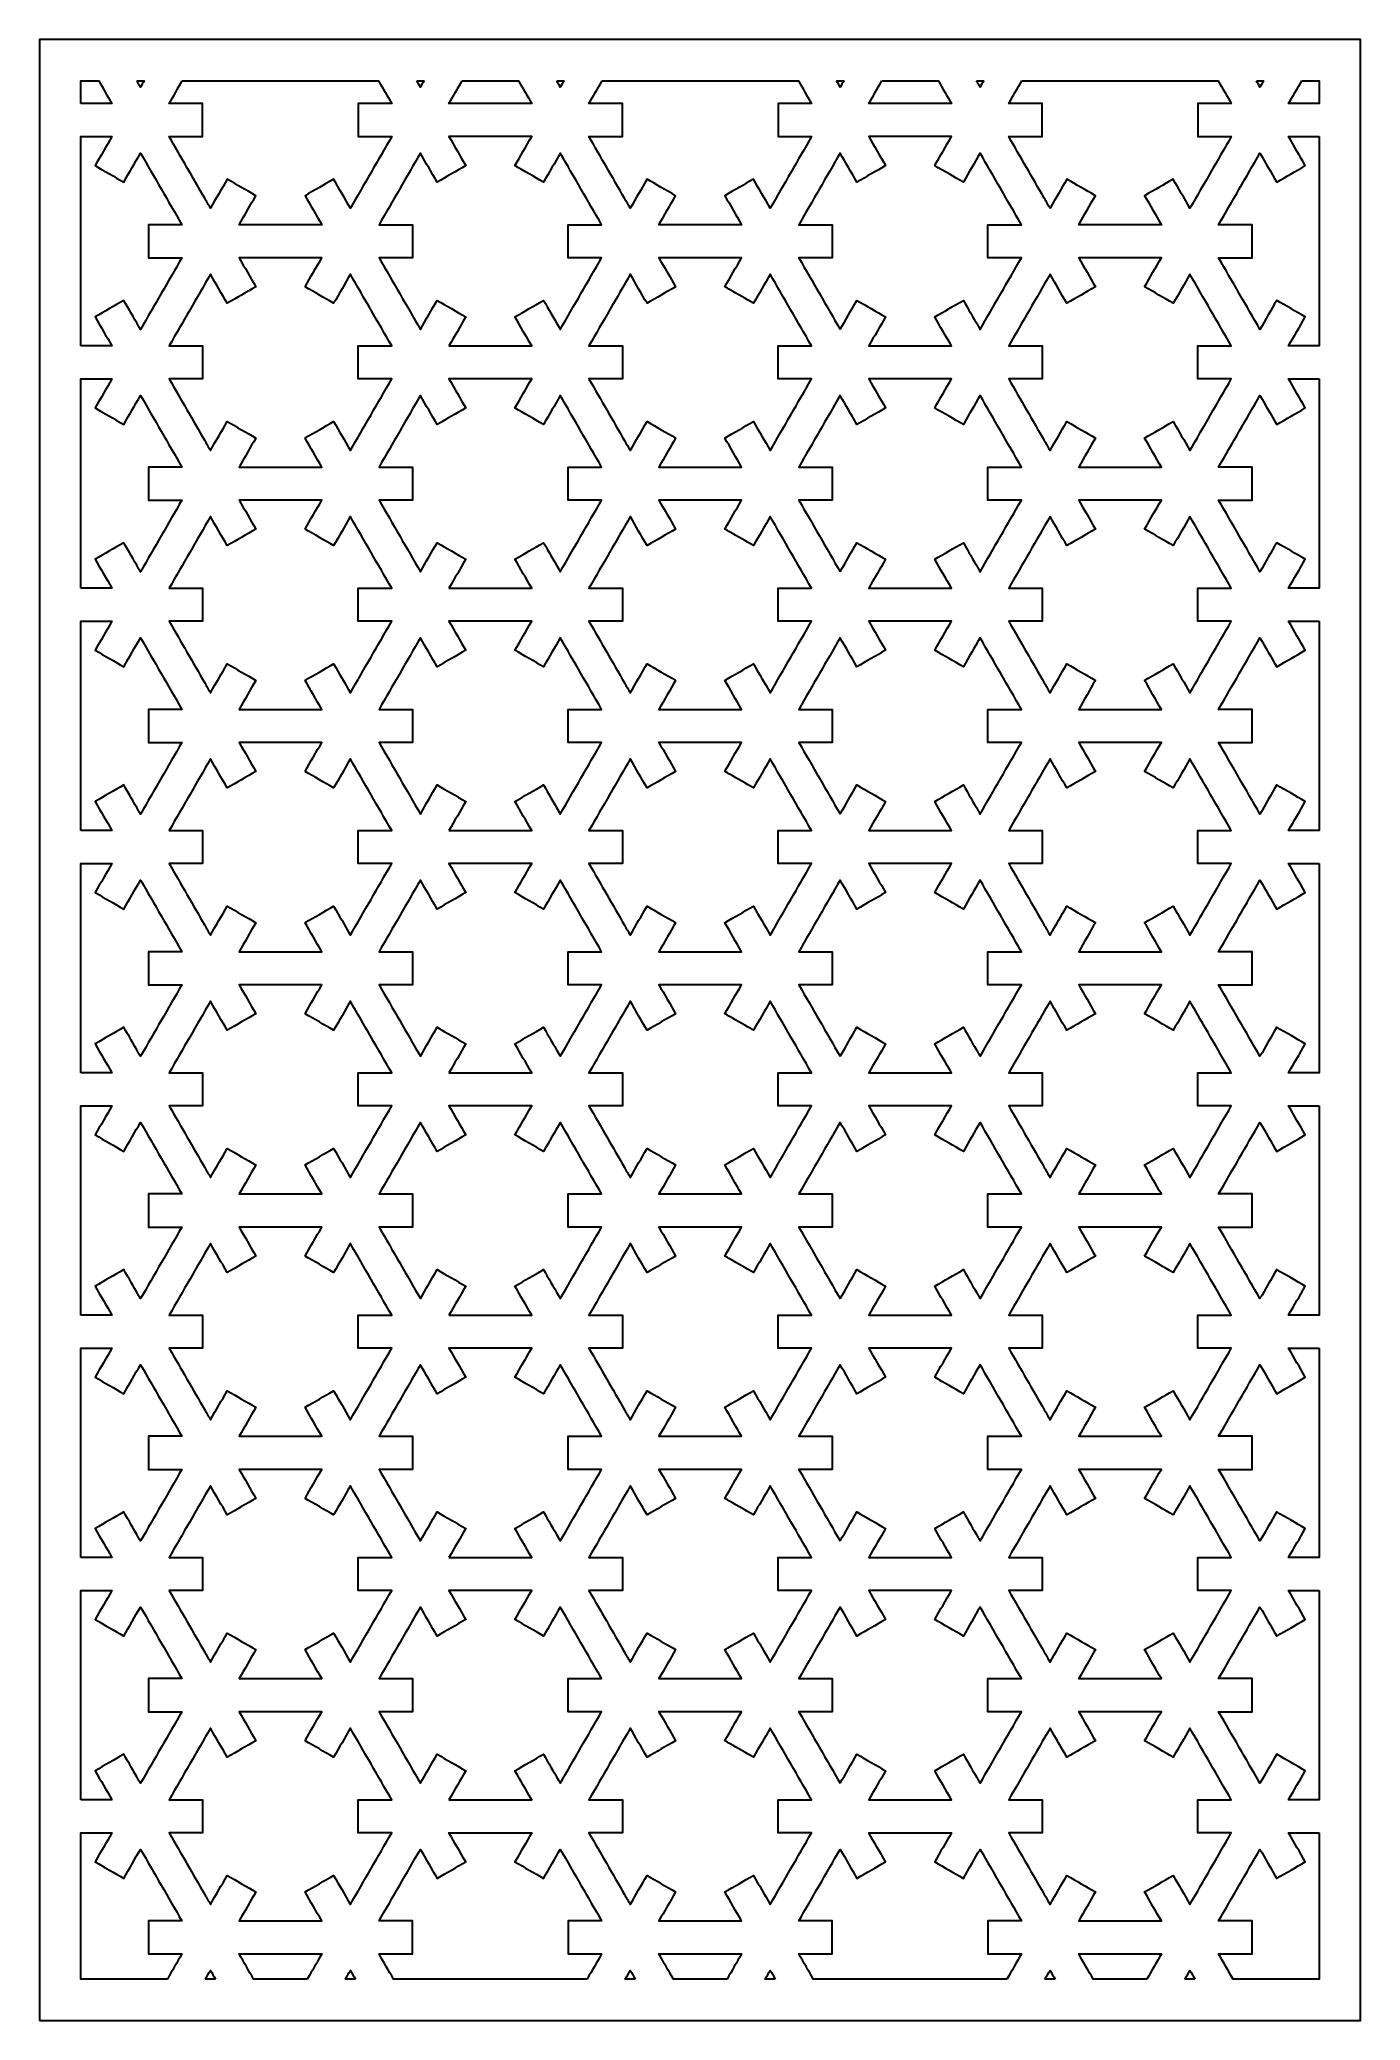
# Model space of a CAD drawing. Header units: centimetres. Extents: x 7.8 to 12.93, y -9 to -1.3.
import ezdxf

# ---------------------------------------------------------------- set-up
doc = ezdxf.new("R2010")
doc.units = ezdxf.units.CM
doc.header["$MEASUREMENT"] = 0
doc.layers.add('layer 1', color=7, linetype='Continuous')

msp = doc.modelspace()

# ---------------------------------------------------------------- linework, layer by layer
at = {"layer": 'layer 1', "color": 250, "lineweight": 30}
for points, knots in [([(7.80183, -9.00021), (7.80183, -6.43416), (7.80183, -3.86811), (7.80183, -1.30206), (7.80183, -1.30206), (9.51253, -1.30206), (11.22323, -1.30206), (12.93393, -1.30206), (12.93393, -1.30206), (12.93393, -3.86811), (12.93393, -6.43416), (12.93393, -9.00021), (12.93393, -9.00021), (11.22323, -9.00021), (9.51253, -9.00021), (7.80183, -9.00021)], [0, 0, 0, 0, 0.2, 0.2, 0.2, 0.2, 0.4, 0.4, 0.4, 0.4, 0.6, 0.6, 0.6, 0.6, 1, 1, 1, 1]), ([(7.9622, -1.55063), (8.00234, -1.55063), (8.04248, -1.55063), (8.08261, -1.55063), (8.08261, -1.55063), (8.06564, -1.52123), (8.04867, -1.49184), (8.0317, -1.46244), (8.0317, -1.46244), (8.00853, -1.46244), (7.98537, -1.46244), (7.9622, -1.46244), (7.9622, -1.46244), (7.9622, -1.49184), (7.9622, -1.52123), (7.9622, -1.55063)], [0, 0, 0, 0, 0.2, 0.2, 0.2, 0.2, 0.4, 0.4, 0.4, 0.4, 0.6, 0.6, 0.6, 0.6, 1, 1, 1, 1]), ([(8.17998, -1.46244), (8.18219, -1.46628), (8.18441, -1.47012), (8.18663, -1.47396), (8.18663, -1.47396), (8.18903, -1.47812), (8.19143, -1.48227), (8.19382, -1.48643), (8.19382, -1.48643), (8.19844, -1.47843), (8.20306, -1.47043), (8.20767, -1.46244), (8.20767, -1.46244), (8.19844, -1.46244), (8.18921, -1.46244), (8.17998, -1.46244)], [0, 0, 0, 0, 0.2, 0.2, 0.2, 0.2, 0.4, 0.4, 0.4, 0.4, 0.6, 0.6, 0.6, 0.6, 1, 1, 1, 1]), ([(8.35597, -1.46244), (8.339, -1.49184), (8.32202, -1.52123), (8.30505, -1.55063), (8.30505, -1.55063), (8.34844, -1.55063), (8.39183, -1.55063), (8.43521, -1.55063), (8.43521, -1.55063), (8.43521, -1.55064), (8.43521, -1.55065), (8.43521, -1.55066), (8.43521, -1.55066), (8.43521, -1.59346), (8.43521, -1.63625), (8.43521, -1.67905), (8.43521, -1.67905), (8.43521, -1.67905), (8.43521, -1.67906), (8.43521, -1.67907), (8.43521, -1.67907), (8.39182, -1.67907), (8.34844, -1.67907), (8.30505, -1.67907), (8.30505, -1.67907), (8.35114, -1.7589), (8.39723, -1.83873), (8.44332, -1.91856), (8.44332, -1.91856), (8.45077, -1.93147), (8.45823, -1.94439), (8.46568, -1.9573), (8.46568, -1.9573), (8.48738, -1.91972), (8.50908, -1.88214), (8.53078, -1.84455), (8.53078, -1.84455), (8.56785, -1.86595), (8.60492, -1.88736), (8.64199, -1.90876), (8.64199, -1.90876), (8.64199, -1.90877), (8.64198, -1.90877), (8.64198, -1.90878), (8.64198, -1.90878), (8.64198, -1.90878), (8.64199, -1.90878), (8.64199, -1.90878), (8.64199, -1.90878), (8.6203, -1.94635), (8.59861, -1.98392), (8.57692, -2.0215), (8.57692, -2.0215), (8.68401, -2.0215), (8.79111, -2.0215), (8.8982, -2.0215), (8.8982, -2.0215), (8.87651, -1.98392), (8.85482, -1.94635), (8.83313, -1.90878), (8.83313, -1.90878), (8.83313, -1.90878), (8.83313, -1.90878), (8.83314, -1.90878), (8.83314, -1.90878), (8.83313, -1.90877), (8.83313, -1.90876), (8.83313, -1.90876), (8.83313, -1.90876), (8.8702, -1.88736), (8.90727, -1.86595), (8.94434, -1.84455), (8.94434, -1.84455), (8.96604, -1.88214), (8.98773, -1.91972), (9.00943, -1.9573), (9.00943, -1.9573), (9.06297, -1.86455), (9.11652, -1.77181), (9.17006, -1.67907), (9.17006, -1.67907), (9.12668, -1.67907), (9.08329, -1.67907), (9.0399, -1.67907), (9.0399, -1.67907), (9.0399, -1.67906), (9.0399, -1.67905), (9.0399, -1.67905), (9.0399, -1.67905), (9.0399, -1.63625), (9.0399, -1.59346), (9.0399, -1.55066), (9.0399, -1.55066), (9.0399, -1.55065), (9.0399, -1.55064), (9.0399, -1.55063), (9.0399, -1.55063), (9.08329, -1.55063), (9.12668, -1.55063), (9.17006, -1.55063), (9.17006, -1.55063), (9.15309, -1.52123), (9.13612, -1.49184), (9.11915, -1.46244), (9.11915, -1.46244), (8.86475, -1.46244), (8.61036, -1.46244), (8.35597, -1.46244)], [0, 0, 0, 0, 0.0357143, 0.0357143, 0.0357143, 0.0357143, 0.0714286, 0.0714286, 0.0714286, 0.0714286, 0.1071429, 0.1071429, 0.1071429, 0.1071429, 0.1428571, 0.1428571, 0.1428571, 0.1428571, 0.1785714, 0.1785714, 0.1785714, 0.1785714, 0.2142857, 0.2142857, 0.2142857, 0.2142857, 0.25, 0.25, 0.25, 0.25, 0.2857143, 0.2857143, 0.2857143, 0.2857143, 0.3214286, 0.3214286, 0.3214286, 0.3214286, 0.3571429, 0.3571429, 0.3571429, 0.3571429, 0.3928571, 0.3928571, 0.3928571, 0.3928571, 0.4285714, 0.4285714, 0.4285714, 0.4285714, 0.4642857, 0.4642857, 0.4642857, 0.4642857, 0.5, 0.5, 0.5, 0.5, 0.5357143, 0.5357143, 0.5357143, 0.5357143, 0.5714286, 0.5714286, 0.5714286, 0.5714286, 0.6071429, 0.6071429, 0.6071429, 0.6071429, 0.6428571, 0.6428571, 0.6428571, 0.6428571, 0.6785714, 0.6785714, 0.6785714, 0.6785714, 0.7142857, 0.7142857, 0.7142857, 0.7142857, 0.75, 0.75, 0.75, 0.75, 0.7857143, 0.7857143, 0.7857143, 0.7857143, 0.8214286, 0.8214286, 0.8214286, 0.8214286, 0.8571429, 0.8571429, 0.8571429, 0.8571429, 0.8928571, 0.8928571, 0.8928571, 0.8928571, 0.9285714, 0.9285714, 0.9285714, 0.9285714, 1, 1, 1, 1]), ([(9.26745, -1.46244), (9.27206, -1.47043), (9.27668, -1.47843), (9.28129, -1.48642), (9.28129, -1.48642), (9.28591, -1.47843), (9.29052, -1.47043), (9.29514, -1.46244), (9.29514, -1.46244), (9.28591, -1.46244), (9.27668, -1.46244), (9.26745, -1.46244)], [0, 0, 0, 0, 0.25, 0.25, 0.25, 0.25, 0.5, 0.5, 0.5, 0.5, 1, 1, 1, 1]), ([(9.44342, -1.46244), (9.42645, -1.49184), (9.40947, -1.52123), (9.3925, -1.55063), (9.3925, -1.55063), (9.49961, -1.55063), (9.60671, -1.55063), (9.71381, -1.55063), (9.71381, -1.55063), (9.69684, -1.52123), (9.67987, -1.49184), (9.6629, -1.46244), (9.6629, -1.46244), (9.58974, -1.46244), (9.51658, -1.46244), (9.44342, -1.46244)], [0, 0, 0, 0, 0.2, 0.2, 0.2, 0.2, 0.4, 0.4, 0.4, 0.4, 0.6, 0.6, 0.6, 0.6, 1, 1, 1, 1]), ([(9.81118, -1.46244), (9.81339, -1.46628), (9.81561, -1.47012), (9.81782, -1.47396), (9.81782, -1.47396), (9.82022, -1.47812), (9.82262, -1.48227), (9.82502, -1.48643), (9.82502, -1.48643), (9.82964, -1.47843), (9.83425, -1.47043), (9.83887, -1.46244), (9.83887, -1.46244), (9.82964, -1.46244), (9.82041, -1.46244), (9.81118, -1.46244)], [0, 0, 0, 0, 0.2, 0.2, 0.2, 0.2, 0.4, 0.4, 0.4, 0.4, 0.6, 0.6, 0.6, 0.6, 1, 1, 1, 1]), ([(9.98717, -1.46244), (9.97019, -1.49184), (9.95322, -1.52123), (9.93625, -1.55063), (9.93625, -1.55063), (9.97964, -1.55063), (10.02303, -1.55063), (10.06641, -1.55063), (10.06641, -1.55063), (10.06641, -1.55064), (10.06641, -1.55065), (10.06641, -1.55066), (10.06641, -1.55066), (10.06641, -1.59345), (10.06641, -1.63625), (10.06641, -1.67904), (10.06641, -1.67904), (10.06641, -1.67905), (10.06641, -1.67906), (10.06641, -1.67907), (10.06641, -1.67907), (10.02302, -1.67907), (9.97964, -1.67907), (9.93625, -1.67907), (9.93625, -1.67907), (9.98234, -1.7589), (10.02843, -1.83873), (10.07452, -1.91856), (10.07452, -1.91856), (10.08197, -1.93147), (10.08943, -1.94438), (10.09688, -1.9573), (10.09688, -1.9573), (10.11858, -1.91972), (10.14028, -1.88214), (10.16198, -1.84455), (10.16198, -1.84455), (10.19905, -1.86595), (10.23612, -1.88736), (10.27319, -1.90876), (10.27319, -1.90876), (10.27318, -1.90876), (10.27318, -1.90877), (10.27318, -1.90878), (10.27318, -1.90878), (10.27318, -1.90878), (10.27318, -1.90878), (10.27319, -1.90878), (10.27319, -1.90878), (10.2515, -1.94635), (10.22981, -1.98392), (10.20812, -2.0215), (10.20812, -2.0215), (10.31521, -2.0215), (10.42231, -2.0215), (10.5294, -2.0215), (10.5294, -2.0215), (10.50771, -1.98392), (10.48602, -1.94635), (10.46433, -1.90878), (10.46433, -1.90878), (10.46433, -1.90878), (10.46434, -1.90878), (10.46434, -1.90878), (10.46434, -1.90878), (10.46434, -1.90877), (10.46433, -1.90876), (10.46433, -1.90876), (10.46433, -1.90876), (10.5014, -1.88736), (10.53847, -1.86595), (10.57554, -1.84455), (10.57554, -1.84455), (10.59723, -1.88214), (10.61893, -1.91972), (10.64063, -1.9573), (10.64063, -1.9573), (10.69417, -1.86456), (10.74772, -1.77181), (10.80126, -1.67907), (10.80126, -1.67907), (10.75788, -1.67907), (10.71449, -1.67907), (10.6711, -1.67907), (10.6711, -1.67907), (10.6711, -1.67906), (10.6711, -1.67905), (10.6711, -1.67905), (10.6711, -1.67905), (10.6711, -1.63625), (10.6711, -1.59346), (10.6711, -1.55066), (10.6711, -1.55066), (10.6711, -1.55065), (10.6711, -1.55064), (10.6711, -1.55063), (10.6711, -1.55063), (10.71449, -1.55063), (10.75788, -1.55063), (10.80127, -1.55063), (10.80127, -1.55063), (10.78429, -1.52123), (10.76732, -1.49184), (10.75035, -1.46244), (10.75035, -1.46244), (10.49596, -1.46244), (10.24156, -1.46244), (9.98717, -1.46244)], [0, 0, 0, 0, 0.0357143, 0.0357143, 0.0357143, 0.0357143, 0.0714286, 0.0714286, 0.0714286, 0.0714286, 0.1071429, 0.1071429, 0.1071429, 0.1071429, 0.1428571, 0.1428571, 0.1428571, 0.1428571, 0.1785714, 0.1785714, 0.1785714, 0.1785714, 0.2142857, 0.2142857, 0.2142857, 0.2142857, 0.25, 0.25, 0.25, 0.25, 0.2857143, 0.2857143, 0.2857143, 0.2857143, 0.3214286, 0.3214286, 0.3214286, 0.3214286, 0.3571429, 0.3571429, 0.3571429, 0.3571429, 0.3928571, 0.3928571, 0.3928571, 0.3928571, 0.4285714, 0.4285714, 0.4285714, 0.4285714, 0.4642857, 0.4642857, 0.4642857, 0.4642857, 0.5, 0.5, 0.5, 0.5, 0.5357143, 0.5357143, 0.5357143, 0.5357143, 0.5714286, 0.5714286, 0.5714286, 0.5714286, 0.6071429, 0.6071429, 0.6071429, 0.6071429, 0.6428571, 0.6428571, 0.6428571, 0.6428571, 0.6785714, 0.6785714, 0.6785714, 0.6785714, 0.7142857, 0.7142857, 0.7142857, 0.7142857, 0.75, 0.75, 0.75, 0.75, 0.7857143, 0.7857143, 0.7857143, 0.7857143, 0.8214286, 0.8214286, 0.8214286, 0.8214286, 0.8571429, 0.8571429, 0.8571429, 0.8571429, 0.8928571, 0.8928571, 0.8928571, 0.8928571, 0.9285714, 0.9285714, 0.9285714, 0.9285714, 1, 1, 1, 1]), ([(10.89865, -1.46244), (10.90326, -1.47043), (10.90788, -1.47843), (10.91249, -1.48643), (10.91249, -1.48643), (10.91711, -1.47843), (10.92172, -1.47043), (10.92634, -1.46244), (10.92634, -1.46244), (10.91711, -1.46244), (10.90788, -1.46244), (10.89865, -1.46244)], [0, 0, 0, 0, 0.25, 0.25, 0.25, 0.25, 0.5, 0.5, 0.5, 0.5, 1, 1, 1, 1]), ([(11.07462, -1.46244), (11.05765, -1.49184), (11.04067, -1.52123), (11.0237, -1.55063), (11.0237, -1.55063), (11.13081, -1.55063), (11.23791, -1.55063), (11.34501, -1.55063), (11.34501, -1.55063), (11.32804, -1.52123), (11.31107, -1.49184), (11.2941, -1.46244), (11.2941, -1.46244), (11.22094, -1.46244), (11.14778, -1.46244), (11.07462, -1.46244)], [0, 0, 0, 0, 0.2, 0.2, 0.2, 0.2, 0.4, 0.4, 0.4, 0.4, 0.6, 0.6, 0.6, 0.6, 1, 1, 1, 1]), ([(11.44238, -1.46244), (11.44459, -1.46628), (11.44681, -1.47012), (11.44903, -1.47396), (11.44903, -1.47396), (11.45143, -1.47812), (11.45382, -1.48227), (11.45622, -1.48643), (11.45622, -1.48643), (11.46084, -1.47843), (11.46546, -1.47043), (11.47007, -1.46244), (11.47007, -1.46244), (11.46084, -1.46244), (11.45161, -1.46244), (11.44238, -1.46244)], [0, 0, 0, 0, 0.2, 0.2, 0.2, 0.2, 0.4, 0.4, 0.4, 0.4, 0.6, 0.6, 0.6, 0.6, 1, 1, 1, 1]), ([(11.61837, -1.46244), (11.6014, -1.49184), (11.58442, -1.52123), (11.56745, -1.55063), (11.56745, -1.55063), (11.61084, -1.55063), (11.65423, -1.55063), (11.69761, -1.55063), (11.69761, -1.55063), (11.69761, -1.55064), (11.69761, -1.55065), (11.69761, -1.55066), (11.69761, -1.55066), (11.69761, -1.59345), (11.69761, -1.63625), (11.69761, -1.67904), (11.69761, -1.67904), (11.69761, -1.67905), (11.69761, -1.67906), (11.69761, -1.67907), (11.69761, -1.67907), (11.65423, -1.67907), (11.61084, -1.67907), (11.56745, -1.67907), (11.56745, -1.67907), (11.61354, -1.7589), (11.65963, -1.83873), (11.70572, -1.91856), (11.70572, -1.91856), (11.71317, -1.93147), (11.72063, -1.94438), (11.72809, -1.9573), (11.72809, -1.9573), (11.74979, -1.91972), (11.77149, -1.88214), (11.79318, -1.84455), (11.79318, -1.84455), (11.83025, -1.86595), (11.86732, -1.88736), (11.90439, -1.90876), (11.90439, -1.90876), (11.90439, -1.90876), (11.90438, -1.90877), (11.90438, -1.90878), (11.90438, -1.90878), (11.90438, -1.90878), (11.90439, -1.90878), (11.90439, -1.90878), (11.90439, -1.90878), (11.8827, -1.94635), (11.86101, -1.98392), (11.83932, -2.0215), (11.83932, -2.0215), (11.94641, -2.0215), (12.0535, -2.0215), (12.1606, -2.0215), (12.1606, -2.0215), (12.13891, -1.98392), (12.11722, -1.94635), (12.09552, -1.90878), (12.09552, -1.90878), (12.09553, -1.90878), (12.09554, -1.90878), (12.09554, -1.90877), (12.09554, -1.90877), (12.09554, -1.90877), (12.09553, -1.90876), (12.09553, -1.90876), (12.09553, -1.90876), (12.1326, -1.88736), (12.16967, -1.86595), (12.20674, -1.84455), (12.20674, -1.84455), (12.22843, -1.88213), (12.25013, -1.91972), (12.27183, -1.9573), (12.27183, -1.9573), (12.32537, -1.86455), (12.37892, -1.77181), (12.43246, -1.67907), (12.43246, -1.67907), (12.38908, -1.67907), (12.34569, -1.67907), (12.3023, -1.67907), (12.3023, -1.67907), (12.3023, -1.67906), (12.3023, -1.67905), (12.3023, -1.67905), (12.3023, -1.67905), (12.3023, -1.63625), (12.3023, -1.59345), (12.3023, -1.55066), (12.3023, -1.55066), (12.3023, -1.55065), (12.3023, -1.55064), (12.3023, -1.55063), (12.3023, -1.55063), (12.34569, -1.55063), (12.38908, -1.55063), (12.43247, -1.55063), (12.43247, -1.55063), (12.41549, -1.52123), (12.39852, -1.49184), (12.38155, -1.46244), (12.38155, -1.46244), (12.12716, -1.46244), (11.87276, -1.46244), (11.61837, -1.46244)], [0, 0, 0, 0, 0.0357143, 0.0357143, 0.0357143, 0.0357143, 0.0714286, 0.0714286, 0.0714286, 0.0714286, 0.1071429, 0.1071429, 0.1071429, 0.1071429, 0.1428571, 0.1428571, 0.1428571, 0.1428571, 0.1785714, 0.1785714, 0.1785714, 0.1785714, 0.2142857, 0.2142857, 0.2142857, 0.2142857, 0.25, 0.25, 0.25, 0.25, 0.2857143, 0.2857143, 0.2857143, 0.2857143, 0.3214286, 0.3214286, 0.3214286, 0.3214286, 0.3571429, 0.3571429, 0.3571429, 0.3571429, 0.3928571, 0.3928571, 0.3928571, 0.3928571, 0.4285714, 0.4285714, 0.4285714, 0.4285714, 0.4642857, 0.4642857, 0.4642857, 0.4642857, 0.5, 0.5, 0.5, 0.5, 0.5357143, 0.5357143, 0.5357143, 0.5357143, 0.5714286, 0.5714286, 0.5714286, 0.5714286, 0.6071429, 0.6071429, 0.6071429, 0.6071429, 0.6428571, 0.6428571, 0.6428571, 0.6428571, 0.6785714, 0.6785714, 0.6785714, 0.6785714, 0.7142857, 0.7142857, 0.7142857, 0.7142857, 0.75, 0.75, 0.75, 0.75, 0.7857143, 0.7857143, 0.7857143, 0.7857143, 0.8214286, 0.8214286, 0.8214286, 0.8214286, 0.8571429, 0.8571429, 0.8571429, 0.8571429, 0.8928571, 0.8928571, 0.8928571, 0.8928571, 0.9285714, 0.9285714, 0.9285714, 0.9285714, 1, 1, 1, 1]), ([(12.52985, -1.46244), (12.53446, -1.47043), (12.53908, -1.47843), (12.5437, -1.48642), (12.5437, -1.48642), (12.54831, -1.47843), (12.55292, -1.47043), (12.55754, -1.46244), (12.55754, -1.46244), (12.54831, -1.46244), (12.53908, -1.46244), (12.52985, -1.46244)], [0, 0, 0, 0, 0.25, 0.25, 0.25, 0.25, 0.5, 0.5, 0.5, 0.5, 1, 1, 1, 1]), ([(12.70582, -1.46244), (12.68885, -1.49184), (12.67188, -1.52123), (12.6549, -1.55063), (12.6549, -1.55063), (12.69445, -1.55063), (12.734, -1.55063), (12.77355, -1.55063), (12.77355, -1.55063), (12.77355, -1.52123), (12.77355, -1.49184), (12.77355, -1.46244), (12.77355, -1.46244), (12.75097, -1.46244), (12.7284, -1.46244), (12.70582, -1.46244)], [0, 0, 0, 0, 0.2, 0.2, 0.2, 0.2, 0.4, 0.4, 0.4, 0.4, 0.6, 0.6, 0.6, 0.6, 1, 1, 1, 1]), ([(7.9622, -2.49238), (8.00234, -2.49238), (8.04248, -2.49238), (8.08261, -2.49238), (8.08261, -2.49238), (8.06092, -2.4548), (8.03922, -2.41722), (8.01753, -2.37965), (8.01753, -2.37965), (8.05459, -2.35824), (8.09166, -2.33684), (8.12873, -2.31544), (8.12873, -2.31544), (8.12873, -2.31544), (8.12873, -2.31544), (8.12873, -2.31544), (8.12873, -2.31544), (8.14803, -2.34886), (8.16733, -2.38229), (8.18663, -2.41571), (8.18663, -2.41571), (8.18903, -2.41987), (8.19143, -2.42402), (8.19382, -2.42817), (8.19382, -2.42817), (8.24737, -2.33543), (8.30092, -2.24268), (8.35446, -2.14994), (8.35446, -2.14994), (8.31108, -2.14994), (8.26769, -2.14994), (8.22431, -2.14994), (8.22431, -2.14994), (8.22431, -2.14993), (8.22431, -2.14992), (8.22431, -2.14991), (8.22431, -2.14991), (8.22431, -2.10711), (8.22431, -2.06432), (8.22431, -2.02152), (8.22431, -2.02152), (8.22431, -2.02151), (8.22431, -2.02151), (8.22431, -2.0215), (8.22431, -2.0215), (8.26769, -2.0215), (8.31108, -2.0215), (8.35447, -2.0215), (8.35447, -2.0215), (8.30092, -1.92875), (8.24738, -1.83601), (8.19383, -1.74327), (8.19383, -1.74327), (8.17213, -1.78085), (8.15043, -1.81843), (8.12874, -1.85601), (8.12874, -1.85601), (8.09166, -1.83461), (8.05459, -1.81321), (8.01752, -1.79181), (8.01752, -1.79181), (8.01753, -1.7918), (8.01753, -1.7918), (8.01753, -1.79179), (8.01753, -1.79179), (8.01753, -1.79179), (8.01753, -1.79179), (8.01753, -1.79178), (8.01753, -1.79178), (8.03922, -1.75421), (8.06091, -1.71664), (8.0826, -1.67907), (8.0826, -1.67907), (8.04247, -1.67907), (8.00234, -1.67907), (7.9622, -1.67907), (7.9622, -1.67907), (7.9622, -1.95018), (7.9622, -2.22128), (7.9622, -2.49238)], [0, 0, 0, 0, 0.047619, 0.047619, 0.047619, 0.047619, 0.0952381, 0.0952381, 0.0952381, 0.0952381, 0.1428571, 0.1428571, 0.1428571, 0.1428571, 0.1904762, 0.1904762, 0.1904762, 0.1904762, 0.2380952, 0.2380952, 0.2380952, 0.2380952, 0.2857143, 0.2857143, 0.2857143, 0.2857143, 0.3333333, 0.3333333, 0.3333333, 0.3333333, 0.3809524, 0.3809524, 0.3809524, 0.3809524, 0.4285714, 0.4285714, 0.4285714, 0.4285714, 0.4761905, 0.4761905, 0.4761905, 0.4761905, 0.5238095, 0.5238095, 0.5238095, 0.5238095, 0.5714286, 0.5714286, 0.5714286, 0.5714286, 0.6190476, 0.6190476, 0.6190476, 0.6190476, 0.6666667, 0.6666667, 0.6666667, 0.6666667, 0.7142857, 0.7142857, 0.7142857, 0.7142857, 0.7619048, 0.7619048, 0.7619048, 0.7619048, 0.8095238, 0.8095238, 0.8095238, 0.8095238, 0.8571429, 0.8571429, 0.8571429, 0.8571429, 0.9047619, 0.9047619, 0.9047619, 0.9047619, 1, 1, 1, 1]), ([(9.3925, -2.49238), (9.4142, -2.4548), (9.43589, -2.41722), (9.45759, -2.37965), (9.45759, -2.37965), (9.45759, -2.37965), (9.45759, -2.37965), (9.45759, -2.37964), (9.45759, -2.37964), (9.42052, -2.35824), (9.38345, -2.33685), (9.34638, -2.31544), (9.34638, -2.31544), (9.34638, -2.31544), (9.34638, -2.31544), (9.34638, -2.31544), (9.34638, -2.31544), (9.32468, -2.35302), (9.30299, -2.39059), (9.28129, -2.42817), (9.28129, -2.42817), (9.22774, -2.33543), (9.1742, -2.24268), (9.12065, -2.14993), (9.12065, -2.14993), (9.16404, -2.14993), (9.20742, -2.14993), (9.25081, -2.14993), (9.25081, -2.14993), (9.25081, -2.14992), (9.25081, -2.14992), (9.25081, -2.14991), (9.25081, -2.14991), (9.25081, -2.10711), (9.25081, -2.06432), (9.25081, -2.02152), (9.25081, -2.02152), (9.25081, -2.02151), (9.25081, -2.0215), (9.25081, -2.0215), (9.25081, -2.0215), (9.20742, -2.0215), (9.16404, -2.0215), (9.12065, -2.0215), (9.12065, -2.0215), (9.1742, -1.92875), (9.22774, -1.83601), (9.28129, -1.74327), (9.28129, -1.74327), (9.30298, -1.78085), (9.32468, -1.81843), (9.34638, -1.85601), (9.34638, -1.85601), (9.38345, -1.83461), (9.42052, -1.81321), (9.45759, -1.79181), (9.45759, -1.79181), (9.45758, -1.7918), (9.45758, -1.7918), (9.45758, -1.79179), (9.45758, -1.79179), (9.45758, -1.79179), (9.45759, -1.79178), (9.45759, -1.79178), (9.45759, -1.79178), (9.4359, -1.75421), (9.41421, -1.71664), (9.39252, -1.67907), (9.39252, -1.67907), (9.49961, -1.67907), (9.60671, -1.67907), (9.7138, -1.67907), (9.7138, -1.67907), (9.69211, -1.71664), (9.67042, -1.75421), (9.64873, -1.79178), (9.64873, -1.79178), (9.64873, -1.79178), (9.64873, -1.79179), (9.64873, -1.79179), (9.64873, -1.79179), (9.64873, -1.7918), (9.64873, -1.7918), (9.64872, -1.79181), (9.64872, -1.79181), (9.68579, -1.81321), (9.72286, -1.83461), (9.75994, -1.85601), (9.75994, -1.85601), (9.78163, -1.81843), (9.80333, -1.78085), (9.82503, -1.74327), (9.82503, -1.74327), (9.87858, -1.83601), (9.93212, -1.92875), (9.98567, -2.0215), (9.98567, -2.0215), (9.94228, -2.0215), (9.89889, -2.0215), (9.8555, -2.0215), (9.8555, -2.0215), (9.8555, -2.0215), (9.8555, -2.02151), (9.8555, -2.02152), (9.8555, -2.02152), (9.8555, -2.06432), (9.8555, -2.10711), (9.8555, -2.14991), (9.8555, -2.14991), (9.8555, -2.14992), (9.8555, -2.14993), (9.8555, -2.14993), (9.8555, -2.14993), (9.89889, -2.14993), (9.94228, -2.14993), (9.98566, -2.14993), (9.98566, -2.14993), (9.93212, -2.24268), (9.87857, -2.33543), (9.82502, -2.42817), (9.82502, -2.42817), (9.82262, -2.42402), (9.82022, -2.41987), (9.81782, -2.41571), (9.81782, -2.41571), (9.79853, -2.38229), (9.77923, -2.34886), (9.75993, -2.31544), (9.75993, -2.31544), (9.75993, -2.31544), (9.75993, -2.31544), (9.75993, -2.31544), (9.75993, -2.31544), (9.72286, -2.33684), (9.68579, -2.35824), (9.64872, -2.37964), (9.64872, -2.37964), (9.67042, -2.41722), (9.69211, -2.4548), (9.71381, -2.49238), (9.71381, -2.49238), (9.60671, -2.49238), (9.49961, -2.49238), (9.3925, -2.49238)], [0, 0, 0, 0, 0.027027, 0.027027, 0.027027, 0.027027, 0.0540541, 0.0540541, 0.0540541, 0.0540541, 0.0810811, 0.0810811, 0.0810811, 0.0810811, 0.1081081, 0.1081081, 0.1081081, 0.1081081, 0.1351351, 0.1351351, 0.1351351, 0.1351351, 0.1621622, 0.1621622, 0.1621622, 0.1621622, 0.1891892, 0.1891892, 0.1891892, 0.1891892, 0.2162162, 0.2162162, 0.2162162, 0.2162162, 0.2432432, 0.2432432, 0.2432432, 0.2432432, 0.2702703, 0.2702703, 0.2702703, 0.2702703, 0.2972973, 0.2972973, 0.2972973, 0.2972973, 0.3243243, 0.3243243, 0.3243243, 0.3243243, 0.3513514, 0.3513514, 0.3513514, 0.3513514, 0.3783784, 0.3783784, 0.3783784, 0.3783784, 0.4054054, 0.4054054, 0.4054054, 0.4054054, 0.4324324, 0.4324324, 0.4324324, 0.4324324, 0.4594595, 0.4594595, 0.4594595, 0.4594595, 0.4864865, 0.4864865, 0.4864865, 0.4864865, 0.5135135, 0.5135135, 0.5135135, 0.5135135, 0.5405405, 0.5405405, 0.5405405, 0.5405405, 0.5675676, 0.5675676, 0.5675676, 0.5675676, 0.5945946, 0.5945946, 0.5945946, 0.5945946, 0.6216216, 0.6216216, 0.6216216, 0.6216216, 0.6486486, 0.6486486, 0.6486486, 0.6486486, 0.6756757, 0.6756757, 0.6756757, 0.6756757, 0.7027027, 0.7027027, 0.7027027, 0.7027027, 0.7297297, 0.7297297, 0.7297297, 0.7297297, 0.7567568, 0.7567568, 0.7567568, 0.7567568, 0.7837838, 0.7837838, 0.7837838, 0.7837838, 0.8108108, 0.8108108, 0.8108108, 0.8108108, 0.8378378, 0.8378378, 0.8378378, 0.8378378, 0.8648649, 0.8648649, 0.8648649, 0.8648649, 0.8918919, 0.8918919, 0.8918919, 0.8918919, 0.9189189, 0.9189189, 0.9189189, 0.9189189, 0.9459459, 0.9459459, 0.9459459, 0.9459459, 1, 1, 1, 1]), ([(10.91249, -2.42817), (10.85894, -2.33543), (10.8054, -2.24268), (10.75185, -2.14993), (10.75185, -2.14993), (10.79524, -2.14993), (10.83862, -2.14993), (10.88201, -2.14993), (10.88201, -2.14993), (10.88201, -2.14992), (10.88201, -2.14992), (10.88201, -2.14991), (10.88201, -2.14991), (10.88201, -2.10711), (10.88201, -2.06432), (10.88201, -2.02152), (10.88201, -2.02152), (10.88201, -2.02151), (10.88201, -2.0215), (10.88201, -2.0215), (10.88201, -2.0215), (10.83862, -2.0215), (10.79524, -2.0215), (10.75185, -2.0215), (10.75185, -2.0215), (10.8054, -1.92875), (10.85894, -1.83601), (10.91249, -1.74327), (10.91249, -1.74327), (10.93418, -1.78085), (10.95588, -1.81843), (10.97758, -1.85601), (10.97758, -1.85601), (11.01465, -1.83461), (11.05172, -1.81321), (11.08879, -1.79181), (11.08879, -1.79181), (11.08879, -1.7918), (11.08878, -1.7918), (11.08878, -1.79179), (11.08878, -1.79179), (11.08878, -1.79178), (11.08879, -1.79178), (11.08879, -1.79178), (11.08879, -1.79178), (11.0671, -1.75421), (11.04541, -1.71664), (11.02372, -1.67907), (11.02372, -1.67907), (11.13081, -1.67907), (11.23791, -1.67907), (11.345, -1.67907), (11.345, -1.67907), (11.32331, -1.71664), (11.30162, -1.75421), (11.27993, -1.79178), (11.27993, -1.79178), (11.27993, -1.79178), (11.27993, -1.79179), (11.27994, -1.79179), (11.27994, -1.79179), (11.27993, -1.7918), (11.27993, -1.7918), (11.27993, -1.79181), (11.27993, -1.79181), (11.317, -1.81321), (11.35407, -1.83461), (11.39114, -1.85601), (11.39114, -1.85601), (11.41284, -1.81843), (11.43454, -1.78085), (11.45623, -1.74327), (11.45623, -1.74327), (11.50978, -1.83601), (11.56332, -1.92875), (11.61687, -2.0215), (11.61687, -2.0215), (11.57348, -2.0215), (11.53009, -2.0215), (11.48671, -2.0215), (11.48671, -2.0215), (11.48671, -2.0215), (11.48671, -2.02151), (11.48671, -2.02152), (11.48671, -2.02152), (11.48671, -2.06432), (11.48671, -2.10711), (11.48671, -2.14991), (11.48671, -2.14991), (11.48671, -2.14992), (11.48671, -2.14993), (11.48671, -2.14993), (11.48671, -2.14993), (11.53009, -2.14993), (11.57348, -2.14993), (11.61687, -2.14993), (11.61687, -2.14993), (11.56332, -2.24268), (11.50977, -2.33543), (11.45622, -2.42817), (11.45622, -2.42817), (11.45382, -2.42402), (11.45143, -2.41987), (11.44903, -2.41571), (11.44903, -2.41571), (11.42973, -2.38229), (11.41043, -2.34886), (11.39114, -2.31544), (11.39114, -2.31544), (11.39114, -2.31544), (11.39114, -2.31544), (11.39114, -2.31544), (11.39114, -2.31544), (11.35407, -2.33684), (11.317, -2.35824), (11.27993, -2.37964), (11.27993, -2.37964), (11.30162, -2.41722), (11.32332, -2.4548), (11.34501, -2.49238), (11.34501, -2.49238), (11.23791, -2.49238), (11.13081, -2.49238), (11.0237, -2.49238), (11.0237, -2.49238), (11.0454, -2.4548), (11.06709, -2.41722), (11.08879, -2.37964), (11.08879, -2.37964), (11.05172, -2.35824), (11.01465, -2.33684), (10.97758, -2.31544), (10.97758, -2.31544), (10.95588, -2.35302), (10.93419, -2.3906), (10.91249, -2.42817)], [0, 0, 0, 0, 0.0285714, 0.0285714, 0.0285714, 0.0285714, 0.0571429, 0.0571429, 0.0571429, 0.0571429, 0.0857143, 0.0857143, 0.0857143, 0.0857143, 0.1142857, 0.1142857, 0.1142857, 0.1142857, 0.1428571, 0.1428571, 0.1428571, 0.1428571, 0.1714286, 0.1714286, 0.1714286, 0.1714286, 0.2, 0.2, 0.2, 0.2, 0.2285714, 0.2285714, 0.2285714, 0.2285714, 0.2571429, 0.2571429, 0.2571429, 0.2571429, 0.2857143, 0.2857143, 0.2857143, 0.2857143, 0.3142857, 0.3142857, 0.3142857, 0.3142857, 0.3428571, 0.3428571, 0.3428571, 0.3428571, 0.3714286, 0.3714286, 0.3714286, 0.3714286, 0.4, 0.4, 0.4, 0.4, 0.4285714, 0.4285714, 0.4285714, 0.4285714, 0.4571429, 0.4571429, 0.4571429, 0.4571429, 0.4857143, 0.4857143, 0.4857143, 0.4857143, 0.5142857, 0.5142857, 0.5142857, 0.5142857, 0.5428571, 0.5428571, 0.5428571, 0.5428571, 0.5714286, 0.5714286, 0.5714286, 0.5714286, 0.6, 0.6, 0.6, 0.6, 0.6285714, 0.6285714, 0.6285714, 0.6285714, 0.6571429, 0.6571429, 0.6571429, 0.6571429, 0.6857143, 0.6857143, 0.6857143, 0.6857143, 0.7142857, 0.7142857, 0.7142857, 0.7142857, 0.7428571, 0.7428571, 0.7428571, 0.7428571, 0.7714286, 0.7714286, 0.7714286, 0.7714286, 0.8, 0.8, 0.8, 0.8, 0.8285714, 0.8285714, 0.8285714, 0.8285714, 0.8571429, 0.8571429, 0.8571429, 0.8571429, 0.8857143, 0.8857143, 0.8857143, 0.8857143, 0.9142857, 0.9142857, 0.9142857, 0.9142857, 0.9428571, 0.9428571, 0.9428571, 0.9428571, 1, 1, 1, 1]), ([(12.77355, -1.67907), (12.734, -1.67907), (12.69446, -1.67907), (12.65492, -1.67907), (12.65492, -1.67907), (12.67661, -1.71664), (12.6983, -1.75421), (12.71999, -1.79178), (12.71999, -1.79178), (12.71999, -1.79178), (12.71998, -1.79178), (12.71998, -1.79179), (12.71998, -1.79179), (12.71998, -1.7918), (12.71999, -1.7918), (12.71999, -1.79181), (12.71999, -1.79181), (12.68292, -1.81321), (12.64585, -1.83461), (12.60878, -1.85601), (12.60878, -1.85601), (12.58708, -1.81843), (12.56538, -1.78085), (12.54368, -1.74327), (12.54368, -1.74327), (12.49014, -1.83601), (12.4366, -1.92875), (12.38305, -2.0215), (12.38305, -2.0215), (12.42644, -2.0215), (12.46983, -2.0215), (12.51321, -2.0215), (12.51321, -2.0215), (12.51321, -2.0215), (12.51321, -2.02151), (12.51321, -2.02152), (12.51321, -2.02152), (12.51321, -2.06432), (12.51321, -2.10711), (12.51321, -2.14991), (12.51321, -2.14991), (12.51321, -2.14992), (12.51321, -2.14992), (12.51321, -2.14993), (12.51321, -2.14993), (12.46983, -2.14993), (12.42644, -2.14993), (12.38305, -2.14993), (12.38305, -2.14993), (12.4366, -2.24268), (12.49015, -2.33542), (12.5437, -2.42817), (12.5437, -2.42817), (12.56539, -2.39059), (12.58708, -2.35302), (12.60878, -2.31544), (12.60878, -2.31544), (12.60878, -2.31544), (12.60878, -2.31544), (12.60878, -2.31544), (12.60878, -2.31544), (12.64585, -2.33684), (12.68292, -2.35824), (12.71999, -2.37964), (12.71999, -2.37964), (12.71999, -2.37964), (12.71999, -2.37964), (12.71999, -2.37964), (12.71999, -2.37964), (12.69829, -2.41722), (12.6766, -2.4548), (12.6549, -2.49238), (12.6549, -2.49238), (12.69445, -2.49238), (12.734, -2.49238), (12.77355, -2.49238), (12.77355, -2.49238), (12.77355, -2.22128), (12.77355, -1.95017), (12.77355, -1.67907)], [0, 0, 0, 0, 0.047619, 0.047619, 0.047619, 0.047619, 0.0952381, 0.0952381, 0.0952381, 0.0952381, 0.1428571, 0.1428571, 0.1428571, 0.1428571, 0.1904762, 0.1904762, 0.1904762, 0.1904762, 0.2380952, 0.2380952, 0.2380952, 0.2380952, 0.2857143, 0.2857143, 0.2857143, 0.2857143, 0.3333333, 0.3333333, 0.3333333, 0.3333333, 0.3809524, 0.3809524, 0.3809524, 0.3809524, 0.4285714, 0.4285714, 0.4285714, 0.4285714, 0.4761905, 0.4761905, 0.4761905, 0.4761905, 0.5238095, 0.5238095, 0.5238095, 0.5238095, 0.5714286, 0.5714286, 0.5714286, 0.5714286, 0.6190476, 0.6190476, 0.6190476, 0.6190476, 0.6666667, 0.6666667, 0.6666667, 0.6666667, 0.7142857, 0.7142857, 0.7142857, 0.7142857, 0.7619048, 0.7619048, 0.7619048, 0.7619048, 0.8095238, 0.8095238, 0.8095238, 0.8095238, 0.8571429, 0.8571429, 0.8571429, 0.8571429, 0.9047619, 0.9047619, 0.9047619, 0.9047619, 1, 1, 1, 1]), ([(8.83313, -2.26267), (8.8702, -2.28407), (8.90727, -2.30548), (8.94434, -2.32688), (8.94434, -2.32688), (8.94434, -2.32688), (8.94434, -2.32687), (8.94434, -2.32687), (8.94434, -2.32687), (8.94434, -2.32687), (8.94434, -2.32687), (8.94434, -2.32687), (8.94434, -2.32687), (8.96603, -2.2893), (8.98773, -2.25172), (9.00942, -2.21414), (9.00942, -2.21414), (9.06297, -2.30689), (9.11652, -2.39964), (9.17006, -2.49238), (9.17006, -2.49238), (9.12668, -2.49238), (9.08329, -2.49238), (9.0399, -2.49238), (9.0399, -2.49238), (9.0399, -2.49239), (9.0399, -2.4924), (9.0399, -2.49241), (9.0399, -2.49241), (9.0399, -2.5352), (9.0399, -2.578), (9.0399, -2.6208), (9.0399, -2.6208), (9.0399, -2.6208), (9.0399, -2.62081), (9.0399, -2.62082), (9.0399, -2.62082), (9.08329, -2.62082), (9.12668, -2.62082), (9.17006, -2.62082), (9.17006, -2.62082), (9.11652, -2.71357), (9.06297, -2.8063), (9.00943, -2.89905), (9.00943, -2.89905), (8.98773, -2.86147), (8.96604, -2.82388), (8.94434, -2.7863), (8.94434, -2.7863), (8.90727, -2.8077), (8.8702, -2.82911), (8.83313, -2.85051), (8.83313, -2.85051), (8.83313, -2.85051), (8.83313, -2.85052), (8.83314, -2.85052), (8.83314, -2.85052), (8.83313, -2.85053), (8.83313, -2.85053), (8.83313, -2.85053), (8.83313, -2.85053), (8.85482, -2.8881), (8.87651, -2.92567), (8.8982, -2.96324), (8.8982, -2.96324), (8.79111, -2.96324), (8.68401, -2.96325), (8.57692, -2.96325), (8.57692, -2.96325), (8.59861, -2.92568), (8.6203, -2.88811), (8.64199, -2.85054), (8.64199, -2.85054), (8.64199, -2.85053), (8.64198, -2.85053), (8.64198, -2.85053), (8.64198, -2.85053), (8.64198, -2.85052), (8.64199, -2.85051), (8.64199, -2.85051), (8.64199, -2.85051), (8.60492, -2.82911), (8.56785, -2.8077), (8.53078, -2.7863), (8.53078, -2.7863), (8.50908, -2.82389), (8.48738, -2.86147), (8.46568, -2.89905), (8.46568, -2.89905), (8.45823, -2.88614), (8.45077, -2.87322), (8.44332, -2.86031), (8.44332, -2.86031), (8.39723, -2.78048), (8.35114, -2.70065), (8.30505, -2.62082), (8.30505, -2.62082), (8.34844, -2.62082), (8.39182, -2.62082), (8.43521, -2.62082), (8.43521, -2.62082), (8.43521, -2.62081), (8.43521, -2.6208), (8.43521, -2.62079), (8.43521, -2.62079), (8.43521, -2.578), (8.43521, -2.5352), (8.43521, -2.49241), (8.43521, -2.49241), (8.43521, -2.4924), (8.43521, -2.49239), (8.43521, -2.49238), (8.43521, -2.49238), (8.39183, -2.49238), (8.34844, -2.49238), (8.30505, -2.49238), (8.30505, -2.49238), (8.3586, -2.39964), (8.41215, -2.30689), (8.46569, -2.21414), (8.46569, -2.21414), (8.48739, -2.25172), (8.50909, -2.2893), (8.53078, -2.32688), (8.53078, -2.32688), (8.53078, -2.32688), (8.53078, -2.32688), (8.53078, -2.32688), (8.53078, -2.32688), (8.56785, -2.30548), (8.60492, -2.28407), (8.64199, -2.26267), (8.64199, -2.26267), (8.62029, -2.22509), (8.5986, -2.18751), (8.5769, -2.14994), (8.5769, -2.14994), (8.68401, -2.14994), (8.79111, -2.14994), (8.89822, -2.14994), (8.89822, -2.14994), (8.87652, -2.18751), (8.85482, -2.22509), (8.83313, -2.26267)], [0, 0, 0, 0, 0.027027, 0.027027, 0.027027, 0.027027, 0.0540541, 0.0540541, 0.0540541, 0.0540541, 0.0810811, 0.0810811, 0.0810811, 0.0810811, 0.1081081, 0.1081081, 0.1081081, 0.1081081, 0.1351351, 0.1351351, 0.1351351, 0.1351351, 0.1621622, 0.1621622, 0.1621622, 0.1621622, 0.1891892, 0.1891892, 0.1891892, 0.1891892, 0.2162162, 0.2162162, 0.2162162, 0.2162162, 0.2432432, 0.2432432, 0.2432432, 0.2432432, 0.2702703, 0.2702703, 0.2702703, 0.2702703, 0.2972973, 0.2972973, 0.2972973, 0.2972973, 0.3243243, 0.3243243, 0.3243243, 0.3243243, 0.3513514, 0.3513514, 0.3513514, 0.3513514, 0.3783784, 0.3783784, 0.3783784, 0.3783784, 0.4054054, 0.4054054, 0.4054054, 0.4054054, 0.4324324, 0.4324324, 0.4324324, 0.4324324, 0.4594595, 0.4594595, 0.4594595, 0.4594595, 0.4864865, 0.4864865, 0.4864865, 0.4864865, 0.5135135, 0.5135135, 0.5135135, 0.5135135, 0.5405405, 0.5405405, 0.5405405, 0.5405405, 0.5675676, 0.5675676, 0.5675676, 0.5675676, 0.5945946, 0.5945946, 0.5945946, 0.5945946, 0.6216216, 0.6216216, 0.6216216, 0.6216216, 0.6486486, 0.6486486, 0.6486486, 0.6486486, 0.6756757, 0.6756757, 0.6756757, 0.6756757, 0.7027027, 0.7027027, 0.7027027, 0.7027027, 0.7297297, 0.7297297, 0.7297297, 0.7297297, 0.7567568, 0.7567568, 0.7567568, 0.7567568, 0.7837838, 0.7837838, 0.7837838, 0.7837838, 0.8108108, 0.8108108, 0.8108108, 0.8108108, 0.8378378, 0.8378378, 0.8378378, 0.8378378, 0.8648649, 0.8648649, 0.8648649, 0.8648649, 0.8918919, 0.8918919, 0.8918919, 0.8918919, 0.9189189, 0.9189189, 0.9189189, 0.9189189, 0.9459459, 0.9459459, 0.9459459, 0.9459459, 1, 1, 1, 1]), ([(10.48516, -2.2747), (10.51529, -2.29209), (10.54542, -2.30949), (10.57554, -2.32688), (10.57554, -2.32688), (10.59723, -2.2893), (10.61893, -2.25172), (10.64063, -2.21414), (10.64063, -2.21414), (10.69417, -2.30689), (10.74772, -2.39964), (10.80127, -2.49238), (10.80127, -2.49238), (10.75788, -2.49238), (10.71449, -2.49238), (10.6711, -2.49238), (10.6711, -2.49238), (10.6711, -2.49239), (10.6711, -2.4924), (10.6711, -2.49241), (10.6711, -2.49241), (10.6711, -2.5352), (10.6711, -2.578), (10.6711, -2.6208), (10.6711, -2.6208), (10.6711, -2.6208), (10.6711, -2.62081), (10.6711, -2.62082), (10.6711, -2.62082), (10.71449, -2.62082), (10.75788, -2.62082), (10.80126, -2.62082), (10.80126, -2.62082), (10.74772, -2.71357), (10.69417, -2.80631), (10.64063, -2.89905), (10.64063, -2.89905), (10.61893, -2.86147), (10.59723, -2.82388), (10.57554, -2.7863), (10.57554, -2.7863), (10.53847, -2.8077), (10.5014, -2.8291), (10.46433, -2.85051), (10.46433, -2.85051), (10.46433, -2.85051), (10.46434, -2.85052), (10.46434, -2.85052), (10.46434, -2.85052), (10.46434, -2.85053), (10.46433, -2.85053), (10.46433, -2.85053), (10.46433, -2.85053), (10.48602, -2.8881), (10.50771, -2.92567), (10.5294, -2.96324), (10.5294, -2.96324), (10.42231, -2.96324), (10.31521, -2.96324), (10.20812, -2.96324), (10.20812, -2.96324), (10.22981, -2.92567), (10.2515, -2.8881), (10.27319, -2.85053), (10.27319, -2.85053), (10.27318, -2.85053), (10.27318, -2.85053), (10.27318, -2.85052), (10.27318, -2.85052), (10.27318, -2.85052), (10.27318, -2.85051), (10.27319, -2.85051), (10.27319, -2.85051), (10.23612, -2.82911), (10.19905, -2.8077), (10.16198, -2.7863), (10.16198, -2.7863), (10.14028, -2.82388), (10.11858, -2.86147), (10.09688, -2.89905), (10.09688, -2.89905), (10.08943, -2.88613), (10.08197, -2.87322), (10.07452, -2.8603), (10.07452, -2.8603), (10.02843, -2.78048), (9.98234, -2.70065), (9.93625, -2.62082), (9.93625, -2.62082), (9.97964, -2.62082), (10.02302, -2.62082), (10.06641, -2.62082), (10.06641, -2.62082), (10.06641, -2.62081), (10.06641, -2.6208), (10.06641, -2.62079), (10.06641, -2.62079), (10.06641, -2.578), (10.06641, -2.5352), (10.06641, -2.49241), (10.06641, -2.49241), (10.06641, -2.4924), (10.06641, -2.49239), (10.06641, -2.49238), (10.06641, -2.49238), (10.02303, -2.49238), (9.97964, -2.49238), (9.93625, -2.49238), (9.93625, -2.49238), (9.98979, -2.39963), (10.04335, -2.30689), (10.09689, -2.21414), (10.09689, -2.21414), (10.11859, -2.25172), (10.14028, -2.2893), (10.16198, -2.32687), (10.16198, -2.32687), (10.16198, -2.32687), (10.16198, -2.32687), (10.16198, -2.32687), (10.16198, -2.32687), (10.19905, -2.30547), (10.23612, -2.28407), (10.27319, -2.26267), (10.27319, -2.26267), (10.25149, -2.22509), (10.2298, -2.18751), (10.2081, -2.14993), (10.2081, -2.14993), (10.3152, -2.14993), (10.42231, -2.14993), (10.52942, -2.14993), (10.52942, -2.14993), (10.50772, -2.18751), (10.48602, -2.22509), (10.46433, -2.26267), (10.46433, -2.26267), (10.47127, -2.26668), (10.47822, -2.27069), (10.48516, -2.2747)], [0, 0, 0, 0, 0.0277778, 0.0277778, 0.0277778, 0.0277778, 0.0555556, 0.0555556, 0.0555556, 0.0555556, 0.0833333, 0.0833333, 0.0833333, 0.0833333, 0.1111111, 0.1111111, 0.1111111, 0.1111111, 0.1388889, 0.1388889, 0.1388889, 0.1388889, 0.1666667, 0.1666667, 0.1666667, 0.1666667, 0.1944444, 0.1944444, 0.1944444, 0.1944444, 0.2222222, 0.2222222, 0.2222222, 0.2222222, 0.25, 0.25, 0.25, 0.25, 0.2777778, 0.2777778, 0.2777778, 0.2777778, 0.3055556, 0.3055556, 0.3055556, 0.3055556, 0.3333333, 0.3333333, 0.3333333, 0.3333333, 0.3611111, 0.3611111, 0.3611111, 0.3611111, 0.3888889, 0.3888889, 0.3888889, 0.3888889, 0.4166667, 0.4166667, 0.4166667, 0.4166667, 0.4444444, 0.4444444, 0.4444444, 0.4444444, 0.4722222, 0.4722222, 0.4722222, 0.4722222, 0.5, 0.5, 0.5, 0.5, 0.5277778, 0.5277778, 0.5277778, 0.5277778, 0.5555556, 0.5555556, 0.5555556, 0.5555556, 0.5833333, 0.5833333, 0.5833333, 0.5833333, 0.6111111, 0.6111111, 0.6111111, 0.6111111, 0.6388889, 0.6388889, 0.6388889, 0.6388889, 0.6666667, 0.6666667, 0.6666667, 0.6666667, 0.6944444, 0.6944444, 0.6944444, 0.6944444, 0.7222222, 0.7222222, 0.7222222, 0.7222222, 0.75, 0.75, 0.75, 0.75, 0.7777778, 0.7777778, 0.7777778, 0.7777778, 0.8055556, 0.8055556, 0.8055556, 0.8055556, 0.8333333, 0.8333333, 0.8333333, 0.8333333, 0.8611111, 0.8611111, 0.8611111, 0.8611111, 0.8888889, 0.8888889, 0.8888889, 0.8888889, 0.9166667, 0.9166667, 0.9166667, 0.9166667, 0.9444444, 0.9444444, 0.9444444, 0.9444444, 1, 1, 1, 1]), ([(12.09553, -2.26267), (12.1326, -2.28407), (12.16967, -2.30548), (12.20674, -2.32688), (12.20674, -2.32688), (12.20674, -2.32687), (12.20674, -2.32687), (12.20674, -2.32687), (12.20674, -2.32687), (12.20674, -2.32687), (12.20674, -2.32687), (12.20674, -2.32687), (12.20674, -2.32687), (12.22843, -2.2893), (12.25013, -2.25172), (12.27183, -2.21414), (12.27183, -2.21414), (12.32537, -2.30689), (12.37892, -2.39964), (12.43247, -2.49238), (12.43247, -2.49238), (12.38908, -2.49238), (12.34569, -2.49238), (12.3023, -2.49238), (12.3023, -2.49238), (12.3023, -2.49239), (12.3023, -2.4924), (12.3023, -2.49241), (12.3023, -2.49241), (12.3023, -2.5352), (12.3023, -2.578), (12.3023, -2.62079), (12.3023, -2.62079), (12.3023, -2.6208), (12.3023, -2.62081), (12.3023, -2.62082), (12.3023, -2.62082), (12.34569, -2.62082), (12.38908, -2.62082), (12.43246, -2.62082), (12.43246, -2.62082), (12.37892, -2.71356), (12.32537, -2.8063), (12.27183, -2.89905), (12.27183, -2.89905), (12.25013, -2.86146), (12.22843, -2.82388), (12.20674, -2.7863), (12.20674, -2.7863), (12.16967, -2.8077), (12.1326, -2.8291), (12.09553, -2.85051), (12.09553, -2.85051), (12.09553, -2.85051), (12.09554, -2.85052), (12.09554, -2.85052), (12.09554, -2.85052), (12.09554, -2.85052), (12.09553, -2.85053), (12.09552, -2.85053), (12.09552, -2.85053), (12.11722, -2.8881), (12.13891, -2.92567), (12.1606, -2.96324), (12.1606, -2.96324), (12.0535, -2.96324), (11.94641, -2.96324), (11.83932, -2.96324), (11.83932, -2.96324), (11.86101, -2.92567), (11.8827, -2.8881), (11.90439, -2.85053), (11.90439, -2.85053), (11.90439, -2.85053), (11.90438, -2.85053), (11.90438, -2.85052), (11.90438, -2.85052), (11.90438, -2.85052), (11.90439, -2.85051), (11.90439, -2.85051), (11.90439, -2.85051), (11.86732, -2.82911), (11.83025, -2.8077), (11.79318, -2.7863), (11.79318, -2.7863), (11.77149, -2.82388), (11.74979, -2.86147), (11.72809, -2.89905), (11.72809, -2.89905), (11.72063, -2.88613), (11.71317, -2.87322), (11.70572, -2.8603), (11.70572, -2.8603), (11.65963, -2.78048), (11.61354, -2.70065), (11.56745, -2.62082), (11.56745, -2.62082), (11.61084, -2.62082), (11.65423, -2.62082), (11.69761, -2.62082), (11.69761, -2.62082), (11.69761, -2.62081), (11.69761, -2.6208), (11.69761, -2.62079), (11.69761, -2.62079), (11.69761, -2.578), (11.69761, -2.5352), (11.69761, -2.49241), (11.69761, -2.49241), (11.69761, -2.4924), (11.69761, -2.49239), (11.69761, -2.49238), (11.69761, -2.49238), (11.65423, -2.49238), (11.61084, -2.49238), (11.56745, -2.49238), (11.56745, -2.49238), (11.621, -2.39963), (11.67455, -2.30689), (11.72809, -2.21414), (11.72809, -2.21414), (11.74979, -2.25172), (11.77149, -2.2893), (11.79318, -2.32687), (11.79318, -2.32687), (11.79318, -2.32687), (11.79318, -2.32687), (11.79318, -2.32687), (11.79318, -2.32687), (11.83025, -2.30547), (11.86732, -2.28407), (11.90439, -2.26267), (11.90439, -2.26267), (11.8827, -2.22509), (11.861, -2.18751), (11.8393, -2.14993), (11.8393, -2.14993), (11.94641, -2.14993), (12.05351, -2.14993), (12.16062, -2.14993), (12.16062, -2.14993), (12.13892, -2.18751), (12.11722, -2.22509), (12.09553, -2.26267)], [0, 0, 0, 0, 0.027027, 0.027027, 0.027027, 0.027027, 0.0540541, 0.0540541, 0.0540541, 0.0540541, 0.0810811, 0.0810811, 0.0810811, 0.0810811, 0.1081081, 0.1081081, 0.1081081, 0.1081081, 0.1351351, 0.1351351, 0.1351351, 0.1351351, 0.1621622, 0.1621622, 0.1621622, 0.1621622, 0.1891892, 0.1891892, 0.1891892, 0.1891892, 0.2162162, 0.2162162, 0.2162162, 0.2162162, 0.2432432, 0.2432432, 0.2432432, 0.2432432, 0.2702703, 0.2702703, 0.2702703, 0.2702703, 0.2972973, 0.2972973, 0.2972973, 0.2972973, 0.3243243, 0.3243243, 0.3243243, 0.3243243, 0.3513514, 0.3513514, 0.3513514, 0.3513514, 0.3783784, 0.3783784, 0.3783784, 0.3783784, 0.4054054, 0.4054054, 0.4054054, 0.4054054, 0.4324324, 0.4324324, 0.4324324, 0.4324324, 0.4594595, 0.4594595, 0.4594595, 0.4594595, 0.4864865, 0.4864865, 0.4864865, 0.4864865, 0.5135135, 0.5135135, 0.5135135, 0.5135135, 0.5405405, 0.5405405, 0.5405405, 0.5405405, 0.5675676, 0.5675676, 0.5675676, 0.5675676, 0.5945946, 0.5945946, 0.5945946, 0.5945946, 0.6216216, 0.6216216, 0.6216216, 0.6216216, 0.6486486, 0.6486486, 0.6486486, 0.6486486, 0.6756757, 0.6756757, 0.6756757, 0.6756757, 0.7027027, 0.7027027, 0.7027027, 0.7027027, 0.7297297, 0.7297297, 0.7297297, 0.7297297, 0.7567568, 0.7567568, 0.7567568, 0.7567568, 0.7837838, 0.7837838, 0.7837838, 0.7837838, 0.8108108, 0.8108108, 0.8108108, 0.8108108, 0.8378378, 0.8378378, 0.8378378, 0.8378378, 0.8648649, 0.8648649, 0.8648649, 0.8648649, 0.8918919, 0.8918919, 0.8918919, 0.8918919, 0.9189189, 0.9189189, 0.9189189, 0.9189189, 0.9459459, 0.9459459, 0.9459459, 0.9459459, 1, 1, 1, 1]), ([(7.9622, -3.43413), (8.00234, -3.43413), (8.04248, -3.43413), (8.08261, -3.43413), (8.08261, -3.43413), (8.06092, -3.39655), (8.03922, -3.35898), (8.01753, -3.3214), (8.01753, -3.3214), (8.05459, -3.3), (8.09166, -3.27859), (8.12873, -3.25719), (8.12873, -3.25719), (8.12873, -3.25719), (8.12873, -3.25719), (8.12873, -3.25719), (8.12873, -3.25719), (8.14803, -3.29061), (8.16733, -3.32404), (8.18663, -3.35746), (8.18663, -3.35746), (8.18903, -3.36162), (8.19143, -3.36577), (8.19382, -3.36993), (8.19382, -3.36993), (8.24737, -3.27718), (8.30092, -3.18443), (8.35446, -3.09168), (8.35446, -3.09168), (8.31108, -3.09168), (8.26769, -3.09168), (8.22431, -3.09168), (8.22431, -3.09168), (8.22431, -3.09168), (8.22431, -3.09167), (8.22431, -3.09166), (8.22431, -3.09166), (8.22431, -3.04886), (8.22431, -3.00607), (8.22431, -2.96327), (8.22431, -2.96327), (8.22431, -2.96326), (8.22431, -2.96325), (8.22431, -2.96325), (8.22431, -2.96325), (8.26769, -2.96325), (8.31108, -2.96325), (8.35447, -2.96325), (8.35447, -2.96325), (8.30092, -2.8705), (8.24738, -2.77776), (8.19383, -2.68502), (8.19383, -2.68502), (8.17213, -2.7226), (8.15043, -2.76018), (8.12874, -2.79777), (8.12874, -2.79777), (8.09166, -2.77636), (8.05459, -2.75496), (8.01752, -2.73356), (8.01752, -2.73356), (8.01753, -2.73355), (8.01753, -2.73355), (8.01753, -2.73354), (8.01753, -2.73354), (8.01753, -2.73354), (8.01753, -2.73354), (8.01753, -2.73354), (8.01753, -2.73354), (8.03922, -2.69597), (8.06091, -2.6584), (8.0826, -2.62082), (8.0826, -2.62082), (8.04247, -2.62082), (8.00234, -2.62082), (7.9622, -2.62082), (7.9622, -2.62082), (7.9622, -2.89193), (7.9622, -3.16303), (7.9622, -3.43413)], [0, 0, 0, 0, 0.047619, 0.047619, 0.047619, 0.047619, 0.0952381, 0.0952381, 0.0952381, 0.0952381, 0.1428571, 0.1428571, 0.1428571, 0.1428571, 0.1904762, 0.1904762, 0.1904762, 0.1904762, 0.2380952, 0.2380952, 0.2380952, 0.2380952, 0.2857143, 0.2857143, 0.2857143, 0.2857143, 0.3333333, 0.3333333, 0.3333333, 0.3333333, 0.3809524, 0.3809524, 0.3809524, 0.3809524, 0.4285714, 0.4285714, 0.4285714, 0.4285714, 0.4761905, 0.4761905, 0.4761905, 0.4761905, 0.5238095, 0.5238095, 0.5238095, 0.5238095, 0.5714286, 0.5714286, 0.5714286, 0.5714286, 0.6190476, 0.6190476, 0.6190476, 0.6190476, 0.6666667, 0.6666667, 0.6666667, 0.6666667, 0.7142857, 0.7142857, 0.7142857, 0.7142857, 0.7619048, 0.7619048, 0.7619048, 0.7619048, 0.8095238, 0.8095238, 0.8095238, 0.8095238, 0.8571429, 0.8571429, 0.8571429, 0.8571429, 0.9047619, 0.9047619, 0.9047619, 0.9047619, 1, 1, 1, 1]), ([(9.3925, -3.43413), (9.4142, -3.39655), (9.43589, -3.35898), (9.45759, -3.3214), (9.45759, -3.3214), (9.45759, -3.3214), (9.45759, -3.3214), (9.45759, -3.3214), (9.45759, -3.3214), (9.42052, -3.3), (9.38345, -3.27859), (9.34638, -3.25719), (9.34638, -3.25719), (9.34638, -3.25719), (9.34638, -3.25719), (9.34638, -3.25719), (9.34638, -3.25719), (9.32468, -3.29477), (9.30299, -3.33234), (9.28129, -3.36992), (9.28129, -3.36992), (9.22774, -3.27718), (9.1742, -3.18443), (9.12065, -3.09168), (9.12065, -3.09168), (9.16404, -3.09168), (9.20742, -3.09168), (9.25081, -3.09168), (9.25081, -3.09168), (9.25081, -3.09167), (9.25081, -3.09166), (9.25081, -3.09166), (9.25081, -3.09166), (9.25081, -3.04886), (9.25081, -3.00607), (9.25081, -2.96327), (9.25081, -2.96327), (9.25081, -2.96326), (9.25081, -2.96325), (9.25081, -2.96324), (9.25081, -2.96324), (9.20742, -2.96324), (9.16404, -2.96324), (9.12065, -2.96324), (9.12065, -2.96324), (9.1742, -2.8705), (9.22774, -2.77776), (9.28129, -2.68502), (9.28129, -2.68502), (9.30298, -2.7226), (9.32468, -2.76018), (9.34638, -2.79776), (9.34638, -2.79776), (9.38345, -2.77636), (9.42052, -2.75496), (9.45759, -2.73356), (9.45759, -2.73356), (9.45758, -2.73355), (9.45758, -2.73355), (9.45758, -2.73354), (9.45758, -2.73354), (9.45758, -2.73354), (9.45759, -2.73354), (9.45759, -2.73353), (9.45759, -2.73353), (9.4359, -2.69596), (9.41421, -2.65839), (9.39252, -2.62082), (9.39252, -2.62082), (9.49961, -2.62082), (9.60671, -2.62082), (9.7138, -2.62082), (9.7138, -2.62082), (9.69211, -2.65839), (9.67042, -2.69596), (9.64873, -2.73354), (9.64873, -2.73354), (9.64873, -2.73354), (9.64873, -2.73354), (9.64873, -2.73354), (9.64873, -2.73354), (9.64873, -2.73354), (9.64873, -2.73355), (9.64872, -2.73356), (9.64872, -2.73356), (9.68579, -2.75496), (9.72286, -2.77636), (9.75994, -2.79776), (9.75994, -2.79776), (9.78163, -2.76018), (9.80333, -2.7226), (9.82503, -2.68502), (9.82503, -2.68502), (9.87858, -2.77776), (9.93212, -2.8705), (9.98567, -2.96324), (9.98567, -2.96324), (9.94228, -2.96324), (9.89889, -2.96324), (9.8555, -2.96324), (9.8555, -2.96324), (9.8555, -2.96325), (9.8555, -2.96326), (9.8555, -2.96327), (9.8555, -2.96327), (9.8555, -3.00607), (9.8555, -3.04886), (9.8555, -3.09166), (9.8555, -3.09166), (9.8555, -3.09167), (9.8555, -3.09167), (9.8555, -3.09168), (9.8555, -3.09168), (9.89889, -3.09168), (9.94228, -3.09168), (9.98566, -3.09168), (9.98566, -3.09168), (9.93212, -3.18443), (9.87857, -3.27718), (9.82502, -3.36993), (9.82502, -3.36993), (9.82262, -3.36577), (9.82022, -3.36162), (9.81782, -3.35746), (9.81782, -3.35746), (9.79853, -3.32404), (9.77923, -3.29061), (9.75993, -3.25719), (9.75993, -3.25719), (9.75993, -3.25719), (9.75993, -3.25719), (9.75993, -3.25719), (9.75993, -3.25719), (9.72286, -3.27859), (9.68579, -3.29999), (9.64872, -3.3214), (9.64872, -3.3214), (9.67042, -3.35897), (9.69211, -3.39655), (9.71381, -3.43413), (9.71381, -3.43413), (9.60671, -3.43413), (9.49961, -3.43413), (9.3925, -3.43413)], [0, 0, 0, 0, 0.027027, 0.027027, 0.027027, 0.027027, 0.0540541, 0.0540541, 0.0540541, 0.0540541, 0.0810811, 0.0810811, 0.0810811, 0.0810811, 0.1081081, 0.1081081, 0.1081081, 0.1081081, 0.1351351, 0.1351351, 0.1351351, 0.1351351, 0.1621622, 0.1621622, 0.1621622, 0.1621622, 0.1891892, 0.1891892, 0.1891892, 0.1891892, 0.2162162, 0.2162162, 0.2162162, 0.2162162, 0.2432432, 0.2432432, 0.2432432, 0.2432432, 0.2702703, 0.2702703, 0.2702703, 0.2702703, 0.2972973, 0.2972973, 0.2972973, 0.2972973, 0.3243243, 0.3243243, 0.3243243, 0.3243243, 0.3513514, 0.3513514, 0.3513514, 0.3513514, 0.3783784, 0.3783784, 0.3783784, 0.3783784, 0.4054054, 0.4054054, 0.4054054, 0.4054054, 0.4324324, 0.4324324, 0.4324324, 0.4324324, 0.4594595, 0.4594595, 0.4594595, 0.4594595, 0.4864865, 0.4864865, 0.4864865, 0.4864865, 0.5135135, 0.5135135, 0.5135135, 0.5135135, 0.5405405, 0.5405405, 0.5405405, 0.5405405, 0.5675676, 0.5675676, 0.5675676, 0.5675676, 0.5945946, 0.5945946, 0.5945946, 0.5945946, 0.6216216, 0.6216216, 0.6216216, 0.6216216, 0.6486486, 0.6486486, 0.6486486, 0.6486486, 0.6756757, 0.6756757, 0.6756757, 0.6756757, 0.7027027, 0.7027027, 0.7027027, 0.7027027, 0.7297297, 0.7297297, 0.7297297, 0.7297297, 0.7567568, 0.7567568, 0.7567568, 0.7567568, 0.7837838, 0.7837838, 0.7837838, 0.7837838, 0.8108108, 0.8108108, 0.8108108, 0.8108108, 0.8378378, 0.8378378, 0.8378378, 0.8378378, 0.8648649, 0.8648649, 0.8648649, 0.8648649, 0.8918919, 0.8918919, 0.8918919, 0.8918919, 0.9189189, 0.9189189, 0.9189189, 0.9189189, 0.9459459, 0.9459459, 0.9459459, 0.9459459, 1, 1, 1, 1]), ([(10.91249, -3.36993), (10.85894, -3.27718), (10.8054, -3.18443), (10.75185, -3.09168), (10.75185, -3.09168), (10.79524, -3.09168), (10.83862, -3.09168), (10.88201, -3.09168), (10.88201, -3.09168), (10.88201, -3.09167), (10.88201, -3.09166), (10.88201, -3.09166), (10.88201, -3.09166), (10.88201, -3.04886), (10.88201, -3.00607), (10.88201, -2.96327), (10.88201, -2.96327), (10.88201, -2.96326), (10.88201, -2.96325), (10.88201, -2.96324), (10.88201, -2.96324), (10.83862, -2.96324), (10.79524, -2.96324), (10.75185, -2.96324), (10.75185, -2.96324), (10.8054, -2.8705), (10.85894, -2.77776), (10.91249, -2.68501), (10.91249, -2.68501), (10.93418, -2.7226), (10.95588, -2.76018), (10.97758, -2.79776), (10.97758, -2.79776), (11.01465, -2.77636), (11.05172, -2.75496), (11.08879, -2.73356), (11.08879, -2.73356), (11.08879, -2.73355), (11.08878, -2.73354), (11.08878, -2.73354), (11.08878, -2.73354), (11.08878, -2.73354), (11.08879, -2.73353), (11.08879, -2.73353), (11.08879, -2.73353), (11.0671, -2.69596), (11.04541, -2.65839), (11.02372, -2.62082), (11.02372, -2.62082), (11.13081, -2.62082), (11.23791, -2.62082), (11.345, -2.62082), (11.345, -2.62082), (11.32331, -2.65839), (11.30162, -2.69596), (11.27993, -2.73354), (11.27993, -2.73354), (11.27993, -2.73354), (11.27993, -2.73354), (11.27994, -2.73354), (11.27994, -2.73354), (11.27993, -2.73354), (11.27993, -2.73355), (11.27993, -2.73356), (11.27993, -2.73356), (11.317, -2.75496), (11.35407, -2.77636), (11.39114, -2.79776), (11.39114, -2.79776), (11.41284, -2.76018), (11.43454, -2.7226), (11.45623, -2.68502), (11.45623, -2.68502), (11.50978, -2.77776), (11.56332, -2.8705), (11.61687, -2.96324), (11.61687, -2.96324), (11.57348, -2.96324), (11.53009, -2.96324), (11.48671, -2.96324), (11.48671, -2.96324), (11.48671, -2.96325), (11.48671, -2.96326), (11.48671, -2.96327), (11.48671, -2.96327), (11.48671, -3.00607), (11.48671, -3.04886), (11.48671, -3.09166), (11.48671, -3.09166), (11.48671, -3.09167), (11.48671, -3.09167), (11.48671, -3.09168), (11.48671, -3.09168), (11.53009, -3.09168), (11.57348, -3.09168), (11.61687, -3.09168), (11.61687, -3.09168), (11.56332, -3.18443), (11.50977, -3.27718), (11.45622, -3.36993), (11.45622, -3.36993), (11.45382, -3.36577), (11.45143, -3.36162), (11.44903, -3.35746), (11.44903, -3.35746), (11.42973, -3.32404), (11.41043, -3.29061), (11.39114, -3.25719), (11.39114, -3.25719), (11.39114, -3.25719), (11.39114, -3.25719), (11.39114, -3.25719), (11.39114, -3.25719), (11.35407, -3.27859), (11.317, -3.29999), (11.27993, -3.3214), (11.27993, -3.3214), (11.30162, -3.35897), (11.32332, -3.39655), (11.34501, -3.43413), (11.34501, -3.43413), (11.23791, -3.43413), (11.13081, -3.43413), (11.0237, -3.43413), (11.0237, -3.43413), (11.0454, -3.39655), (11.06709, -3.35898), (11.08879, -3.3214), (11.08879, -3.3214), (11.05172, -3.29999), (11.01465, -3.27859), (10.97758, -3.25719), (10.97758, -3.25719), (10.95588, -3.29477), (10.93419, -3.33235), (10.91249, -3.36993)], [0, 0, 0, 0, 0.0285714, 0.0285714, 0.0285714, 0.0285714, 0.0571429, 0.0571429, 0.0571429, 0.0571429, 0.0857143, 0.0857143, 0.0857143, 0.0857143, 0.1142857, 0.1142857, 0.1142857, 0.1142857, 0.1428571, 0.1428571, 0.1428571, 0.1428571, 0.1714286, 0.1714286, 0.1714286, 0.1714286, 0.2, 0.2, 0.2, 0.2, 0.2285714, 0.2285714, 0.2285714, 0.2285714, 0.2571429, 0.2571429, 0.2571429, 0.2571429, 0.2857143, 0.2857143, 0.2857143, 0.2857143, 0.3142857, 0.3142857, 0.3142857, 0.3142857, 0.3428571, 0.3428571, 0.3428571, 0.3428571, 0.3714286, 0.3714286, 0.3714286, 0.3714286, 0.4, 0.4, 0.4, 0.4, 0.4285714, 0.4285714, 0.4285714, 0.4285714, 0.4571429, 0.4571429, 0.4571429, 0.4571429, 0.4857143, 0.4857143, 0.4857143, 0.4857143, 0.5142857, 0.5142857, 0.5142857, 0.5142857, 0.5428571, 0.5428571, 0.5428571, 0.5428571, 0.5714286, 0.5714286, 0.5714286, 0.5714286, 0.6, 0.6, 0.6, 0.6, 0.6285714, 0.6285714, 0.6285714, 0.6285714, 0.6571429, 0.6571429, 0.6571429, 0.6571429, 0.6857143, 0.6857143, 0.6857143, 0.6857143, 0.7142857, 0.7142857, 0.7142857, 0.7142857, 0.7428571, 0.7428571, 0.7428571, 0.7428571, 0.7714286, 0.7714286, 0.7714286, 0.7714286, 0.8, 0.8, 0.8, 0.8, 0.8285714, 0.8285714, 0.8285714, 0.8285714, 0.8571429, 0.8571429, 0.8571429, 0.8571429, 0.8857143, 0.8857143, 0.8857143, 0.8857143, 0.9142857, 0.9142857, 0.9142857, 0.9142857, 0.9428571, 0.9428571, 0.9428571, 0.9428571, 1, 1, 1, 1]), ([(12.77355, -2.62082), (12.734, -2.62082), (12.69446, -2.62082), (12.65492, -2.62082), (12.65492, -2.62082), (12.67661, -2.65839), (12.6983, -2.69596), (12.71999, -2.73353), (12.71999, -2.73353), (12.71999, -2.73354), (12.71998, -2.73354), (12.71998, -2.73354), (12.71998, -2.73354), (12.71998, -2.73354), (12.71999, -2.73355), (12.71999, -2.73356), (12.71999, -2.73356), (12.68292, -2.75496), (12.64585, -2.77636), (12.60878, -2.79776), (12.60878, -2.79776), (12.58708, -2.76018), (12.56538, -2.7226), (12.54368, -2.68502), (12.54368, -2.68502), (12.49014, -2.77776), (12.4366, -2.8705), (12.38305, -2.96324), (12.38305, -2.96324), (12.42644, -2.96324), (12.46983, -2.96324), (12.51321, -2.96324), (12.51321, -2.96324), (12.51321, -2.96325), (12.51321, -2.96326), (12.51321, -2.96327), (12.51321, -2.96327), (12.51321, -3.00607), (12.51321, -3.04886), (12.51321, -3.09166), (12.51321, -3.09166), (12.51321, -3.09166), (12.51321, -3.09167), (12.51321, -3.09168), (12.51321, -3.09168), (12.46983, -3.09168), (12.42644, -3.09168), (12.38305, -3.09168), (12.38305, -3.09168), (12.4366, -3.18443), (12.49015, -3.27718), (12.5437, -3.36992), (12.5437, -3.36992), (12.56539, -3.33234), (12.58708, -3.29477), (12.60878, -3.25719), (12.60878, -3.25719), (12.60878, -3.25719), (12.60878, -3.25719), (12.60878, -3.25719), (12.60878, -3.25719), (12.64585, -3.27859), (12.68292, -3.29999), (12.71999, -3.3214), (12.71999, -3.3214), (12.71999, -3.3214), (12.71999, -3.3214), (12.71999, -3.3214), (12.71999, -3.3214), (12.69829, -3.35897), (12.6766, -3.39655), (12.6549, -3.43413), (12.6549, -3.43413), (12.69445, -3.43413), (12.734, -3.43413), (12.77355, -3.43413), (12.77355, -3.43413), (12.77355, -3.16303), (12.77355, -2.89192), (12.77355, -2.62082)], [0, 0, 0, 0, 0.047619, 0.047619, 0.047619, 0.047619, 0.0952381, 0.0952381, 0.0952381, 0.0952381, 0.1428571, 0.1428571, 0.1428571, 0.1428571, 0.1904762, 0.1904762, 0.1904762, 0.1904762, 0.2380952, 0.2380952, 0.2380952, 0.2380952, 0.2857143, 0.2857143, 0.2857143, 0.2857143, 0.3333333, 0.3333333, 0.3333333, 0.3333333, 0.3809524, 0.3809524, 0.3809524, 0.3809524, 0.4285714, 0.4285714, 0.4285714, 0.4285714, 0.4761905, 0.4761905, 0.4761905, 0.4761905, 0.5238095, 0.5238095, 0.5238095, 0.5238095, 0.5714286, 0.5714286, 0.5714286, 0.5714286, 0.6190476, 0.6190476, 0.6190476, 0.6190476, 0.6666667, 0.6666667, 0.6666667, 0.6666667, 0.7142857, 0.7142857, 0.7142857, 0.7142857, 0.7619048, 0.7619048, 0.7619048, 0.7619048, 0.8095238, 0.8095238, 0.8095238, 0.8095238, 0.8571429, 0.8571429, 0.8571429, 0.8571429, 0.9047619, 0.9047619, 0.9047619, 0.9047619, 1, 1, 1, 1]), ([(8.83313, -3.20442), (8.8702, -3.22582), (8.90727, -3.24723), (8.94434, -3.26863), (8.94434, -3.26863), (8.94434, -3.26863), (8.94434, -3.26863), (8.94434, -3.26863), (8.94434, -3.26863), (8.94434, -3.26863), (8.94434, -3.26863), (8.94434, -3.26863), (8.94434, -3.26863), (8.96603, -3.23105), (8.98773, -3.19347), (9.00942, -3.15589), (9.00942, -3.15589), (9.06297, -3.24864), (9.11652, -3.34139), (9.17006, -3.43413), (9.17006, -3.43413), (9.12668, -3.43413), (9.08329, -3.43413), (9.0399, -3.43413), (9.0399, -3.43413), (9.0399, -3.43414), (9.0399, -3.43415), (9.0399, -3.43416), (9.0399, -3.43416), (9.0399, -3.47695), (9.0399, -3.51975), (9.0399, -3.56255), (9.0399, -3.56255), (9.0399, -3.56255), (9.0399, -3.56256), (9.0399, -3.56257), (9.0399, -3.56257), (9.08329, -3.56257), (9.12668, -3.56257), (9.17006, -3.56257), (9.17006, -3.56257), (9.11652, -3.65531), (9.06297, -3.74806), (9.00943, -3.8408), (9.00943, -3.8408), (8.98773, -3.80321), (8.96604, -3.76563), (8.94434, -3.72805), (8.94434, -3.72805), (8.90727, -3.74945), (8.8702, -3.77086), (8.83313, -3.79226), (8.83313, -3.79226), (8.83313, -3.79227), (8.83313, -3.79227), (8.83314, -3.79228), (8.83314, -3.79228), (8.83313, -3.79228), (8.83313, -3.79228), (8.83313, -3.79228), (8.83313, -3.79228), (8.85482, -3.82985), (8.87651, -3.86742), (8.8982, -3.90499), (8.8982, -3.90499), (8.79111, -3.90499), (8.68401, -3.90499), (8.57692, -3.90499), (8.57692, -3.90499), (8.59861, -3.86743), (8.6203, -3.82985), (8.64199, -3.79229), (8.64199, -3.79229), (8.64199, -3.79228), (8.64198, -3.79228), (8.64198, -3.79228), (8.64198, -3.79228), (8.64198, -3.79227), (8.64199, -3.79227), (8.64199, -3.79226), (8.64199, -3.79226), (8.60492, -3.77086), (8.56785, -3.74946), (8.53078, -3.72805), (8.53078, -3.72805), (8.50908, -3.76564), (8.48738, -3.80322), (8.46568, -3.8408), (8.46568, -3.8408), (8.45823, -3.82789), (8.45077, -3.81497), (8.44332, -3.80206), (8.44332, -3.80206), (8.39723, -3.72223), (8.35114, -3.6424), (8.30505, -3.56257), (8.30505, -3.56257), (8.34844, -3.56257), (8.39182, -3.56257), (8.43521, -3.56257), (8.43521, -3.56257), (8.43521, -3.56256), (8.43521, -3.56255), (8.43521, -3.56254), (8.43521, -3.56254), (8.43521, -3.51975), (8.43521, -3.47695), (8.43521, -3.43416), (8.43521, -3.43416), (8.43521, -3.43415), (8.43521, -3.43414), (8.43521, -3.43413), (8.43521, -3.43413), (8.39183, -3.43413), (8.34844, -3.43413), (8.30505, -3.43413), (8.30505, -3.43413), (8.3586, -3.34139), (8.41215, -3.24864), (8.46569, -3.15589), (8.46569, -3.15589), (8.48739, -3.19347), (8.50909, -3.23105), (8.53078, -3.26863), (8.53078, -3.26863), (8.53078, -3.26863), (8.53078, -3.26863), (8.53078, -3.26863), (8.53078, -3.26863), (8.56785, -3.24723), (8.60492, -3.22582), (8.64199, -3.20442), (8.64199, -3.20442), (8.62029, -3.16684), (8.5986, -3.12926), (8.5769, -3.09168), (8.5769, -3.09168), (8.68401, -3.09168), (8.79111, -3.09168), (8.89822, -3.09168), (8.89822, -3.09168), (8.87652, -3.12926), (8.85482, -3.16684), (8.83313, -3.20442)], [0, 0, 0, 0, 0.027027, 0.027027, 0.027027, 0.027027, 0.0540541, 0.0540541, 0.0540541, 0.0540541, 0.0810811, 0.0810811, 0.0810811, 0.0810811, 0.1081081, 0.1081081, 0.1081081, 0.1081081, 0.1351351, 0.1351351, 0.1351351, 0.1351351, 0.1621622, 0.1621622, 0.1621622, 0.1621622, 0.1891892, 0.1891892, 0.1891892, 0.1891892, 0.2162162, 0.2162162, 0.2162162, 0.2162162, 0.2432432, 0.2432432, 0.2432432, 0.2432432, 0.2702703, 0.2702703, 0.2702703, 0.2702703, 0.2972973, 0.2972973, 0.2972973, 0.2972973, 0.3243243, 0.3243243, 0.3243243, 0.3243243, 0.3513514, 0.3513514, 0.3513514, 0.3513514, 0.3783784, 0.3783784, 0.3783784, 0.3783784, 0.4054054, 0.4054054, 0.4054054, 0.4054054, 0.4324324, 0.4324324, 0.4324324, 0.4324324, 0.4594595, 0.4594595, 0.4594595, 0.4594595, 0.4864865, 0.4864865, 0.4864865, 0.4864865, 0.5135135, 0.5135135, 0.5135135, 0.5135135, 0.5405405, 0.5405405, 0.5405405, 0.5405405, 0.5675676, 0.5675676, 0.5675676, 0.5675676, 0.5945946, 0.5945946, 0.5945946, 0.5945946, 0.6216216, 0.6216216, 0.6216216, 0.6216216, 0.6486486, 0.6486486, 0.6486486, 0.6486486, 0.6756757, 0.6756757, 0.6756757, 0.6756757, 0.7027027, 0.7027027, 0.7027027, 0.7027027, 0.7297297, 0.7297297, 0.7297297, 0.7297297, 0.7567568, 0.7567568, 0.7567568, 0.7567568, 0.7837838, 0.7837838, 0.7837838, 0.7837838, 0.8108108, 0.8108108, 0.8108108, 0.8108108, 0.8378378, 0.8378378, 0.8378378, 0.8378378, 0.8648649, 0.8648649, 0.8648649, 0.8648649, 0.8918919, 0.8918919, 0.8918919, 0.8918919, 0.9189189, 0.9189189, 0.9189189, 0.9189189, 0.9459459, 0.9459459, 0.9459459, 0.9459459, 1, 1, 1, 1]), ([(10.48516, -3.21645), (10.51529, -3.23384), (10.54542, -3.25124), (10.57554, -3.26863), (10.57554, -3.26863), (10.59723, -3.23105), (10.61893, -3.19347), (10.64063, -3.15589), (10.64063, -3.15589), (10.69417, -3.24864), (10.74772, -3.34139), (10.80127, -3.43413), (10.80127, -3.43413), (10.75788, -3.43413), (10.71449, -3.43413), (10.6711, -3.43413), (10.6711, -3.43413), (10.6711, -3.43414), (10.6711, -3.43415), (10.6711, -3.43416), (10.6711, -3.43416), (10.6711, -3.47695), (10.6711, -3.51975), (10.6711, -3.56255), (10.6711, -3.56255), (10.6711, -3.56255), (10.6711, -3.56256), (10.6711, -3.56257), (10.6711, -3.56257), (10.71449, -3.56257), (10.75788, -3.56257), (10.80126, -3.56257), (10.80126, -3.56257), (10.74772, -3.65532), (10.69417, -3.74806), (10.64063, -3.8408), (10.64063, -3.8408), (10.61893, -3.80322), (10.59723, -3.76563), (10.57554, -3.72805), (10.57554, -3.72805), (10.53847, -3.74945), (10.5014, -3.77086), (10.46433, -3.79226), (10.46433, -3.79226), (10.46433, -3.79227), (10.46434, -3.79227), (10.46434, -3.79228), (10.46434, -3.79228), (10.46434, -3.79228), (10.46433, -3.79228), (10.46433, -3.79228), (10.46433, -3.79228), (10.48602, -3.82985), (10.50771, -3.86742), (10.5294, -3.90499), (10.5294, -3.90499), (10.42231, -3.90499), (10.31521, -3.90499), (10.20812, -3.90499), (10.20812, -3.90499), (10.22981, -3.86742), (10.2515, -3.82985), (10.27319, -3.79228), (10.27319, -3.79228), (10.27318, -3.79228), (10.27318, -3.79228), (10.27318, -3.79228), (10.27318, -3.79228), (10.27318, -3.79227), (10.27318, -3.79227), (10.27319, -3.79226), (10.27319, -3.79226), (10.23612, -3.77086), (10.19905, -3.74945), (10.16198, -3.72805), (10.16198, -3.72805), (10.14028, -3.76563), (10.11858, -3.80322), (10.09688, -3.8408), (10.09688, -3.8408), (10.08943, -3.82789), (10.08197, -3.81497), (10.07452, -3.80205), (10.07452, -3.80205), (10.02843, -3.72223), (9.98234, -3.6424), (9.93625, -3.56257), (9.93625, -3.56257), (9.97964, -3.56257), (10.02302, -3.56257), (10.06641, -3.56257), (10.06641, -3.56257), (10.06641, -3.56256), (10.06641, -3.56255), (10.06641, -3.56254), (10.06641, -3.56254), (10.06641, -3.51975), (10.06641, -3.47695), (10.06641, -3.43416), (10.06641, -3.43416), (10.06641, -3.43415), (10.06641, -3.43414), (10.06641, -3.43413), (10.06641, -3.43413), (10.02303, -3.43413), (9.97964, -3.43413), (9.93625, -3.43413), (9.93625, -3.43413), (9.98979, -3.34138), (10.04335, -3.24864), (10.09689, -3.15589), (10.09689, -3.15589), (10.11859, -3.19347), (10.14028, -3.23105), (10.16198, -3.26863), (10.16198, -3.26863), (10.16198, -3.26863), (10.16198, -3.26863), (10.16198, -3.26863), (10.16198, -3.26863), (10.19905, -3.24722), (10.23612, -3.22582), (10.27319, -3.20442), (10.27319, -3.20442), (10.25149, -3.16684), (10.2298, -3.12926), (10.2081, -3.09168), (10.2081, -3.09168), (10.3152, -3.09168), (10.42231, -3.09168), (10.52942, -3.09168), (10.52942, -3.09168), (10.50772, -3.12926), (10.48602, -3.16684), (10.46433, -3.20442), (10.46433, -3.20442), (10.47127, -3.20843), (10.47822, -3.21244), (10.48516, -3.21645)], [0, 0, 0, 0, 0.0277778, 0.0277778, 0.0277778, 0.0277778, 0.0555556, 0.0555556, 0.0555556, 0.0555556, 0.0833333, 0.0833333, 0.0833333, 0.0833333, 0.1111111, 0.1111111, 0.1111111, 0.1111111, 0.1388889, 0.1388889, 0.1388889, 0.1388889, 0.1666667, 0.1666667, 0.1666667, 0.1666667, 0.1944444, 0.1944444, 0.1944444, 0.1944444, 0.2222222, 0.2222222, 0.2222222, 0.2222222, 0.25, 0.25, 0.25, 0.25, 0.2777778, 0.2777778, 0.2777778, 0.2777778, 0.3055556, 0.3055556, 0.3055556, 0.3055556, 0.3333333, 0.3333333, 0.3333333, 0.3333333, 0.3611111, 0.3611111, 0.3611111, 0.3611111, 0.3888889, 0.3888889, 0.3888889, 0.3888889, 0.4166667, 0.4166667, 0.4166667, 0.4166667, 0.4444444, 0.4444444, 0.4444444, 0.4444444, 0.4722222, 0.4722222, 0.4722222, 0.4722222, 0.5, 0.5, 0.5, 0.5, 0.5277778, 0.5277778, 0.5277778, 0.5277778, 0.5555556, 0.5555556, 0.5555556, 0.5555556, 0.5833333, 0.5833333, 0.5833333, 0.5833333, 0.6111111, 0.6111111, 0.6111111, 0.6111111, 0.6388889, 0.6388889, 0.6388889, 0.6388889, 0.6666667, 0.6666667, 0.6666667, 0.6666667, 0.6944444, 0.6944444, 0.6944444, 0.6944444, 0.7222222, 0.7222222, 0.7222222, 0.7222222, 0.75, 0.75, 0.75, 0.75, 0.7777778, 0.7777778, 0.7777778, 0.7777778, 0.8055556, 0.8055556, 0.8055556, 0.8055556, 0.8333333, 0.8333333, 0.8333333, 0.8333333, 0.8611111, 0.8611111, 0.8611111, 0.8611111, 0.8888889, 0.8888889, 0.8888889, 0.8888889, 0.9166667, 0.9166667, 0.9166667, 0.9166667, 0.9444444, 0.9444444, 0.9444444, 0.9444444, 1, 1, 1, 1]), ([(12.09553, -3.20442), (12.1326, -3.22582), (12.16967, -3.24723), (12.20674, -3.26863), (12.20674, -3.26863), (12.20674, -3.26863), (12.20674, -3.26863), (12.20674, -3.26863), (12.20674, -3.26863), (12.20674, -3.26863), (12.20674, -3.26863), (12.20674, -3.26863), (12.20674, -3.26863), (12.22843, -3.23105), (12.25013, -3.19347), (12.27183, -3.15589), (12.27183, -3.15589), (12.32537, -3.24864), (12.37892, -3.34138), (12.43247, -3.43413), (12.43247, -3.43413), (12.38908, -3.43413), (12.34569, -3.43413), (12.3023, -3.43413), (12.3023, -3.43413), (12.3023, -3.43414), (12.3023, -3.43415), (12.3023, -3.43416), (12.3023, -3.43416), (12.3023, -3.47695), (12.3023, -3.51975), (12.3023, -3.56254), (12.3023, -3.56254), (12.3023, -3.56255), (12.3023, -3.56256), (12.3023, -3.56257), (12.3023, -3.56257), (12.34569, -3.56257), (12.38908, -3.56257), (12.43246, -3.56257), (12.43246, -3.56257), (12.37892, -3.65531), (12.32537, -3.74806), (12.27183, -3.8408), (12.27183, -3.8408), (12.25013, -3.80321), (12.22843, -3.76563), (12.20674, -3.72805), (12.20674, -3.72805), (12.16967, -3.74945), (12.1326, -3.77086), (12.09553, -3.79226), (12.09553, -3.79226), (12.09553, -3.79227), (12.09554, -3.79227), (12.09554, -3.79227), (12.09554, -3.79227), (12.09554, -3.79228), (12.09553, -3.79228), (12.09552, -3.79228), (12.09552, -3.79228), (12.11722, -3.82985), (12.13891, -3.86742), (12.1606, -3.90499), (12.1606, -3.90499), (12.0535, -3.90499), (11.94641, -3.90499), (11.83932, -3.90499), (11.83932, -3.90499), (11.86101, -3.86742), (11.8827, -3.82985), (11.90439, -3.79228), (11.90439, -3.79228), (11.90439, -3.79228), (11.90438, -3.79228), (11.90438, -3.79228), (11.90438, -3.79228), (11.90438, -3.79227), (11.90439, -3.79227), (11.90439, -3.79226), (11.90439, -3.79226), (11.86732, -3.77086), (11.83025, -3.74945), (11.79318, -3.72805), (11.79318, -3.72805), (11.77149, -3.76563), (11.74979, -3.80322), (11.72809, -3.8408), (11.72809, -3.8408), (11.72063, -3.82789), (11.71317, -3.81497), (11.70572, -3.80205), (11.70572, -3.80205), (11.65963, -3.72223), (11.61354, -3.6424), (11.56745, -3.56257), (11.56745, -3.56257), (11.61084, -3.56257), (11.65423, -3.56257), (11.69761, -3.56257), (11.69761, -3.56257), (11.69761, -3.56256), (11.69761, -3.56255), (11.69761, -3.56254), (11.69761, -3.56254), (11.69761, -3.51975), (11.69761, -3.47695), (11.69761, -3.43416), (11.69761, -3.43416), (11.69761, -3.43415), (11.69761, -3.43414), (11.69761, -3.43413), (11.69761, -3.43413), (11.65423, -3.43413), (11.61084, -3.43413), (11.56745, -3.43413), (11.56745, -3.43413), (11.621, -3.34138), (11.67455, -3.24864), (11.72809, -3.15589), (11.72809, -3.15589), (11.74979, -3.19347), (11.77149, -3.23105), (11.79318, -3.26863), (11.79318, -3.26863), (11.79318, -3.26863), (11.79318, -3.26863), (11.79318, -3.26863), (11.79318, -3.26863), (11.83025, -3.24722), (11.86732, -3.22582), (11.90439, -3.20442), (11.90439, -3.20442), (11.8827, -3.16684), (11.861, -3.12926), (11.8393, -3.09168), (11.8393, -3.09168), (11.94641, -3.09168), (12.05351, -3.09168), (12.16062, -3.09168), (12.16062, -3.09168), (12.13892, -3.12926), (12.11722, -3.16684), (12.09553, -3.20442)], [0, 0, 0, 0, 0.027027, 0.027027, 0.027027, 0.027027, 0.0540541, 0.0540541, 0.0540541, 0.0540541, 0.0810811, 0.0810811, 0.0810811, 0.0810811, 0.1081081, 0.1081081, 0.1081081, 0.1081081, 0.1351351, 0.1351351, 0.1351351, 0.1351351, 0.1621622, 0.1621622, 0.1621622, 0.1621622, 0.1891892, 0.1891892, 0.1891892, 0.1891892, 0.2162162, 0.2162162, 0.2162162, 0.2162162, 0.2432432, 0.2432432, 0.2432432, 0.2432432, 0.2702703, 0.2702703, 0.2702703, 0.2702703, 0.2972973, 0.2972973, 0.2972973, 0.2972973, 0.3243243, 0.3243243, 0.3243243, 0.3243243, 0.3513514, 0.3513514, 0.3513514, 0.3513514, 0.3783784, 0.3783784, 0.3783784, 0.3783784, 0.4054054, 0.4054054, 0.4054054, 0.4054054, 0.4324324, 0.4324324, 0.4324324, 0.4324324, 0.4594595, 0.4594595, 0.4594595, 0.4594595, 0.4864865, 0.4864865, 0.4864865, 0.4864865, 0.5135135, 0.5135135, 0.5135135, 0.5135135, 0.5405405, 0.5405405, 0.5405405, 0.5405405, 0.5675676, 0.5675676, 0.5675676, 0.5675676, 0.5945946, 0.5945946, 0.5945946, 0.5945946, 0.6216216, 0.6216216, 0.6216216, 0.6216216, 0.6486486, 0.6486486, 0.6486486, 0.6486486, 0.6756757, 0.6756757, 0.6756757, 0.6756757, 0.7027027, 0.7027027, 0.7027027, 0.7027027, 0.7297297, 0.7297297, 0.7297297, 0.7297297, 0.7567568, 0.7567568, 0.7567568, 0.7567568, 0.7837838, 0.7837838, 0.7837838, 0.7837838, 0.8108108, 0.8108108, 0.8108108, 0.8108108, 0.8378378, 0.8378378, 0.8378378, 0.8378378, 0.8648649, 0.8648649, 0.8648649, 0.8648649, 0.8918919, 0.8918919, 0.8918919, 0.8918919, 0.9189189, 0.9189189, 0.9189189, 0.9189189, 0.9459459, 0.9459459, 0.9459459, 0.9459459, 1, 1, 1, 1]), ([(7.9622, -4.37588), (8.00234, -4.37588), (8.04248, -4.37588), (8.08261, -4.37588), (8.08261, -4.37588), (8.06092, -4.3383), (8.03922, -4.30073), (8.01753, -4.26315), (8.01753, -4.26315), (8.05459, -4.24174), (8.09166, -4.22034), (8.12873, -4.19894), (8.12873, -4.19894), (8.12873, -4.19894), (8.12873, -4.19894), (8.12873, -4.19894), (8.12873, -4.19894), (8.14803, -4.23236), (8.16733, -4.26579), (8.18663, -4.29921), (8.18663, -4.29921), (8.18903, -4.30337), (8.19143, -4.30752), (8.19382, -4.31168), (8.19382, -4.31168), (8.24737, -4.21893), (8.30092, -4.12618), (8.35446, -4.03344), (8.35446, -4.03344), (8.31108, -4.03344), (8.26769, -4.03344), (8.22431, -4.03344), (8.22431, -4.03344), (8.22431, -4.03343), (8.22431, -4.03342), (8.22431, -4.03341), (8.22431, -4.03341), (8.22431, -3.99061), (8.22431, -3.94782), (8.22431, -3.90502), (8.22431, -3.90502), (8.22431, -3.90501), (8.22431, -3.905), (8.22431, -3.905), (8.22431, -3.905), (8.26769, -3.905), (8.31108, -3.905), (8.35447, -3.905), (8.35447, -3.905), (8.30092, -3.81225), (8.24738, -3.71951), (8.19383, -3.62677), (8.19383, -3.62677), (8.17213, -3.66435), (8.15043, -3.70193), (8.12874, -3.73951), (8.12874, -3.73951), (8.09166, -3.71811), (8.05459, -3.69671), (8.01752, -3.67531), (8.01752, -3.67531), (8.01753, -3.6753), (8.01753, -3.6753), (8.01753, -3.67529), (8.01753, -3.67529), (8.01753, -3.67529), (8.01753, -3.67529), (8.01753, -3.67528), (8.01753, -3.67528), (8.03922, -3.63771), (8.06091, -3.60014), (8.0826, -3.56257), (8.0826, -3.56257), (8.04247, -3.56257), (8.00234, -3.56257), (7.9622, -3.56257), (7.9622, -3.56257), (7.9622, -3.83367), (7.9622, -4.10478), (7.9622, -4.37588)], [0, 0, 0, 0, 0.047619, 0.047619, 0.047619, 0.047619, 0.0952381, 0.0952381, 0.0952381, 0.0952381, 0.1428571, 0.1428571, 0.1428571, 0.1428571, 0.1904762, 0.1904762, 0.1904762, 0.1904762, 0.2380952, 0.2380952, 0.2380952, 0.2380952, 0.2857143, 0.2857143, 0.2857143, 0.2857143, 0.3333333, 0.3333333, 0.3333333, 0.3333333, 0.3809524, 0.3809524, 0.3809524, 0.3809524, 0.4285714, 0.4285714, 0.4285714, 0.4285714, 0.4761905, 0.4761905, 0.4761905, 0.4761905, 0.5238095, 0.5238095, 0.5238095, 0.5238095, 0.5714286, 0.5714286, 0.5714286, 0.5714286, 0.6190476, 0.6190476, 0.6190476, 0.6190476, 0.6666667, 0.6666667, 0.6666667, 0.6666667, 0.7142857, 0.7142857, 0.7142857, 0.7142857, 0.7619048, 0.7619048, 0.7619048, 0.7619048, 0.8095238, 0.8095238, 0.8095238, 0.8095238, 0.8571429, 0.8571429, 0.8571429, 0.8571429, 0.9047619, 0.9047619, 0.9047619, 0.9047619, 1, 1, 1, 1]), ([(9.3925, -4.37588), (9.4142, -4.3383), (9.43589, -4.30073), (9.45759, -4.26315), (9.45759, -4.26315), (9.45759, -4.26315), (9.45759, -4.26315), (9.45759, -4.26315), (9.45759, -4.26315), (9.42052, -4.24174), (9.38345, -4.22034), (9.34638, -4.19894), (9.34638, -4.19894), (9.34638, -4.19894), (9.34638, -4.19894), (9.34638, -4.19894), (9.34638, -4.19894), (9.32468, -4.23652), (9.30299, -4.2741), (9.28129, -4.31167), (9.28129, -4.31167), (9.22774, -4.21893), (9.1742, -4.12618), (9.12065, -4.03343), (9.12065, -4.03343), (9.16404, -4.03343), (9.20742, -4.03343), (9.25081, -4.03343), (9.25081, -4.03343), (9.25081, -4.03343), (9.25081, -4.03341), (9.25081, -4.03341), (9.25081, -4.03341), (9.25081, -3.99061), (9.25081, -3.94782), (9.25081, -3.90502), (9.25081, -3.90502), (9.25081, -3.90501), (9.25081, -3.905), (9.25081, -3.90499), (9.25081, -3.90499), (9.20742, -3.90499), (9.16404, -3.90499), (9.12065, -3.90499), (9.12065, -3.90499), (9.1742, -3.81225), (9.22774, -3.71951), (9.28129, -3.62677), (9.28129, -3.62677), (9.30298, -3.66435), (9.32468, -3.70193), (9.34638, -3.73951), (9.34638, -3.73951), (9.38345, -3.71811), (9.42052, -3.69671), (9.45759, -3.6753), (9.45759, -3.6753), (9.45758, -3.6753), (9.45758, -3.67529), (9.45758, -3.67529), (9.45758, -3.67529), (9.45758, -3.67529), (9.45759, -3.67528), (9.45759, -3.67528), (9.45759, -3.67528), (9.4359, -3.63771), (9.41421, -3.60014), (9.39252, -3.56257), (9.39252, -3.56257), (9.49961, -3.56257), (9.60671, -3.56257), (9.7138, -3.56257), (9.7138, -3.56257), (9.69211, -3.60014), (9.67042, -3.63771), (9.64873, -3.67528), (9.64873, -3.67528), (9.64873, -3.67528), (9.64873, -3.67529), (9.64873, -3.67529), (9.64873, -3.67529), (9.64873, -3.67529), (9.64873, -3.6753), (9.64872, -3.67531), (9.64872, -3.67531), (9.68579, -3.69671), (9.72286, -3.71811), (9.75994, -3.73951), (9.75994, -3.73951), (9.78163, -3.70193), (9.80333, -3.66435), (9.82503, -3.62677), (9.82503, -3.62677), (9.87858, -3.71951), (9.93212, -3.81225), (9.98567, -3.90499), (9.98567, -3.90499), (9.94228, -3.90499), (9.89889, -3.90499), (9.8555, -3.90499), (9.8555, -3.90499), (9.8555, -3.905), (9.8555, -3.90501), (9.8555, -3.90502), (9.8555, -3.90502), (9.8555, -3.94782), (9.8555, -3.99061), (9.8555, -4.03341), (9.8555, -4.03341), (9.8555, -4.03342), (9.8555, -4.03343), (9.8555, -4.03344), (9.8555, -4.03344), (9.89889, -4.03343), (9.94228, -4.03343), (9.98566, -4.03343), (9.98566, -4.03343), (9.93212, -4.12618), (9.87857, -4.21893), (9.82502, -4.31168), (9.82502, -4.31168), (9.82262, -4.30752), (9.82022, -4.30337), (9.81782, -4.29921), (9.81782, -4.29921), (9.79853, -4.26579), (9.77923, -4.23236), (9.75993, -4.19894), (9.75993, -4.19894), (9.75993, -4.19894), (9.75993, -4.19894), (9.75993, -4.19894), (9.75993, -4.19894), (9.72286, -4.22034), (9.68579, -4.24174), (9.64872, -4.26315), (9.64872, -4.26315), (9.67042, -4.30072), (9.69211, -4.3383), (9.71381, -4.37588), (9.71381, -4.37588), (9.60671, -4.37588), (9.49961, -4.37588), (9.3925, -4.37588)], [0, 0, 0, 0, 0.027027, 0.027027, 0.027027, 0.027027, 0.0540541, 0.0540541, 0.0540541, 0.0540541, 0.0810811, 0.0810811, 0.0810811, 0.0810811, 0.1081081, 0.1081081, 0.1081081, 0.1081081, 0.1351351, 0.1351351, 0.1351351, 0.1351351, 0.1621622, 0.1621622, 0.1621622, 0.1621622, 0.1891892, 0.1891892, 0.1891892, 0.1891892, 0.2162162, 0.2162162, 0.2162162, 0.2162162, 0.2432432, 0.2432432, 0.2432432, 0.2432432, 0.2702703, 0.2702703, 0.2702703, 0.2702703, 0.2972973, 0.2972973, 0.2972973, 0.2972973, 0.3243243, 0.3243243, 0.3243243, 0.3243243, 0.3513514, 0.3513514, 0.3513514, 0.3513514, 0.3783784, 0.3783784, 0.3783784, 0.3783784, 0.4054054, 0.4054054, 0.4054054, 0.4054054, 0.4324324, 0.4324324, 0.4324324, 0.4324324, 0.4594595, 0.4594595, 0.4594595, 0.4594595, 0.4864865, 0.4864865, 0.4864865, 0.4864865, 0.5135135, 0.5135135, 0.5135135, 0.5135135, 0.5405405, 0.5405405, 0.5405405, 0.5405405, 0.5675676, 0.5675676, 0.5675676, 0.5675676, 0.5945946, 0.5945946, 0.5945946, 0.5945946, 0.6216216, 0.6216216, 0.6216216, 0.6216216, 0.6486486, 0.6486486, 0.6486486, 0.6486486, 0.6756757, 0.6756757, 0.6756757, 0.6756757, 0.7027027, 0.7027027, 0.7027027, 0.7027027, 0.7297297, 0.7297297, 0.7297297, 0.7297297, 0.7567568, 0.7567568, 0.7567568, 0.7567568, 0.7837838, 0.7837838, 0.7837838, 0.7837838, 0.8108108, 0.8108108, 0.8108108, 0.8108108, 0.8378378, 0.8378378, 0.8378378, 0.8378378, 0.8648649, 0.8648649, 0.8648649, 0.8648649, 0.8918919, 0.8918919, 0.8918919, 0.8918919, 0.9189189, 0.9189189, 0.9189189, 0.9189189, 0.9459459, 0.9459459, 0.9459459, 0.9459459, 1, 1, 1, 1]), ([(10.91249, -4.31168), (10.85894, -4.21893), (10.8054, -4.12618), (10.75185, -4.03343), (10.75185, -4.03343), (10.79524, -4.03343), (10.83862, -4.03343), (10.88201, -4.03343), (10.88201, -4.03343), (10.88201, -4.03342), (10.88201, -4.03341), (10.88201, -4.03341), (10.88201, -4.03341), (10.88201, -3.99061), (10.88201, -3.94781), (10.88201, -3.90502), (10.88201, -3.90502), (10.88201, -3.90501), (10.88201, -3.905), (10.88201, -3.90499), (10.88201, -3.90499), (10.83862, -3.90499), (10.79524, -3.90499), (10.75185, -3.90499), (10.75185, -3.90499), (10.8054, -3.81225), (10.85894, -3.71951), (10.91249, -3.62676), (10.91249, -3.62676), (10.93418, -3.66435), (10.95588, -3.70193), (10.97758, -3.73951), (10.97758, -3.73951), (11.01465, -3.71811), (11.05172, -3.69671), (11.08879, -3.6753), (11.08879, -3.6753), (11.08879, -3.6753), (11.08878, -3.67529), (11.08878, -3.67529), (11.08878, -3.67529), (11.08878, -3.67528), (11.08879, -3.67528), (11.08879, -3.67528), (11.08879, -3.67528), (11.0671, -3.63771), (11.04541, -3.60014), (11.02372, -3.56257), (11.02372, -3.56257), (11.13081, -3.56257), (11.23791, -3.56257), (11.345, -3.56257), (11.345, -3.56257), (11.32331, -3.60014), (11.30162, -3.63771), (11.27993, -3.67528), (11.27993, -3.67528), (11.27993, -3.67528), (11.27993, -3.67529), (11.27994, -3.67529), (11.27994, -3.67529), (11.27993, -3.67529), (11.27993, -3.6753), (11.27993, -3.67531), (11.27993, -3.67531), (11.317, -3.69671), (11.35407, -3.71811), (11.39114, -3.73951), (11.39114, -3.73951), (11.41284, -3.70193), (11.43454, -3.66435), (11.45623, -3.62677), (11.45623, -3.62677), (11.50978, -3.71951), (11.56332, -3.81225), (11.61687, -3.90499), (11.61687, -3.90499), (11.57348, -3.90499), (11.53009, -3.90499), (11.48671, -3.90499), (11.48671, -3.90499), (11.48671, -3.905), (11.48671, -3.90501), (11.48671, -3.90502), (11.48671, -3.90502), (11.48671, -3.94782), (11.48671, -3.99061), (11.48671, -4.03341), (11.48671, -4.03341), (11.48671, -4.03342), (11.48671, -4.03343), (11.48671, -4.03344), (11.48671, -4.03344), (11.53009, -4.03343), (11.57348, -4.03343), (11.61687, -4.03343), (11.61687, -4.03343), (11.56332, -4.12618), (11.50977, -4.21893), (11.45622, -4.31168), (11.45622, -4.31168), (11.45382, -4.30752), (11.45143, -4.30337), (11.44903, -4.29921), (11.44903, -4.29921), (11.42973, -4.26579), (11.41043, -4.23236), (11.39114, -4.19894), (11.39114, -4.19894), (11.39114, -4.19894), (11.39114, -4.19894), (11.39114, -4.19894), (11.39114, -4.19894), (11.35407, -4.22034), (11.317, -4.24174), (11.27993, -4.26315), (11.27993, -4.26315), (11.30162, -4.30072), (11.32332, -4.3383), (11.34501, -4.37588), (11.34501, -4.37588), (11.23791, -4.37588), (11.13081, -4.37588), (11.0237, -4.37588), (11.0237, -4.37588), (11.0454, -4.3383), (11.06709, -4.30072), (11.08879, -4.26315), (11.08879, -4.26315), (11.05172, -4.24174), (11.01465, -4.22034), (10.97758, -4.19894), (10.97758, -4.19894), (10.95588, -4.23652), (10.93419, -4.2741), (10.91249, -4.31168)], [0, 0, 0, 0, 0.0285714, 0.0285714, 0.0285714, 0.0285714, 0.0571429, 0.0571429, 0.0571429, 0.0571429, 0.0857143, 0.0857143, 0.0857143, 0.0857143, 0.1142857, 0.1142857, 0.1142857, 0.1142857, 0.1428571, 0.1428571, 0.1428571, 0.1428571, 0.1714286, 0.1714286, 0.1714286, 0.1714286, 0.2, 0.2, 0.2, 0.2, 0.2285714, 0.2285714, 0.2285714, 0.2285714, 0.2571429, 0.2571429, 0.2571429, 0.2571429, 0.2857143, 0.2857143, 0.2857143, 0.2857143, 0.3142857, 0.3142857, 0.3142857, 0.3142857, 0.3428571, 0.3428571, 0.3428571, 0.3428571, 0.3714286, 0.3714286, 0.3714286, 0.3714286, 0.4, 0.4, 0.4, 0.4, 0.4285714, 0.4285714, 0.4285714, 0.4285714, 0.4571429, 0.4571429, 0.4571429, 0.4571429, 0.4857143, 0.4857143, 0.4857143, 0.4857143, 0.5142857, 0.5142857, 0.5142857, 0.5142857, 0.5428571, 0.5428571, 0.5428571, 0.5428571, 0.5714286, 0.5714286, 0.5714286, 0.5714286, 0.6, 0.6, 0.6, 0.6, 0.6285714, 0.6285714, 0.6285714, 0.6285714, 0.6571429, 0.6571429, 0.6571429, 0.6571429, 0.6857143, 0.6857143, 0.6857143, 0.6857143, 0.7142857, 0.7142857, 0.7142857, 0.7142857, 0.7428571, 0.7428571, 0.7428571, 0.7428571, 0.7714286, 0.7714286, 0.7714286, 0.7714286, 0.8, 0.8, 0.8, 0.8, 0.8285714, 0.8285714, 0.8285714, 0.8285714, 0.8571429, 0.8571429, 0.8571429, 0.8571429, 0.8857143, 0.8857143, 0.8857143, 0.8857143, 0.9142857, 0.9142857, 0.9142857, 0.9142857, 0.9428571, 0.9428571, 0.9428571, 0.9428571, 1, 1, 1, 1]), ([(12.77355, -3.56257), (12.734, -3.56257), (12.69446, -3.56257), (12.65492, -3.56257), (12.65492, -3.56257), (12.67661, -3.60014), (12.6983, -3.63771), (12.71999, -3.67528), (12.71999, -3.67528), (12.71999, -3.67528), (12.71998, -3.67529), (12.71998, -3.67529), (12.71998, -3.67529), (12.71998, -3.67529), (12.71999, -3.6753), (12.71999, -3.6753), (12.71999, -3.6753), (12.68292, -3.69671), (12.64585, -3.71811), (12.60878, -3.73951), (12.60878, -3.73951), (12.58708, -3.70193), (12.56538, -3.66435), (12.54368, -3.62677), (12.54368, -3.62677), (12.49014, -3.71951), (12.4366, -3.81225), (12.38305, -3.90499), (12.38305, -3.90499), (12.42644, -3.90499), (12.46983, -3.90499), (12.51321, -3.90499), (12.51321, -3.90499), (12.51321, -3.905), (12.51321, -3.90501), (12.51321, -3.90502), (12.51321, -3.90502), (12.51321, -3.94781), (12.51321, -3.99061), (12.51321, -4.03341), (12.51321, -4.03341), (12.51321, -4.03341), (12.51321, -4.03342), (12.51321, -4.03343), (12.51321, -4.03343), (12.46983, -4.03343), (12.42644, -4.03343), (12.38305, -4.03343), (12.38305, -4.03343), (12.4366, -4.12618), (12.49015, -4.21893), (12.5437, -4.31167), (12.5437, -4.31167), (12.56539, -4.2741), (12.58708, -4.23651), (12.60878, -4.19894), (12.60878, -4.19894), (12.60878, -4.19894), (12.60878, -4.19894), (12.60878, -4.19894), (12.60878, -4.19894), (12.64585, -4.22034), (12.68292, -4.24174), (12.71999, -4.26315), (12.71999, -4.26315), (12.71999, -4.26315), (12.71999, -4.26315), (12.71999, -4.26315), (12.71999, -4.26315), (12.69829, -4.30072), (12.6766, -4.3383), (12.6549, -4.37588), (12.6549, -4.37588), (12.69445, -4.37588), (12.734, -4.37588), (12.77355, -4.37588), (12.77355, -4.37588), (12.77355, -4.10478), (12.77355, -3.83367), (12.77355, -3.56257)], [0, 0, 0, 0, 0.047619, 0.047619, 0.047619, 0.047619, 0.0952381, 0.0952381, 0.0952381, 0.0952381, 0.1428571, 0.1428571, 0.1428571, 0.1428571, 0.1904762, 0.1904762, 0.1904762, 0.1904762, 0.2380952, 0.2380952, 0.2380952, 0.2380952, 0.2857143, 0.2857143, 0.2857143, 0.2857143, 0.3333333, 0.3333333, 0.3333333, 0.3333333, 0.3809524, 0.3809524, 0.3809524, 0.3809524, 0.4285714, 0.4285714, 0.4285714, 0.4285714, 0.4761905, 0.4761905, 0.4761905, 0.4761905, 0.5238095, 0.5238095, 0.5238095, 0.5238095, 0.5714286, 0.5714286, 0.5714286, 0.5714286, 0.6190476, 0.6190476, 0.6190476, 0.6190476, 0.6666667, 0.6666667, 0.6666667, 0.6666667, 0.7142857, 0.7142857, 0.7142857, 0.7142857, 0.7619048, 0.7619048, 0.7619048, 0.7619048, 0.8095238, 0.8095238, 0.8095238, 0.8095238, 0.8571429, 0.8571429, 0.8571429, 0.8571429, 0.9047619, 0.9047619, 0.9047619, 0.9047619, 1, 1, 1, 1]), ([(8.83313, -4.14617), (8.8702, -4.16757), (8.90727, -4.18898), (8.94434, -4.21038), (8.94434, -4.21038), (8.94434, -4.21038), (8.94434, -4.21038), (8.94434, -4.21038), (8.94434, -4.21038), (8.94434, -4.21038), (8.94434, -4.21038), (8.94434, -4.21038), (8.94434, -4.21038), (8.96603, -4.1728), (8.98773, -4.13522), (9.00942, -4.09764), (9.00942, -4.09764), (9.06297, -4.19039), (9.11652, -4.28313), (9.17006, -4.37588), (9.17006, -4.37588), (9.12668, -4.37588), (9.08329, -4.37588), (9.0399, -4.37588), (9.0399, -4.37588), (9.0399, -4.37589), (9.0399, -4.3759), (9.0399, -4.37591), (9.0399, -4.37591), (9.0399, -4.41871), (9.0399, -4.4615), (9.0399, -4.5043), (9.0399, -4.5043), (9.0399, -4.50431), (9.0399, -4.50431), (9.0399, -4.50432), (9.0399, -4.50432), (9.08329, -4.50432), (9.12668, -4.50432), (9.17006, -4.50432), (9.17006, -4.50432), (9.11652, -4.59706), (9.06297, -4.68981), (9.00943, -4.78255), (9.00943, -4.78255), (8.98773, -4.74497), (8.96604, -4.70738), (8.94434, -4.6698), (8.94434, -4.6698), (8.90727, -4.6912), (8.8702, -4.71261), (8.83313, -4.73401), (8.83313, -4.73401), (8.83313, -4.73401), (8.83313, -4.73402), (8.83314, -4.73403), (8.83314, -4.73403), (8.83313, -4.73403), (8.83313, -4.73403), (8.83313, -4.73403), (8.83313, -4.73403), (8.85482, -4.7716), (8.87651, -4.80917), (8.8982, -4.84674), (8.8982, -4.84674), (8.79111, -4.84674), (8.68401, -4.84674), (8.57692, -4.84674), (8.57692, -4.84674), (8.59861, -4.80917), (8.6203, -4.7716), (8.64199, -4.73403), (8.64199, -4.73403), (8.64199, -4.73403), (8.64198, -4.73403), (8.64198, -4.73403), (8.64198, -4.73403), (8.64198, -4.73402), (8.64199, -4.73402), (8.64199, -4.73401), (8.64199, -4.73401), (8.60492, -4.71261), (8.56785, -4.6912), (8.53078, -4.6698), (8.53078, -4.6698), (8.50908, -4.70738), (8.48738, -4.74497), (8.46568, -4.78255), (8.46568, -4.78255), (8.45823, -4.76964), (8.45077, -4.75672), (8.44332, -4.74381), (8.44332, -4.74381), (8.39723, -4.66398), (8.35114, -4.58415), (8.30505, -4.50432), (8.30505, -4.50432), (8.34844, -4.50432), (8.39182, -4.50432), (8.43521, -4.50432), (8.43521, -4.50432), (8.43521, -4.50431), (8.43521, -4.5043), (8.43521, -4.5043), (8.43521, -4.5043), (8.43521, -4.4615), (8.43521, -4.41871), (8.43521, -4.37591), (8.43521, -4.37591), (8.43521, -4.3759), (8.43521, -4.37589), (8.43521, -4.37588), (8.43521, -4.37588), (8.39183, -4.37588), (8.34844, -4.37588), (8.30505, -4.37588), (8.30505, -4.37588), (8.3586, -4.28313), (8.41215, -4.19039), (8.46569, -4.09764), (8.46569, -4.09764), (8.48739, -4.13522), (8.50909, -4.1728), (8.53078, -4.21038), (8.53078, -4.21038), (8.53078, -4.21038), (8.53078, -4.21038), (8.53078, -4.21038), (8.53078, -4.21038), (8.56785, -4.18897), (8.60492, -4.16757), (8.64199, -4.14617), (8.64199, -4.14617), (8.62029, -4.10859), (8.5986, -4.07101), (8.5769, -4.03344), (8.5769, -4.03344), (8.68401, -4.03344), (8.79111, -4.03344), (8.89822, -4.03344), (8.89822, -4.03344), (8.87652, -4.07101), (8.85482, -4.10859), (8.83313, -4.14617)], [0, 0, 0, 0, 0.027027, 0.027027, 0.027027, 0.027027, 0.0540541, 0.0540541, 0.0540541, 0.0540541, 0.0810811, 0.0810811, 0.0810811, 0.0810811, 0.1081081, 0.1081081, 0.1081081, 0.1081081, 0.1351351, 0.1351351, 0.1351351, 0.1351351, 0.1621622, 0.1621622, 0.1621622, 0.1621622, 0.1891892, 0.1891892, 0.1891892, 0.1891892, 0.2162162, 0.2162162, 0.2162162, 0.2162162, 0.2432432, 0.2432432, 0.2432432, 0.2432432, 0.2702703, 0.2702703, 0.2702703, 0.2702703, 0.2972973, 0.2972973, 0.2972973, 0.2972973, 0.3243243, 0.3243243, 0.3243243, 0.3243243, 0.3513514, 0.3513514, 0.3513514, 0.3513514, 0.3783784, 0.3783784, 0.3783784, 0.3783784, 0.4054054, 0.4054054, 0.4054054, 0.4054054, 0.4324324, 0.4324324, 0.4324324, 0.4324324, 0.4594595, 0.4594595, 0.4594595, 0.4594595, 0.4864865, 0.4864865, 0.4864865, 0.4864865, 0.5135135, 0.5135135, 0.5135135, 0.5135135, 0.5405405, 0.5405405, 0.5405405, 0.5405405, 0.5675676, 0.5675676, 0.5675676, 0.5675676, 0.5945946, 0.5945946, 0.5945946, 0.5945946, 0.6216216, 0.6216216, 0.6216216, 0.6216216, 0.6486486, 0.6486486, 0.6486486, 0.6486486, 0.6756757, 0.6756757, 0.6756757, 0.6756757, 0.7027027, 0.7027027, 0.7027027, 0.7027027, 0.7297297, 0.7297297, 0.7297297, 0.7297297, 0.7567568, 0.7567568, 0.7567568, 0.7567568, 0.7837838, 0.7837838, 0.7837838, 0.7837838, 0.8108108, 0.8108108, 0.8108108, 0.8108108, 0.8378378, 0.8378378, 0.8378378, 0.8378378, 0.8648649, 0.8648649, 0.8648649, 0.8648649, 0.8918919, 0.8918919, 0.8918919, 0.8918919, 0.9189189, 0.9189189, 0.9189189, 0.9189189, 0.9459459, 0.9459459, 0.9459459, 0.9459459, 1, 1, 1, 1]), ([(10.48516, -4.1582), (10.51529, -4.17559), (10.54542, -4.19298), (10.57554, -4.21038), (10.57554, -4.21038), (10.59723, -4.1728), (10.61893, -4.13522), (10.64063, -4.09764), (10.64063, -4.09764), (10.69417, -4.19039), (10.74772, -4.28313), (10.80127, -4.37588), (10.80127, -4.37588), (10.75788, -4.37588), (10.71449, -4.37588), (10.6711, -4.37588), (10.6711, -4.37588), (10.6711, -4.37589), (10.6711, -4.3759), (10.6711, -4.37591), (10.6711, -4.37591), (10.6711, -4.41871), (10.6711, -4.4615), (10.6711, -4.5043), (10.6711, -4.5043), (10.6711, -4.50431), (10.6711, -4.50431), (10.6711, -4.50432), (10.6711, -4.50432), (10.71449, -4.50432), (10.75788, -4.50432), (10.80126, -4.50432), (10.80126, -4.50432), (10.74772, -4.59706), (10.69417, -4.68981), (10.64063, -4.78255), (10.64063, -4.78255), (10.61893, -4.74497), (10.59723, -4.70738), (10.57554, -4.6698), (10.57554, -4.6698), (10.53847, -4.6912), (10.5014, -4.71261), (10.46433, -4.73401), (10.46433, -4.73401), (10.46433, -4.73401), (10.46434, -4.73402), (10.46434, -4.73403), (10.46434, -4.73403), (10.46434, -4.73403), (10.46433, -4.73403), (10.46433, -4.73403), (10.46433, -4.73403), (10.48602, -4.7716), (10.50771, -4.80917), (10.5294, -4.84674), (10.5294, -4.84674), (10.42231, -4.84674), (10.31521, -4.84674), (10.20812, -4.84674), (10.20812, -4.84674), (10.22981, -4.80917), (10.2515, -4.7716), (10.27319, -4.73403), (10.27319, -4.73403), (10.27318, -4.73403), (10.27318, -4.73403), (10.27318, -4.73403), (10.27318, -4.73403), (10.27318, -4.73402), (10.27318, -4.73401), (10.27319, -4.73401), (10.27319, -4.73401), (10.23612, -4.71261), (10.19905, -4.6912), (10.16198, -4.6698), (10.16198, -4.6698), (10.14028, -4.70738), (10.11858, -4.74497), (10.09688, -4.78255), (10.09688, -4.78255), (10.08943, -4.76964), (10.08197, -4.75672), (10.07452, -4.74381), (10.07452, -4.74381), (10.02843, -4.66398), (9.98234, -4.58415), (9.93625, -4.50432), (9.93625, -4.50432), (9.97964, -4.50432), (10.02302, -4.50432), (10.06641, -4.50432), (10.06641, -4.50432), (10.06641, -4.50431), (10.06641, -4.5043), (10.06641, -4.50429), (10.06641, -4.50429), (10.06641, -4.4615), (10.06641, -4.4187), (10.06641, -4.37591), (10.06641, -4.37591), (10.06641, -4.3759), (10.06641, -4.37589), (10.06641, -4.37588), (10.06641, -4.37588), (10.02303, -4.37588), (9.97964, -4.37588), (9.93625, -4.37588), (9.93625, -4.37588), (9.98979, -4.28313), (10.04335, -4.19039), (10.09689, -4.09764), (10.09689, -4.09764), (10.11859, -4.13522), (10.14028, -4.1728), (10.16198, -4.21038), (10.16198, -4.21038), (10.16198, -4.21038), (10.16198, -4.21038), (10.16198, -4.21038), (10.16198, -4.21038), (10.19905, -4.18897), (10.23612, -4.16757), (10.27319, -4.14617), (10.27319, -4.14617), (10.25149, -4.10859), (10.2298, -4.07101), (10.2081, -4.03344), (10.2081, -4.03344), (10.3152, -4.03343), (10.42231, -4.03343), (10.52942, -4.03343), (10.52942, -4.03343), (10.50772, -4.07101), (10.48602, -4.10859), (10.46433, -4.14617), (10.46433, -4.14617), (10.47127, -4.15018), (10.47822, -4.15419), (10.48516, -4.1582)], [0, 0, 0, 0, 0.0277778, 0.0277778, 0.0277778, 0.0277778, 0.0555556, 0.0555556, 0.0555556, 0.0555556, 0.0833333, 0.0833333, 0.0833333, 0.0833333, 0.1111111, 0.1111111, 0.1111111, 0.1111111, 0.1388889, 0.1388889, 0.1388889, 0.1388889, 0.1666667, 0.1666667, 0.1666667, 0.1666667, 0.1944444, 0.1944444, 0.1944444, 0.1944444, 0.2222222, 0.2222222, 0.2222222, 0.2222222, 0.25, 0.25, 0.25, 0.25, 0.2777778, 0.2777778, 0.2777778, 0.2777778, 0.3055556, 0.3055556, 0.3055556, 0.3055556, 0.3333333, 0.3333333, 0.3333333, 0.3333333, 0.3611111, 0.3611111, 0.3611111, 0.3611111, 0.3888889, 0.3888889, 0.3888889, 0.3888889, 0.4166667, 0.4166667, 0.4166667, 0.4166667, 0.4444444, 0.4444444, 0.4444444, 0.4444444, 0.4722222, 0.4722222, 0.4722222, 0.4722222, 0.5, 0.5, 0.5, 0.5, 0.5277778, 0.5277778, 0.5277778, 0.5277778, 0.5555556, 0.5555556, 0.5555556, 0.5555556, 0.5833333, 0.5833333, 0.5833333, 0.5833333, 0.6111111, 0.6111111, 0.6111111, 0.6111111, 0.6388889, 0.6388889, 0.6388889, 0.6388889, 0.6666667, 0.6666667, 0.6666667, 0.6666667, 0.6944444, 0.6944444, 0.6944444, 0.6944444, 0.7222222, 0.7222222, 0.7222222, 0.7222222, 0.75, 0.75, 0.75, 0.75, 0.7777778, 0.7777778, 0.7777778, 0.7777778, 0.8055556, 0.8055556, 0.8055556, 0.8055556, 0.8333333, 0.8333333, 0.8333333, 0.8333333, 0.8611111, 0.8611111, 0.8611111, 0.8611111, 0.8888889, 0.8888889, 0.8888889, 0.8888889, 0.9166667, 0.9166667, 0.9166667, 0.9166667, 0.9444444, 0.9444444, 0.9444444, 0.9444444, 1, 1, 1, 1]), ([(12.09553, -4.14617), (12.1326, -4.16757), (12.16967, -4.18897), (12.20674, -4.21038), (12.20674, -4.21038), (12.20674, -4.21038), (12.20674, -4.21037), (12.20674, -4.21037), (12.20674, -4.21037), (12.20674, -4.21037), (12.20674, -4.21037), (12.20674, -4.21037), (12.20674, -4.21037), (12.22843, -4.1728), (12.25013, -4.13522), (12.27183, -4.09764), (12.27183, -4.09764), (12.32537, -4.19039), (12.37892, -4.28313), (12.43247, -4.37588), (12.43247, -4.37588), (12.38908, -4.37588), (12.34569, -4.37588), (12.3023, -4.37588), (12.3023, -4.37588), (12.3023, -4.37589), (12.3023, -4.3759), (12.3023, -4.37591), (12.3023, -4.37591), (12.3023, -4.4187), (12.3023, -4.4615), (12.3023, -4.5043), (12.3023, -4.5043), (12.3023, -4.5043), (12.3023, -4.50431), (12.3023, -4.50432), (12.3023, -4.50432), (12.34569, -4.50432), (12.38908, -4.50432), (12.43246, -4.50432), (12.43246, -4.50432), (12.37892, -4.59706), (12.32537, -4.6898), (12.27183, -4.78255), (12.27183, -4.78255), (12.25013, -4.74497), (12.22843, -4.70738), (12.20674, -4.6698), (12.20674, -4.6698), (12.16967, -4.6912), (12.1326, -4.71261), (12.09553, -4.73401), (12.09553, -4.73401), (12.09553, -4.73401), (12.09554, -4.73402), (12.09554, -4.73402), (12.09554, -4.73402), (12.09554, -4.73403), (12.09553, -4.73403), (12.09552, -4.73403), (12.09552, -4.73403), (12.11722, -4.7716), (12.13891, -4.80917), (12.1606, -4.84674), (12.1606, -4.84674), (12.0535, -4.84674), (11.94641, -4.84674), (11.83932, -4.84674), (11.83932, -4.84674), (11.86101, -4.80917), (11.8827, -4.7716), (11.90439, -4.73403), (11.90439, -4.73403), (11.90439, -4.73403), (11.90438, -4.73403), (11.90438, -4.73403), (11.90438, -4.73403), (11.90438, -4.73402), (11.90439, -4.73401), (11.90439, -4.73401), (11.90439, -4.73401), (11.86732, -4.71261), (11.83025, -4.6912), (11.79318, -4.6698), (11.79318, -4.6698), (11.77149, -4.70738), (11.74979, -4.74497), (11.72809, -4.78255), (11.72809, -4.78255), (11.72063, -4.76964), (11.71317, -4.75672), (11.70572, -4.74381), (11.70572, -4.74381), (11.65963, -4.66398), (11.61354, -4.58415), (11.56745, -4.50432), (11.56745, -4.50432), (11.61084, -4.50432), (11.65423, -4.50432), (11.69761, -4.50432), (11.69761, -4.50432), (11.69761, -4.50431), (11.69761, -4.5043), (11.69761, -4.50429), (11.69761, -4.50429), (11.69761, -4.4615), (11.69761, -4.4187), (11.69761, -4.37591), (11.69761, -4.37591), (11.69761, -4.3759), (11.69761, -4.37589), (11.69761, -4.37588), (11.69761, -4.37588), (11.65423, -4.37588), (11.61084, -4.37588), (11.56745, -4.37588), (11.56745, -4.37588), (11.621, -4.28313), (11.67455, -4.19039), (11.72809, -4.09764), (11.72809, -4.09764), (11.74979, -4.13522), (11.77149, -4.1728), (11.79318, -4.21038), (11.79318, -4.21038), (11.79318, -4.21038), (11.79318, -4.21038), (11.79318, -4.21038), (11.79318, -4.21038), (11.83025, -4.18897), (11.86732, -4.16757), (11.90439, -4.14617), (11.90439, -4.14617), (11.8827, -4.10859), (11.861, -4.07101), (11.8393, -4.03344), (11.8393, -4.03344), (11.94641, -4.03343), (12.05351, -4.03343), (12.16062, -4.03343), (12.16062, -4.03343), (12.13892, -4.07101), (12.11722, -4.10859), (12.09553, -4.14617)], [0, 0, 0, 0, 0.027027, 0.027027, 0.027027, 0.027027, 0.0540541, 0.0540541, 0.0540541, 0.0540541, 0.0810811, 0.0810811, 0.0810811, 0.0810811, 0.1081081, 0.1081081, 0.1081081, 0.1081081, 0.1351351, 0.1351351, 0.1351351, 0.1351351, 0.1621622, 0.1621622, 0.1621622, 0.1621622, 0.1891892, 0.1891892, 0.1891892, 0.1891892, 0.2162162, 0.2162162, 0.2162162, 0.2162162, 0.2432432, 0.2432432, 0.2432432, 0.2432432, 0.2702703, 0.2702703, 0.2702703, 0.2702703, 0.2972973, 0.2972973, 0.2972973, 0.2972973, 0.3243243, 0.3243243, 0.3243243, 0.3243243, 0.3513514, 0.3513514, 0.3513514, 0.3513514, 0.3783784, 0.3783784, 0.3783784, 0.3783784, 0.4054054, 0.4054054, 0.4054054, 0.4054054, 0.4324324, 0.4324324, 0.4324324, 0.4324324, 0.4594595, 0.4594595, 0.4594595, 0.4594595, 0.4864865, 0.4864865, 0.4864865, 0.4864865, 0.5135135, 0.5135135, 0.5135135, 0.5135135, 0.5405405, 0.5405405, 0.5405405, 0.5405405, 0.5675676, 0.5675676, 0.5675676, 0.5675676, 0.5945946, 0.5945946, 0.5945946, 0.5945946, 0.6216216, 0.6216216, 0.6216216, 0.6216216, 0.6486486, 0.6486486, 0.6486486, 0.6486486, 0.6756757, 0.6756757, 0.6756757, 0.6756757, 0.7027027, 0.7027027, 0.7027027, 0.7027027, 0.7297297, 0.7297297, 0.7297297, 0.7297297, 0.7567568, 0.7567568, 0.7567568, 0.7567568, 0.7837838, 0.7837838, 0.7837838, 0.7837838, 0.8108108, 0.8108108, 0.8108108, 0.8108108, 0.8378378, 0.8378378, 0.8378378, 0.8378378, 0.8648649, 0.8648649, 0.8648649, 0.8648649, 0.8918919, 0.8918919, 0.8918919, 0.8918919, 0.9189189, 0.9189189, 0.9189189, 0.9189189, 0.9459459, 0.9459459, 0.9459459, 0.9459459, 1, 1, 1, 1]), ([(7.9622, -5.31763), (8.00234, -5.31763), (8.04248, -5.31763), (8.08261, -5.31763), (8.08261, -5.31763), (8.06092, -5.28005), (8.03922, -5.24247), (8.01753, -5.2049), (8.01753, -5.2049), (8.05459, -5.18349), (8.09166, -5.16209), (8.12873, -5.14069), (8.12873, -5.14069), (8.12873, -5.14069), (8.12873, -5.14069), (8.12873, -5.14069), (8.12873, -5.14069), (8.14803, -5.17411), (8.16733, -5.20754), (8.18663, -5.24096), (8.18663, -5.24096), (8.18903, -5.24512), (8.19143, -5.24927), (8.19382, -5.25342), (8.19382, -5.25342), (8.24737, -5.16068), (8.30092, -5.06793), (8.35446, -4.97519), (8.35446, -4.97519), (8.31108, -4.97519), (8.26769, -4.97519), (8.22431, -4.97519), (8.22431, -4.97519), (8.22431, -4.97518), (8.22431, -4.97517), (8.22431, -4.97516), (8.22431, -4.97516), (8.22431, -4.93236), (8.22431, -4.88957), (8.22431, -4.84677), (8.22431, -4.84677), (8.22431, -4.84676), (8.22431, -4.84676), (8.22431, -4.84674), (8.22431, -4.84674), (8.26769, -4.84674), (8.31108, -4.84674), (8.35447, -4.84674), (8.35447, -4.84674), (8.30092, -4.754), (8.24738, -4.66126), (8.19383, -4.56852), (8.19383, -4.56852), (8.17213, -4.6061), (8.15043, -4.64368), (8.12874, -4.68126), (8.12874, -4.68126), (8.09166, -4.65986), (8.05459, -4.63846), (8.01752, -4.61706), (8.01752, -4.61706), (8.01753, -4.61705), (8.01753, -4.61705), (8.01753, -4.61704), (8.01753, -4.61704), (8.01753, -4.61704), (8.01753, -4.61704), (8.01753, -4.61703), (8.01753, -4.61703), (8.03922, -4.57946), (8.06091, -4.54189), (8.0826, -4.50432), (8.0826, -4.50432), (8.04247, -4.50432), (8.00234, -4.50432), (7.9622, -4.50432), (7.9622, -4.50432), (7.9622, -4.77543), (7.9622, -5.04653), (7.9622, -5.31763)], [0, 0, 0, 0, 0.047619, 0.047619, 0.047619, 0.047619, 0.0952381, 0.0952381, 0.0952381, 0.0952381, 0.1428571, 0.1428571, 0.1428571, 0.1428571, 0.1904762, 0.1904762, 0.1904762, 0.1904762, 0.2380952, 0.2380952, 0.2380952, 0.2380952, 0.2857143, 0.2857143, 0.2857143, 0.2857143, 0.3333333, 0.3333333, 0.3333333, 0.3333333, 0.3809524, 0.3809524, 0.3809524, 0.3809524, 0.4285714, 0.4285714, 0.4285714, 0.4285714, 0.4761905, 0.4761905, 0.4761905, 0.4761905, 0.5238095, 0.5238095, 0.5238095, 0.5238095, 0.5714286, 0.5714286, 0.5714286, 0.5714286, 0.6190476, 0.6190476, 0.6190476, 0.6190476, 0.6666667, 0.6666667, 0.6666667, 0.6666667, 0.7142857, 0.7142857, 0.7142857, 0.7142857, 0.7619048, 0.7619048, 0.7619048, 0.7619048, 0.8095238, 0.8095238, 0.8095238, 0.8095238, 0.8571429, 0.8571429, 0.8571429, 0.8571429, 0.9047619, 0.9047619, 0.9047619, 0.9047619, 1, 1, 1, 1]), ([(9.3925, -5.31763), (9.4142, -5.28005), (9.43589, -5.24247), (9.45759, -5.2049), (9.45759, -5.2049), (9.45759, -5.2049), (9.45759, -5.2049), (9.45759, -5.2049), (9.45759, -5.2049), (9.42052, -5.18349), (9.38345, -5.16209), (9.34638, -5.14069), (9.34638, -5.14069), (9.34638, -5.14069), (9.34638, -5.14069), (9.34638, -5.14069), (9.34638, -5.14069), (9.32468, -5.17827), (9.30299, -5.21584), (9.28129, -5.25342), (9.28129, -5.25342), (9.22774, -5.16068), (9.1742, -5.06793), (9.12065, -4.97518), (9.12065, -4.97518), (9.16404, -4.97518), (9.20742, -4.97518), (9.25081, -4.97518), (9.25081, -4.97518), (9.25081, -4.97517), (9.25081, -4.97517), (9.25081, -4.97515), (9.25081, -4.97515), (9.25081, -4.93236), (9.25081, -4.88957), (9.25081, -4.84677), (9.25081, -4.84677), (9.25081, -4.84676), (9.25081, -4.84675), (9.25081, -4.84674), (9.25081, -4.84674), (9.20742, -4.84674), (9.16404, -4.84674), (9.12065, -4.84674), (9.12065, -4.84674), (9.1742, -4.754), (9.22774, -4.66126), (9.28129, -4.56852), (9.28129, -4.56852), (9.30298, -4.6061), (9.32468, -4.64368), (9.34638, -4.68126), (9.34638, -4.68126), (9.38345, -4.65986), (9.42052, -4.63846), (9.45759, -4.61706), (9.45759, -4.61706), (9.45758, -4.61705), (9.45758, -4.61705), (9.45758, -4.61704), (9.45758, -4.61704), (9.45758, -4.61704), (9.45759, -4.61703), (9.45759, -4.61703), (9.45759, -4.61703), (9.4359, -4.57946), (9.41421, -4.54189), (9.39252, -4.50432), (9.39252, -4.50432), (9.49961, -4.50432), (9.60671, -4.50432), (9.7138, -4.50432), (9.7138, -4.50432), (9.69211, -4.54189), (9.67042, -4.57946), (9.64873, -4.61703), (9.64873, -4.61703), (9.64873, -4.61703), (9.64873, -4.61704), (9.64873, -4.61704), (9.64873, -4.61704), (9.64873, -4.61705), (9.64873, -4.61705), (9.64872, -4.61706), (9.64872, -4.61706), (9.68579, -4.63846), (9.72286, -4.65986), (9.75994, -4.68126), (9.75994, -4.68126), (9.78163, -4.64368), (9.80333, -4.6061), (9.82503, -4.56851), (9.82503, -4.56851), (9.87858, -4.66126), (9.93212, -4.754), (9.98567, -4.84674), (9.98567, -4.84674), (9.94228, -4.84674), (9.89889, -4.84674), (9.8555, -4.84674), (9.8555, -4.84674), (9.8555, -4.84675), (9.8555, -4.84676), (9.8555, -4.84677), (9.8555, -4.84677), (9.8555, -4.88957), (9.8555, -4.93236), (9.8555, -4.97516), (9.8555, -4.97516), (9.8555, -4.97517), (9.8555, -4.97518), (9.8555, -4.97518), (9.8555, -4.97518), (9.89889, -4.97518), (9.94228, -4.97518), (9.98566, -4.97518), (9.98566, -4.97518), (9.93212, -5.06793), (9.87857, -5.16068), (9.82502, -5.25342), (9.82502, -5.25342), (9.82262, -5.24927), (9.82022, -5.24512), (9.81782, -5.24096), (9.81782, -5.24096), (9.79853, -5.20754), (9.77923, -5.17411), (9.75993, -5.14069), (9.75993, -5.14069), (9.75993, -5.14069), (9.75993, -5.14069), (9.75993, -5.14069), (9.75993, -5.14069), (9.72286, -5.16209), (9.68579, -5.18349), (9.64872, -5.20489), (9.64872, -5.20489), (9.67042, -5.24247), (9.69211, -5.28005), (9.71381, -5.31763), (9.71381, -5.31763), (9.60671, -5.31763), (9.49961, -5.31763), (9.3925, -5.31763)], [0, 0, 0, 0, 0.027027, 0.027027, 0.027027, 0.027027, 0.0540541, 0.0540541, 0.0540541, 0.0540541, 0.0810811, 0.0810811, 0.0810811, 0.0810811, 0.1081081, 0.1081081, 0.1081081, 0.1081081, 0.1351351, 0.1351351, 0.1351351, 0.1351351, 0.1621622, 0.1621622, 0.1621622, 0.1621622, 0.1891892, 0.1891892, 0.1891892, 0.1891892, 0.2162162, 0.2162162, 0.2162162, 0.2162162, 0.2432432, 0.2432432, 0.2432432, 0.2432432, 0.2702703, 0.2702703, 0.2702703, 0.2702703, 0.2972973, 0.2972973, 0.2972973, 0.2972973, 0.3243243, 0.3243243, 0.3243243, 0.3243243, 0.3513514, 0.3513514, 0.3513514, 0.3513514, 0.3783784, 0.3783784, 0.3783784, 0.3783784, 0.4054054, 0.4054054, 0.4054054, 0.4054054, 0.4324324, 0.4324324, 0.4324324, 0.4324324, 0.4594595, 0.4594595, 0.4594595, 0.4594595, 0.4864865, 0.4864865, 0.4864865, 0.4864865, 0.5135135, 0.5135135, 0.5135135, 0.5135135, 0.5405405, 0.5405405, 0.5405405, 0.5405405, 0.5675676, 0.5675676, 0.5675676, 0.5675676, 0.5945946, 0.5945946, 0.5945946, 0.5945946, 0.6216216, 0.6216216, 0.6216216, 0.6216216, 0.6486486, 0.6486486, 0.6486486, 0.6486486, 0.6756757, 0.6756757, 0.6756757, 0.6756757, 0.7027027, 0.7027027, 0.7027027, 0.7027027, 0.7297297, 0.7297297, 0.7297297, 0.7297297, 0.7567568, 0.7567568, 0.7567568, 0.7567568, 0.7837838, 0.7837838, 0.7837838, 0.7837838, 0.8108108, 0.8108108, 0.8108108, 0.8108108, 0.8378378, 0.8378378, 0.8378378, 0.8378378, 0.8648649, 0.8648649, 0.8648649, 0.8648649, 0.8918919, 0.8918919, 0.8918919, 0.8918919, 0.9189189, 0.9189189, 0.9189189, 0.9189189, 0.9459459, 0.9459459, 0.9459459, 0.9459459, 1, 1, 1, 1]), ([(10.91249, -5.25342), (10.85894, -5.16068), (10.8054, -5.06793), (10.75185, -4.97518), (10.75185, -4.97518), (10.79524, -4.97518), (10.83862, -4.97518), (10.88201, -4.97518), (10.88201, -4.97518), (10.88201, -4.97517), (10.88201, -4.97517), (10.88201, -4.97515), (10.88201, -4.97515), (10.88201, -4.93236), (10.88201, -4.88956), (10.88201, -4.84677), (10.88201, -4.84677), (10.88201, -4.84676), (10.88201, -4.84675), (10.88201, -4.84674), (10.88201, -4.84674), (10.83862, -4.84674), (10.79524, -4.84674), (10.75185, -4.84674), (10.75185, -4.84674), (10.8054, -4.754), (10.85894, -4.66126), (10.91249, -4.56851), (10.91249, -4.56851), (10.93418, -4.6061), (10.95588, -4.64368), (10.97758, -4.68126), (10.97758, -4.68126), (11.01465, -4.65986), (11.05172, -4.63846), (11.08879, -4.61706), (11.08879, -4.61706), (11.08879, -4.61705), (11.08878, -4.61705), (11.08878, -4.61704), (11.08878, -4.61704), (11.08878, -4.61703), (11.08879, -4.61703), (11.08879, -4.61703), (11.08879, -4.61703), (11.0671, -4.57946), (11.04541, -4.54189), (11.02372, -4.50432), (11.02372, -4.50432), (11.13081, -4.50432), (11.23791, -4.50432), (11.345, -4.50432), (11.345, -4.50432), (11.32331, -4.54189), (11.30162, -4.57946), (11.27993, -4.61703), (11.27993, -4.61703), (11.27993, -4.61703), (11.27993, -4.61704), (11.27994, -4.61704), (11.27994, -4.61704), (11.27993, -4.61705), (11.27993, -4.61705), (11.27993, -4.61706), (11.27993, -4.61706), (11.317, -4.63846), (11.35407, -4.65986), (11.39114, -4.68126), (11.39114, -4.68126), (11.41284, -4.64368), (11.43454, -4.6061), (11.45623, -4.56851), (11.45623, -4.56851), (11.50978, -4.66126), (11.56332, -4.754), (11.61687, -4.84674), (11.61687, -4.84674), (11.57348, -4.84674), (11.53009, -4.84674), (11.48671, -4.84674), (11.48671, -4.84674), (11.48671, -4.84675), (11.48671, -4.84676), (11.48671, -4.84677), (11.48671, -4.84677), (11.48671, -4.88957), (11.48671, -4.93236), (11.48671, -4.97516), (11.48671, -4.97516), (11.48671, -4.97517), (11.48671, -4.97518), (11.48671, -4.97518), (11.48671, -4.97518), (11.53009, -4.97518), (11.57348, -4.97518), (11.61687, -4.97518), (11.61687, -4.97518), (11.56332, -5.06793), (11.50977, -5.16068), (11.45622, -5.25342), (11.45622, -5.25342), (11.45382, -5.24927), (11.45143, -5.24512), (11.44903, -5.24096), (11.44903, -5.24096), (11.42973, -5.20754), (11.41043, -5.17411), (11.39114, -5.14069), (11.39114, -5.14069), (11.39114, -5.14069), (11.39114, -5.14069), (11.39114, -5.14069), (11.39114, -5.14069), (11.35407, -5.16209), (11.317, -5.18349), (11.27993, -5.20489), (11.27993, -5.20489), (11.30162, -5.24247), (11.32332, -5.28005), (11.34501, -5.31763), (11.34501, -5.31763), (11.23791, -5.31763), (11.13081, -5.31763), (11.0237, -5.31763), (11.0237, -5.31763), (11.0454, -5.28005), (11.06709, -5.24247), (11.08879, -5.2049), (11.08879, -5.2049), (11.05172, -5.18349), (11.01465, -5.16209), (10.97758, -5.14069), (10.97758, -5.14069), (10.95588, -5.17827), (10.93419, -5.21585), (10.91249, -5.25342)], [0, 0, 0, 0, 0.0285714, 0.0285714, 0.0285714, 0.0285714, 0.0571429, 0.0571429, 0.0571429, 0.0571429, 0.0857143, 0.0857143, 0.0857143, 0.0857143, 0.1142857, 0.1142857, 0.1142857, 0.1142857, 0.1428571, 0.1428571, 0.1428571, 0.1428571, 0.1714286, 0.1714286, 0.1714286, 0.1714286, 0.2, 0.2, 0.2, 0.2, 0.2285714, 0.2285714, 0.2285714, 0.2285714, 0.2571429, 0.2571429, 0.2571429, 0.2571429, 0.2857143, 0.2857143, 0.2857143, 0.2857143, 0.3142857, 0.3142857, 0.3142857, 0.3142857, 0.3428571, 0.3428571, 0.3428571, 0.3428571, 0.3714286, 0.3714286, 0.3714286, 0.3714286, 0.4, 0.4, 0.4, 0.4, 0.4285714, 0.4285714, 0.4285714, 0.4285714, 0.4571429, 0.4571429, 0.4571429, 0.4571429, 0.4857143, 0.4857143, 0.4857143, 0.4857143, 0.5142857, 0.5142857, 0.5142857, 0.5142857, 0.5428571, 0.5428571, 0.5428571, 0.5428571, 0.5714286, 0.5714286, 0.5714286, 0.5714286, 0.6, 0.6, 0.6, 0.6, 0.6285714, 0.6285714, 0.6285714, 0.6285714, 0.6571429, 0.6571429, 0.6571429, 0.6571429, 0.6857143, 0.6857143, 0.6857143, 0.6857143, 0.7142857, 0.7142857, 0.7142857, 0.7142857, 0.7428571, 0.7428571, 0.7428571, 0.7428571, 0.7714286, 0.7714286, 0.7714286, 0.7714286, 0.8, 0.8, 0.8, 0.8, 0.8285714, 0.8285714, 0.8285714, 0.8285714, 0.8571429, 0.8571429, 0.8571429, 0.8571429, 0.8857143, 0.8857143, 0.8857143, 0.8857143, 0.9142857, 0.9142857, 0.9142857, 0.9142857, 0.9428571, 0.9428571, 0.9428571, 0.9428571, 1, 1, 1, 1]), ([(12.77355, -4.50432), (12.734, -4.50432), (12.69446, -4.50432), (12.65492, -4.50432), (12.65492, -4.50432), (12.67661, -4.54189), (12.6983, -4.57946), (12.71999, -4.61703), (12.71999, -4.61703), (12.71999, -4.61703), (12.71998, -4.61704), (12.71998, -4.61704), (12.71998, -4.61704), (12.71998, -4.61705), (12.71999, -4.61705), (12.71999, -4.61706), (12.71999, -4.61706), (12.68292, -4.63846), (12.64585, -4.65986), (12.60878, -4.68126), (12.60878, -4.68126), (12.58708, -4.64368), (12.56538, -4.6061), (12.54368, -4.56852), (12.54368, -4.56852), (12.49014, -4.66126), (12.4366, -4.754), (12.38305, -4.84674), (12.38305, -4.84674), (12.42644, -4.84674), (12.46983, -4.84674), (12.51321, -4.84674), (12.51321, -4.84674), (12.51321, -4.84675), (12.51321, -4.84676), (12.51321, -4.84677), (12.51321, -4.84677), (12.51321, -4.88956), (12.51321, -4.93236), (12.51321, -4.97515), (12.51321, -4.97515), (12.51321, -4.97517), (12.51321, -4.97517), (12.51321, -4.97518), (12.51321, -4.97518), (12.46983, -4.97518), (12.42644, -4.97518), (12.38305, -4.97518), (12.38305, -4.97518), (12.4366, -5.06793), (12.49015, -5.16067), (12.5437, -5.25342), (12.5437, -5.25342), (12.56539, -5.21584), (12.58708, -5.17827), (12.60878, -5.14069), (12.60878, -5.14069), (12.60878, -5.14069), (12.60878, -5.14069), (12.60878, -5.14069), (12.60878, -5.14069), (12.64585, -5.16209), (12.68292, -5.18349), (12.71999, -5.20489), (12.71999, -5.20489), (12.71999, -5.20489), (12.71999, -5.20489), (12.71999, -5.2049), (12.71999, -5.2049), (12.69829, -5.24247), (12.6766, -5.28005), (12.6549, -5.31763), (12.6549, -5.31763), (12.69445, -5.31763), (12.734, -5.31763), (12.77355, -5.31763), (12.77355, -5.31763), (12.77355, -5.04653), (12.77355, -4.77543), (12.77355, -4.50432)], [0, 0, 0, 0, 0.047619, 0.047619, 0.047619, 0.047619, 0.0952381, 0.0952381, 0.0952381, 0.0952381, 0.1428571, 0.1428571, 0.1428571, 0.1428571, 0.1904762, 0.1904762, 0.1904762, 0.1904762, 0.2380952, 0.2380952, 0.2380952, 0.2380952, 0.2857143, 0.2857143, 0.2857143, 0.2857143, 0.3333333, 0.3333333, 0.3333333, 0.3333333, 0.3809524, 0.3809524, 0.3809524, 0.3809524, 0.4285714, 0.4285714, 0.4285714, 0.4285714, 0.4761905, 0.4761905, 0.4761905, 0.4761905, 0.5238095, 0.5238095, 0.5238095, 0.5238095, 0.5714286, 0.5714286, 0.5714286, 0.5714286, 0.6190476, 0.6190476, 0.6190476, 0.6190476, 0.6666667, 0.6666667, 0.6666667, 0.6666667, 0.7142857, 0.7142857, 0.7142857, 0.7142857, 0.7619048, 0.7619048, 0.7619048, 0.7619048, 0.8095238, 0.8095238, 0.8095238, 0.8095238, 0.8571429, 0.8571429, 0.8571429, 0.8571429, 0.9047619, 0.9047619, 0.9047619, 0.9047619, 1, 1, 1, 1]), ([(8.83313, -5.08792), (8.8702, -5.10932), (8.90727, -5.13072), (8.94434, -5.15213), (8.94434, -5.15213), (8.94434, -5.15213), (8.94434, -5.15213), (8.94434, -5.15212), (8.94434, -5.15212), (8.94434, -5.15212), (8.94434, -5.15212), (8.94434, -5.15212), (8.94434, -5.15212), (8.96603, -5.11455), (8.98773, -5.07697), (9.00942, -5.0394), (9.00942, -5.0394), (9.06297, -5.13214), (9.11652, -5.22489), (9.17006, -5.31763), (9.17006, -5.31763), (9.12668, -5.31763), (9.08329, -5.31763), (9.0399, -5.31763), (9.0399, -5.31763), (9.0399, -5.31764), (9.0399, -5.31765), (9.0399, -5.31766), (9.0399, -5.31766), (9.0399, -5.36046), (9.0399, -5.40325), (9.0399, -5.44605), (9.0399, -5.44605), (9.0399, -5.44605), (9.0399, -5.44606), (9.0399, -5.44607), (9.0399, -5.44607), (9.08329, -5.44607), (9.12668, -5.44607), (9.17006, -5.44607), (9.17006, -5.44607), (9.11652, -5.53881), (9.06297, -5.63155), (9.00943, -5.7243), (9.00943, -5.7243), (8.98773, -5.68672), (8.96604, -5.64913), (8.94434, -5.61155), (8.94434, -5.61155), (8.90727, -5.63295), (8.8702, -5.65436), (8.83313, -5.67576), (8.83313, -5.67576), (8.83313, -5.67576), (8.83313, -5.67577), (8.83314, -5.67577), (8.83314, -5.67577), (8.83313, -5.67578), (8.83313, -5.67578), (8.83313, -5.67578), (8.83313, -5.67578), (8.85482, -5.71335), (8.87651, -5.75093), (8.8982, -5.7885), (8.8982, -5.7885), (8.79111, -5.7885), (8.68401, -5.7885), (8.57692, -5.7885), (8.57692, -5.7885), (8.59861, -5.75093), (8.6203, -5.71336), (8.64199, -5.67579), (8.64199, -5.67579), (8.64199, -5.67578), (8.64198, -5.67578), (8.64198, -5.67578), (8.64198, -5.67578), (8.64198, -5.67577), (8.64199, -5.67576), (8.64199, -5.67576), (8.64199, -5.67576), (8.60492, -5.65436), (8.56785, -5.63295), (8.53078, -5.61155), (8.53078, -5.61155), (8.50908, -5.64914), (8.48738, -5.68672), (8.46568, -5.7243), (8.46568, -5.7243), (8.45823, -5.71139), (8.45077, -5.69847), (8.44332, -5.68556), (8.44332, -5.68556), (8.39723, -5.60573), (8.35114, -5.5259), (8.30505, -5.44607), (8.30505, -5.44607), (8.34844, -5.44607), (8.39182, -5.44607), (8.43521, -5.44607), (8.43521, -5.44607), (8.43521, -5.44606), (8.43521, -5.44605), (8.43521, -5.44604), (8.43521, -5.44604), (8.43521, -5.40325), (8.43521, -5.36045), (8.43521, -5.31766), (8.43521, -5.31766), (8.43521, -5.31765), (8.43521, -5.31764), (8.43521, -5.31763), (8.43521, -5.31763), (8.39183, -5.31763), (8.34844, -5.31763), (8.30505, -5.31763), (8.30505, -5.31763), (8.3586, -5.22489), (8.41215, -5.13214), (8.46569, -5.03939), (8.46569, -5.03939), (8.48739, -5.07697), (8.50909, -5.11455), (8.53078, -5.15213), (8.53078, -5.15213), (8.53078, -5.15213), (8.53078, -5.15213), (8.53078, -5.15213), (8.53078, -5.15213), (8.56785, -5.13072), (8.60492, -5.10932), (8.64199, -5.08792), (8.64199, -5.08792), (8.62029, -5.05034), (8.5986, -5.01276), (8.5769, -4.97519), (8.5769, -4.97519), (8.68401, -4.97519), (8.79111, -4.97519), (8.89822, -4.97519), (8.89822, -4.97519), (8.87652, -5.01276), (8.85482, -5.05034), (8.83313, -5.08792)], [0, 0, 0, 0, 0.027027, 0.027027, 0.027027, 0.027027, 0.0540541, 0.0540541, 0.0540541, 0.0540541, 0.0810811, 0.0810811, 0.0810811, 0.0810811, 0.1081081, 0.1081081, 0.1081081, 0.1081081, 0.1351351, 0.1351351, 0.1351351, 0.1351351, 0.1621622, 0.1621622, 0.1621622, 0.1621622, 0.1891892, 0.1891892, 0.1891892, 0.1891892, 0.2162162, 0.2162162, 0.2162162, 0.2162162, 0.2432432, 0.2432432, 0.2432432, 0.2432432, 0.2702703, 0.2702703, 0.2702703, 0.2702703, 0.2972973, 0.2972973, 0.2972973, 0.2972973, 0.3243243, 0.3243243, 0.3243243, 0.3243243, 0.3513514, 0.3513514, 0.3513514, 0.3513514, 0.3783784, 0.3783784, 0.3783784, 0.3783784, 0.4054054, 0.4054054, 0.4054054, 0.4054054, 0.4324324, 0.4324324, 0.4324324, 0.4324324, 0.4594595, 0.4594595, 0.4594595, 0.4594595, 0.4864865, 0.4864865, 0.4864865, 0.4864865, 0.5135135, 0.5135135, 0.5135135, 0.5135135, 0.5405405, 0.5405405, 0.5405405, 0.5405405, 0.5675676, 0.5675676, 0.5675676, 0.5675676, 0.5945946, 0.5945946, 0.5945946, 0.5945946, 0.6216216, 0.6216216, 0.6216216, 0.6216216, 0.6486486, 0.6486486, 0.6486486, 0.6486486, 0.6756757, 0.6756757, 0.6756757, 0.6756757, 0.7027027, 0.7027027, 0.7027027, 0.7027027, 0.7297297, 0.7297297, 0.7297297, 0.7297297, 0.7567568, 0.7567568, 0.7567568, 0.7567568, 0.7837838, 0.7837838, 0.7837838, 0.7837838, 0.8108108, 0.8108108, 0.8108108, 0.8108108, 0.8378378, 0.8378378, 0.8378378, 0.8378378, 0.8648649, 0.8648649, 0.8648649, 0.8648649, 0.8918919, 0.8918919, 0.8918919, 0.8918919, 0.9189189, 0.9189189, 0.9189189, 0.9189189, 0.9459459, 0.9459459, 0.9459459, 0.9459459, 1, 1, 1, 1]), ([(10.48516, -5.09995), (10.51529, -5.11734), (10.54542, -5.13474), (10.57554, -5.15213), (10.57554, -5.15213), (10.59723, -5.11455), (10.61893, -5.07697), (10.64063, -5.03939), (10.64063, -5.03939), (10.69417, -5.13214), (10.74772, -5.22489), (10.80127, -5.31763), (10.80127, -5.31763), (10.75788, -5.31763), (10.71449, -5.31763), (10.6711, -5.31763), (10.6711, -5.31763), (10.6711, -5.31764), (10.6711, -5.31765), (10.6711, -5.31766), (10.6711, -5.31766), (10.6711, -5.36046), (10.6711, -5.40325), (10.6711, -5.44605), (10.6711, -5.44605), (10.6711, -5.44605), (10.6711, -5.44606), (10.6711, -5.44607), (10.6711, -5.44607), (10.71449, -5.44607), (10.75788, -5.44607), (10.80126, -5.44607), (10.80126, -5.44607), (10.74772, -5.53881), (10.69417, -5.63156), (10.64063, -5.7243), (10.64063, -5.7243), (10.61893, -5.68672), (10.59723, -5.64913), (10.57554, -5.61155), (10.57554, -5.61155), (10.53847, -5.63295), (10.5014, -5.65435), (10.46433, -5.67576), (10.46433, -5.67576), (10.46433, -5.67576), (10.46434, -5.67577), (10.46434, -5.67578), (10.46434, -5.67578), (10.46434, -5.67578), (10.46433, -5.67578), (10.46433, -5.67578), (10.46433, -5.67578), (10.48602, -5.71335), (10.50771, -5.75092), (10.5294, -5.78849), (10.5294, -5.78849), (10.42231, -5.7885), (10.31521, -5.7885), (10.20812, -5.7885), (10.20812, -5.7885), (10.22981, -5.75092), (10.2515, -5.71335), (10.27319, -5.67579), (10.27319, -5.67579), (10.27318, -5.67578), (10.27318, -5.67578), (10.27318, -5.67578), (10.27318, -5.67578), (10.27318, -5.67577), (10.27318, -5.67576), (10.27319, -5.67576), (10.27319, -5.67576), (10.23612, -5.65436), (10.19905, -5.63295), (10.16198, -5.61155), (10.16198, -5.61155), (10.14028, -5.64914), (10.11858, -5.68672), (10.09688, -5.7243), (10.09688, -5.7243), (10.08943, -5.71138), (10.08197, -5.69847), (10.07452, -5.68555), (10.07452, -5.68555), (10.02843, -5.60573), (9.98234, -5.5259), (9.93625, -5.44607), (9.93625, -5.44607), (9.97964, -5.44607), (10.02302, -5.44607), (10.06641, -5.44607), (10.06641, -5.44607), (10.06641, -5.44606), (10.06641, -5.44605), (10.06641, -5.44604), (10.06641, -5.44604), (10.06641, -5.40325), (10.06641, -5.36045), (10.06641, -5.31766), (10.06641, -5.31766), (10.06641, -5.31765), (10.06641, -5.31764), (10.06641, -5.31763), (10.06641, -5.31763), (10.02303, -5.31763), (9.97964, -5.31763), (9.93625, -5.31763), (9.93625, -5.31763), (9.98979, -5.22488), (10.04335, -5.13214), (10.09689, -5.03939), (10.09689, -5.03939), (10.11859, -5.07697), (10.14028, -5.11455), (10.16198, -5.15212), (10.16198, -5.15212), (10.16198, -5.15212), (10.16198, -5.15212), (10.16198, -5.15212), (10.16198, -5.15212), (10.19905, -5.13072), (10.23612, -5.10932), (10.27319, -5.08792), (10.27319, -5.08792), (10.25149, -5.05034), (10.2298, -5.01276), (10.2081, -4.97518), (10.2081, -4.97518), (10.3152, -4.97518), (10.42231, -4.97518), (10.52942, -4.97518), (10.52942, -4.97518), (10.50772, -5.01276), (10.48602, -5.05034), (10.46433, -5.08792), (10.46433, -5.08792), (10.47127, -5.09193), (10.47822, -5.09594), (10.48516, -5.09995)], [0, 0, 0, 0, 0.0277778, 0.0277778, 0.0277778, 0.0277778, 0.0555556, 0.0555556, 0.0555556, 0.0555556, 0.0833333, 0.0833333, 0.0833333, 0.0833333, 0.1111111, 0.1111111, 0.1111111, 0.1111111, 0.1388889, 0.1388889, 0.1388889, 0.1388889, 0.1666667, 0.1666667, 0.1666667, 0.1666667, 0.1944444, 0.1944444, 0.1944444, 0.1944444, 0.2222222, 0.2222222, 0.2222222, 0.2222222, 0.25, 0.25, 0.25, 0.25, 0.2777778, 0.2777778, 0.2777778, 0.2777778, 0.3055556, 0.3055556, 0.3055556, 0.3055556, 0.3333333, 0.3333333, 0.3333333, 0.3333333, 0.3611111, 0.3611111, 0.3611111, 0.3611111, 0.3888889, 0.3888889, 0.3888889, 0.3888889, 0.4166667, 0.4166667, 0.4166667, 0.4166667, 0.4444444, 0.4444444, 0.4444444, 0.4444444, 0.4722222, 0.4722222, 0.4722222, 0.4722222, 0.5, 0.5, 0.5, 0.5, 0.5277778, 0.5277778, 0.5277778, 0.5277778, 0.5555556, 0.5555556, 0.5555556, 0.5555556, 0.5833333, 0.5833333, 0.5833333, 0.5833333, 0.6111111, 0.6111111, 0.6111111, 0.6111111, 0.6388889, 0.6388889, 0.6388889, 0.6388889, 0.6666667, 0.6666667, 0.6666667, 0.6666667, 0.6944444, 0.6944444, 0.6944444, 0.6944444, 0.7222222, 0.7222222, 0.7222222, 0.7222222, 0.75, 0.75, 0.75, 0.75, 0.7777778, 0.7777778, 0.7777778, 0.7777778, 0.8055556, 0.8055556, 0.8055556, 0.8055556, 0.8333333, 0.8333333, 0.8333333, 0.8333333, 0.8611111, 0.8611111, 0.8611111, 0.8611111, 0.8888889, 0.8888889, 0.8888889, 0.8888889, 0.9166667, 0.9166667, 0.9166667, 0.9166667, 0.9444444, 0.9444444, 0.9444444, 0.9444444, 1, 1, 1, 1]), ([(12.09553, -5.08792), (12.1326, -5.10932), (12.16967, -5.13072), (12.20674, -5.15213), (12.20674, -5.15213), (12.20674, -5.15212), (12.20674, -5.15212), (12.20674, -5.15212), (12.20674, -5.15212), (12.20674, -5.15212), (12.20674, -5.15212), (12.20674, -5.15212), (12.20674, -5.15212), (12.22843, -5.11455), (12.25013, -5.07697), (12.27183, -5.03939), (12.27183, -5.03939), (12.32537, -5.13214), (12.37892, -5.22489), (12.43247, -5.31763), (12.43247, -5.31763), (12.38908, -5.31763), (12.34569, -5.31763), (12.3023, -5.31763), (12.3023, -5.31763), (12.3023, -5.31764), (12.3023, -5.31765), (12.3023, -5.31766), (12.3023, -5.31766), (12.3023, -5.36045), (12.3023, -5.40325), (12.3023, -5.44604), (12.3023, -5.44604), (12.3023, -5.44605), (12.3023, -5.44606), (12.3023, -5.44607), (12.3023, -5.44607), (12.34569, -5.44607), (12.38908, -5.44607), (12.43246, -5.44607), (12.43246, -5.44607), (12.37892, -5.53881), (12.32537, -5.63155), (12.27183, -5.7243), (12.27183, -5.7243), (12.25013, -5.68671), (12.22843, -5.64913), (12.20674, -5.61155), (12.20674, -5.61155), (12.16967, -5.63295), (12.1326, -5.65435), (12.09553, -5.67576), (12.09553, -5.67576), (12.09553, -5.67576), (12.09554, -5.67577), (12.09554, -5.67577), (12.09554, -5.67577), (12.09554, -5.67578), (12.09553, -5.67578), (12.09552, -5.67578), (12.09552, -5.67578), (12.11722, -5.71335), (12.13891, -5.75092), (12.1606, -5.78849), (12.1606, -5.78849), (12.0535, -5.7885), (11.94641, -5.7885), (11.83932, -5.7885), (11.83932, -5.7885), (11.86101, -5.75092), (11.8827, -5.71335), (11.90439, -5.67579), (11.90439, -5.67579), (11.90439, -5.67578), (11.90438, -5.67578), (11.90438, -5.67578), (11.90438, -5.67578), (11.90438, -5.67577), (11.90439, -5.67576), (11.90439, -5.67576), (11.90439, -5.67576), (11.86732, -5.65436), (11.83025, -5.63295), (11.79318, -5.61155), (11.79318, -5.61155), (11.77149, -5.64914), (11.74979, -5.68672), (11.72809, -5.7243), (11.72809, -5.7243), (11.72063, -5.71138), (11.71317, -5.69847), (11.70572, -5.68555), (11.70572, -5.68555), (11.65963, -5.60573), (11.61354, -5.5259), (11.56745, -5.44607), (11.56745, -5.44607), (11.61084, -5.44607), (11.65423, -5.44607), (11.69761, -5.44607), (11.69761, -5.44607), (11.69761, -5.44606), (11.69761, -5.44605), (11.69761, -5.44604), (11.69761, -5.44604), (11.69761, -5.40325), (11.69761, -5.36045), (11.69761, -5.31766), (11.69761, -5.31766), (11.69761, -5.31765), (11.69761, -5.31764), (11.69761, -5.31763), (11.69761, -5.31763), (11.65423, -5.31763), (11.61084, -5.31763), (11.56745, -5.31763), (11.56745, -5.31763), (11.621, -5.22488), (11.67455, -5.13214), (11.72809, -5.03939), (11.72809, -5.03939), (11.74979, -5.07697), (11.77149, -5.11455), (11.79318, -5.15212), (11.79318, -5.15212), (11.79318, -5.15212), (11.79318, -5.15212), (11.79318, -5.15212), (11.79318, -5.15212), (11.83025, -5.13072), (11.86732, -5.10932), (11.90439, -5.08792), (11.90439, -5.08792), (11.8827, -5.05034), (11.861, -5.01276), (11.8393, -4.97518), (11.8393, -4.97518), (11.94641, -4.97518), (12.05351, -4.97518), (12.16062, -4.97518), (12.16062, -4.97518), (12.13892, -5.01276), (12.11722, -5.05034), (12.09553, -5.08792)], [0, 0, 0, 0, 0.027027, 0.027027, 0.027027, 0.027027, 0.0540541, 0.0540541, 0.0540541, 0.0540541, 0.0810811, 0.0810811, 0.0810811, 0.0810811, 0.1081081, 0.1081081, 0.1081081, 0.1081081, 0.1351351, 0.1351351, 0.1351351, 0.1351351, 0.1621622, 0.1621622, 0.1621622, 0.1621622, 0.1891892, 0.1891892, 0.1891892, 0.1891892, 0.2162162, 0.2162162, 0.2162162, 0.2162162, 0.2432432, 0.2432432, 0.2432432, 0.2432432, 0.2702703, 0.2702703, 0.2702703, 0.2702703, 0.2972973, 0.2972973, 0.2972973, 0.2972973, 0.3243243, 0.3243243, 0.3243243, 0.3243243, 0.3513514, 0.3513514, 0.3513514, 0.3513514, 0.3783784, 0.3783784, 0.3783784, 0.3783784, 0.4054054, 0.4054054, 0.4054054, 0.4054054, 0.4324324, 0.4324324, 0.4324324, 0.4324324, 0.4594595, 0.4594595, 0.4594595, 0.4594595, 0.4864865, 0.4864865, 0.4864865, 0.4864865, 0.5135135, 0.5135135, 0.5135135, 0.5135135, 0.5405405, 0.5405405, 0.5405405, 0.5405405, 0.5675676, 0.5675676, 0.5675676, 0.5675676, 0.5945946, 0.5945946, 0.5945946, 0.5945946, 0.6216216, 0.6216216, 0.6216216, 0.6216216, 0.6486486, 0.6486486, 0.6486486, 0.6486486, 0.6756757, 0.6756757, 0.6756757, 0.6756757, 0.7027027, 0.7027027, 0.7027027, 0.7027027, 0.7297297, 0.7297297, 0.7297297, 0.7297297, 0.7567568, 0.7567568, 0.7567568, 0.7567568, 0.7837838, 0.7837838, 0.7837838, 0.7837838, 0.8108108, 0.8108108, 0.8108108, 0.8108108, 0.8378378, 0.8378378, 0.8378378, 0.8378378, 0.8648649, 0.8648649, 0.8648649, 0.8648649, 0.8918919, 0.8918919, 0.8918919, 0.8918919, 0.9189189, 0.9189189, 0.9189189, 0.9189189, 0.9459459, 0.9459459, 0.9459459, 0.9459459, 1, 1, 1, 1]), ([(7.9622, -6.25938), (8.00234, -6.25938), (8.04248, -6.25938), (8.08261, -6.25938), (8.08261, -6.25938), (8.06092, -6.2218), (8.03922, -6.18423), (8.01753, -6.14664), (8.01753, -6.14664), (8.05459, -6.12525), (8.09166, -6.10384), (8.12873, -6.08244), (8.12873, -6.08244), (8.12873, -6.08244), (8.12873, -6.08244), (8.12873, -6.08244), (8.12873, -6.08244), (8.14803, -6.11586), (8.16733, -6.14929), (8.18663, -6.18271), (8.18663, -6.18271), (8.18903, -6.18686), (8.19143, -6.19102), (8.19382, -6.19518), (8.19382, -6.19518), (8.24737, -6.10243), (8.30092, -6.00968), (8.35446, -5.91693), (8.35446, -5.91693), (8.31108, -5.91693), (8.26769, -5.91693), (8.22431, -5.91694), (8.22431, -5.91694), (8.22431, -5.91693), (8.22431, -5.91692), (8.22431, -5.91691), (8.22431, -5.91691), (8.22431, -5.87411), (8.22431, -5.83132), (8.22431, -5.78852), (8.22431, -5.78852), (8.22431, -5.78851), (8.22431, -5.7885), (8.22431, -5.7885), (8.22431, -5.7885), (8.26769, -5.7885), (8.31108, -5.7885), (8.35447, -5.7885), (8.35447, -5.7885), (8.30092, -5.69575), (8.24738, -5.60301), (8.19383, -5.51027), (8.19383, -5.51027), (8.17213, -5.54785), (8.15043, -5.58543), (8.12874, -5.62302), (8.12874, -5.62302), (8.09166, -5.60161), (8.05459, -5.58021), (8.01752, -5.55881), (8.01752, -5.55881), (8.01753, -5.5588), (8.01753, -5.5588), (8.01753, -5.55879), (8.01753, -5.55879), (8.01753, -5.55879), (8.01753, -5.55879), (8.01753, -5.55879), (8.01753, -5.55879), (8.03922, -5.52122), (8.06091, -5.48365), (8.0826, -5.44607), (8.0826, -5.44607), (8.04247, -5.44607), (8.00234, -5.44607), (7.9622, -5.44607), (7.9622, -5.44607), (7.9622, -5.71718), (7.9622, -5.98828), (7.9622, -6.25938)], [0, 0, 0, 0, 0.047619, 0.047619, 0.047619, 0.047619, 0.0952381, 0.0952381, 0.0952381, 0.0952381, 0.1428571, 0.1428571, 0.1428571, 0.1428571, 0.1904762, 0.1904762, 0.1904762, 0.1904762, 0.2380952, 0.2380952, 0.2380952, 0.2380952, 0.2857143, 0.2857143, 0.2857143, 0.2857143, 0.3333333, 0.3333333, 0.3333333, 0.3333333, 0.3809524, 0.3809524, 0.3809524, 0.3809524, 0.4285714, 0.4285714, 0.4285714, 0.4285714, 0.4761905, 0.4761905, 0.4761905, 0.4761905, 0.5238095, 0.5238095, 0.5238095, 0.5238095, 0.5714286, 0.5714286, 0.5714286, 0.5714286, 0.6190476, 0.6190476, 0.6190476, 0.6190476, 0.6666667, 0.6666667, 0.6666667, 0.6666667, 0.7142857, 0.7142857, 0.7142857, 0.7142857, 0.7619048, 0.7619048, 0.7619048, 0.7619048, 0.8095238, 0.8095238, 0.8095238, 0.8095238, 0.8571429, 0.8571429, 0.8571429, 0.8571429, 0.9047619, 0.9047619, 0.9047619, 0.9047619, 1, 1, 1, 1]), ([(9.3925, -6.25938), (9.4142, -6.2218), (9.43589, -6.18423), (9.45759, -6.14665), (9.45759, -6.14665), (9.45759, -6.14664), (9.45759, -6.14664), (9.45759, -6.14664), (9.45759, -6.14664), (9.42052, -6.12525), (9.38345, -6.10384), (9.34638, -6.08244), (9.34638, -6.08244), (9.34638, -6.08244), (9.34638, -6.08244), (9.34638, -6.08244), (9.34638, -6.08244), (9.32468, -6.12002), (9.30299, -6.15759), (9.28129, -6.19517), (9.28129, -6.19517), (9.22774, -6.10243), (9.1742, -6.00968), (9.12065, -5.91693), (9.12065, -5.91693), (9.16404, -5.91693), (9.20742, -5.91693), (9.25081, -5.91693), (9.25081, -5.91693), (9.25081, -5.91692), (9.25081, -5.91692), (9.25081, -5.91691), (9.25081, -5.91691), (9.25081, -5.87411), (9.25081, -5.83132), (9.25081, -5.78852), (9.25081, -5.78852), (9.25081, -5.78851), (9.25081, -5.7885), (9.25081, -5.7885), (9.25081, -5.7885), (9.20742, -5.7885), (9.16404, -5.7885), (9.12065, -5.7885), (9.12065, -5.7885), (9.1742, -5.69575), (9.22774, -5.60301), (9.28129, -5.51027), (9.28129, -5.51027), (9.30298, -5.54785), (9.32468, -5.58543), (9.34638, -5.62301), (9.34638, -5.62301), (9.38345, -5.60161), (9.42052, -5.58021), (9.45759, -5.55881), (9.45759, -5.55881), (9.45758, -5.5588), (9.45758, -5.5588), (9.45758, -5.55879), (9.45758, -5.55879), (9.45758, -5.55879), (9.45759, -5.55879), (9.45759, -5.55878), (9.45759, -5.55878), (9.4359, -5.52121), (9.41421, -5.48364), (9.39252, -5.44607), (9.39252, -5.44607), (9.49961, -5.44607), (9.60671, -5.44607), (9.7138, -5.44607), (9.7138, -5.44607), (9.69211, -5.48364), (9.67042, -5.52121), (9.64873, -5.55879), (9.64873, -5.55879), (9.64873, -5.55879), (9.64873, -5.55879), (9.64873, -5.55879), (9.64873, -5.55879), (9.64873, -5.5588), (9.64873, -5.5588), (9.64872, -5.55881), (9.64872, -5.55881), (9.68579, -5.58021), (9.72286, -5.60161), (9.75994, -5.62301), (9.75994, -5.62301), (9.78163, -5.58543), (9.80333, -5.54785), (9.82503, -5.51027), (9.82503, -5.51027), (9.87858, -5.60301), (9.93212, -5.69575), (9.98567, -5.7885), (9.98567, -5.7885), (9.94228, -5.7885), (9.89889, -5.7885), (9.8555, -5.7885), (9.8555, -5.7885), (9.8555, -5.7885), (9.8555, -5.78851), (9.8555, -5.78852), (9.8555, -5.78852), (9.8555, -5.83132), (9.8555, -5.87411), (9.8555, -5.91691), (9.8555, -5.91691), (9.8555, -5.91692), (9.8555, -5.91693), (9.8555, -5.91693), (9.8555, -5.91693), (9.89889, -5.91693), (9.94228, -5.91693), (9.98566, -5.91693), (9.98566, -5.91693), (9.93212, -6.00968), (9.87857, -6.10243), (9.82502, -6.19518), (9.82502, -6.19518), (9.82262, -6.19102), (9.82022, -6.18686), (9.81782, -6.18271), (9.81782, -6.18271), (9.79853, -6.14929), (9.77923, -6.11586), (9.75993, -6.08244), (9.75993, -6.08244), (9.75993, -6.08244), (9.75993, -6.08244), (9.75993, -6.08244), (9.75993, -6.08244), (9.72286, -6.10384), (9.68579, -6.12524), (9.64872, -6.14664), (9.64872, -6.14664), (9.67042, -6.18422), (9.69211, -6.2218), (9.71381, -6.25938), (9.71381, -6.25938), (9.60671, -6.25938), (9.49961, -6.25938), (9.3925, -6.25938)], [0, 0, 0, 0, 0.027027, 0.027027, 0.027027, 0.027027, 0.0540541, 0.0540541, 0.0540541, 0.0540541, 0.0810811, 0.0810811, 0.0810811, 0.0810811, 0.1081081, 0.1081081, 0.1081081, 0.1081081, 0.1351351, 0.1351351, 0.1351351, 0.1351351, 0.1621622, 0.1621622, 0.1621622, 0.1621622, 0.1891892, 0.1891892, 0.1891892, 0.1891892, 0.2162162, 0.2162162, 0.2162162, 0.2162162, 0.2432432, 0.2432432, 0.2432432, 0.2432432, 0.2702703, 0.2702703, 0.2702703, 0.2702703, 0.2972973, 0.2972973, 0.2972973, 0.2972973, 0.3243243, 0.3243243, 0.3243243, 0.3243243, 0.3513514, 0.3513514, 0.3513514, 0.3513514, 0.3783784, 0.3783784, 0.3783784, 0.3783784, 0.4054054, 0.4054054, 0.4054054, 0.4054054, 0.4324324, 0.4324324, 0.4324324, 0.4324324, 0.4594595, 0.4594595, 0.4594595, 0.4594595, 0.4864865, 0.4864865, 0.4864865, 0.4864865, 0.5135135, 0.5135135, 0.5135135, 0.5135135, 0.5405405, 0.5405405, 0.5405405, 0.5405405, 0.5675676, 0.5675676, 0.5675676, 0.5675676, 0.5945946, 0.5945946, 0.5945946, 0.5945946, 0.6216216, 0.6216216, 0.6216216, 0.6216216, 0.6486486, 0.6486486, 0.6486486, 0.6486486, 0.6756757, 0.6756757, 0.6756757, 0.6756757, 0.7027027, 0.7027027, 0.7027027, 0.7027027, 0.7297297, 0.7297297, 0.7297297, 0.7297297, 0.7567568, 0.7567568, 0.7567568, 0.7567568, 0.7837838, 0.7837838, 0.7837838, 0.7837838, 0.8108108, 0.8108108, 0.8108108, 0.8108108, 0.8378378, 0.8378378, 0.8378378, 0.8378378, 0.8648649, 0.8648649, 0.8648649, 0.8648649, 0.8918919, 0.8918919, 0.8918919, 0.8918919, 0.9189189, 0.9189189, 0.9189189, 0.9189189, 0.9459459, 0.9459459, 0.9459459, 0.9459459, 1, 1, 1, 1]), ([(10.91249, -6.19518), (10.85894, -6.10243), (10.8054, -6.00968), (10.75185, -5.91693), (10.75185, -5.91693), (10.79524, -5.91693), (10.83862, -5.91693), (10.88201, -5.91693), (10.88201, -5.91693), (10.88201, -5.91692), (10.88201, -5.91692), (10.88201, -5.91691), (10.88201, -5.91691), (10.88201, -5.87411), (10.88201, -5.83132), (10.88201, -5.78852), (10.88201, -5.78852), (10.88201, -5.78851), (10.88201, -5.7885), (10.88201, -5.78849), (10.88201, -5.78849), (10.83862, -5.78849), (10.79524, -5.78849), (10.75185, -5.78849), (10.75185, -5.78849), (10.8054, -5.69575), (10.85894, -5.60301), (10.91249, -5.51027), (10.91249, -5.51027), (10.93418, -5.54785), (10.95588, -5.58543), (10.97758, -5.62301), (10.97758, -5.62301), (11.01465, -5.60161), (11.05172, -5.58021), (11.08879, -5.55881), (11.08879, -5.55881), (11.08879, -5.5588), (11.08878, -5.55879), (11.08878, -5.55879), (11.08878, -5.55879), (11.08878, -5.55879), (11.08879, -5.55878), (11.08879, -5.55878), (11.08879, -5.55878), (11.0671, -5.52121), (11.04541, -5.48364), (11.02372, -5.44607), (11.02372, -5.44607), (11.13081, -5.44607), (11.23791, -5.44607), (11.345, -5.44607), (11.345, -5.44607), (11.32331, -5.48364), (11.30162, -5.52121), (11.27993, -5.55879), (11.27993, -5.55879), (11.27993, -5.55879), (11.27993, -5.55879), (11.27994, -5.55879), (11.27994, -5.55879), (11.27993, -5.5588), (11.27993, -5.5588), (11.27993, -5.55881), (11.27993, -5.55881), (11.317, -5.58021), (11.35407, -5.60161), (11.39114, -5.62301), (11.39114, -5.62301), (11.41284, -5.58543), (11.43454, -5.54785), (11.45623, -5.51027), (11.45623, -5.51027), (11.50978, -5.60301), (11.56332, -5.69575), (11.61687, -5.7885), (11.61687, -5.7885), (11.57348, -5.7885), (11.53009, -5.7885), (11.48671, -5.7885), (11.48671, -5.7885), (11.48671, -5.7885), (11.48671, -5.78851), (11.48671, -5.78852), (11.48671, -5.78852), (11.48671, -5.83132), (11.48671, -5.87411), (11.48671, -5.91691), (11.48671, -5.91691), (11.48671, -5.91692), (11.48671, -5.91693), (11.48671, -5.91693), (11.48671, -5.91693), (11.53009, -5.91693), (11.57348, -5.91693), (11.61687, -5.91693), (11.61687, -5.91693), (11.56332, -6.00968), (11.50977, -6.10243), (11.45622, -6.19518), (11.45622, -6.19518), (11.45382, -6.19102), (11.45143, -6.18686), (11.44903, -6.18271), (11.44903, -6.18271), (11.42973, -6.14929), (11.41043, -6.11586), (11.39114, -6.08244), (11.39114, -6.08244), (11.39114, -6.08244), (11.39114, -6.08244), (11.39114, -6.08244), (11.39114, -6.08244), (11.35407, -6.10384), (11.317, -6.12524), (11.27993, -6.14664), (11.27993, -6.14664), (11.30162, -6.18422), (11.32332, -6.2218), (11.34501, -6.25938), (11.34501, -6.25938), (11.23791, -6.25938), (11.13081, -6.25938), (11.0237, -6.25938), (11.0237, -6.25938), (11.0454, -6.2218), (11.06709, -6.18423), (11.08879, -6.14664), (11.08879, -6.14664), (11.05172, -6.12524), (11.01465, -6.10384), (10.97758, -6.08244), (10.97758, -6.08244), (10.95588, -6.12002), (10.93419, -6.1576), (10.91249, -6.19518)], [0, 0, 0, 0, 0.0285714, 0.0285714, 0.0285714, 0.0285714, 0.0571429, 0.0571429, 0.0571429, 0.0571429, 0.0857143, 0.0857143, 0.0857143, 0.0857143, 0.1142857, 0.1142857, 0.1142857, 0.1142857, 0.1428571, 0.1428571, 0.1428571, 0.1428571, 0.1714286, 0.1714286, 0.1714286, 0.1714286, 0.2, 0.2, 0.2, 0.2, 0.2285714, 0.2285714, 0.2285714, 0.2285714, 0.2571429, 0.2571429, 0.2571429, 0.2571429, 0.2857143, 0.2857143, 0.2857143, 0.2857143, 0.3142857, 0.3142857, 0.3142857, 0.3142857, 0.3428571, 0.3428571, 0.3428571, 0.3428571, 0.3714286, 0.3714286, 0.3714286, 0.3714286, 0.4, 0.4, 0.4, 0.4, 0.4285714, 0.4285714, 0.4285714, 0.4285714, 0.4571429, 0.4571429, 0.4571429, 0.4571429, 0.4857143, 0.4857143, 0.4857143, 0.4857143, 0.5142857, 0.5142857, 0.5142857, 0.5142857, 0.5428571, 0.5428571, 0.5428571, 0.5428571, 0.5714286, 0.5714286, 0.5714286, 0.5714286, 0.6, 0.6, 0.6, 0.6, 0.6285714, 0.6285714, 0.6285714, 0.6285714, 0.6571429, 0.6571429, 0.6571429, 0.6571429, 0.6857143, 0.6857143, 0.6857143, 0.6857143, 0.7142857, 0.7142857, 0.7142857, 0.7142857, 0.7428571, 0.7428571, 0.7428571, 0.7428571, 0.7714286, 0.7714286, 0.7714286, 0.7714286, 0.8, 0.8, 0.8, 0.8, 0.8285714, 0.8285714, 0.8285714, 0.8285714, 0.8571429, 0.8571429, 0.8571429, 0.8571429, 0.8857143, 0.8857143, 0.8857143, 0.8857143, 0.9142857, 0.9142857, 0.9142857, 0.9142857, 0.9428571, 0.9428571, 0.9428571, 0.9428571, 1, 1, 1, 1]), ([(12.77355, -5.44607), (12.734, -5.44607), (12.69446, -5.44607), (12.65492, -5.44607), (12.65492, -5.44607), (12.67661, -5.48364), (12.6983, -5.52121), (12.71999, -5.55878), (12.71999, -5.55878), (12.71999, -5.55879), (12.71998, -5.55879), (12.71998, -5.55879), (12.71998, -5.55879), (12.71998, -5.55879), (12.71999, -5.5588), (12.71999, -5.55881), (12.71999, -5.55881), (12.68292, -5.58021), (12.64585, -5.60161), (12.60878, -5.62301), (12.60878, -5.62301), (12.58708, -5.58543), (12.56538, -5.54785), (12.54368, -5.51027), (12.54368, -5.51027), (12.49014, -5.60301), (12.4366, -5.69575), (12.38305, -5.78849), (12.38305, -5.78849), (12.42644, -5.78849), (12.46983, -5.78849), (12.51321, -5.78849), (12.51321, -5.78849), (12.51321, -5.7885), (12.51321, -5.78851), (12.51321, -5.78852), (12.51321, -5.78852), (12.51321, -5.83132), (12.51321, -5.87411), (12.51321, -5.91691), (12.51321, -5.91691), (12.51321, -5.91692), (12.51321, -5.91692), (12.51321, -5.91693), (12.51321, -5.91693), (12.46983, -5.91693), (12.42644, -5.91693), (12.38305, -5.91693), (12.38305, -5.91693), (12.4366, -6.00968), (12.49015, -6.10242), (12.5437, -6.19517), (12.5437, -6.19517), (12.56539, -6.15759), (12.58708, -6.12002), (12.60878, -6.08244), (12.60878, -6.08244), (12.60878, -6.08244), (12.60878, -6.08244), (12.60878, -6.08244), (12.60878, -6.08244), (12.64585, -6.10384), (12.68292, -6.12524), (12.71999, -6.14664), (12.71999, -6.14664), (12.71999, -6.14664), (12.71999, -6.14664), (12.71999, -6.14664), (12.71999, -6.14664), (12.69829, -6.18423), (12.6766, -6.2218), (12.6549, -6.25938), (12.6549, -6.25938), (12.69445, -6.25938), (12.734, -6.25938), (12.77355, -6.25938), (12.77355, -6.25938), (12.77355, -5.98828), (12.77355, -5.71717), (12.77355, -5.44607)], [0, 0, 0, 0, 0.047619, 0.047619, 0.047619, 0.047619, 0.0952381, 0.0952381, 0.0952381, 0.0952381, 0.1428571, 0.1428571, 0.1428571, 0.1428571, 0.1904762, 0.1904762, 0.1904762, 0.1904762, 0.2380952, 0.2380952, 0.2380952, 0.2380952, 0.2857143, 0.2857143, 0.2857143, 0.2857143, 0.3333333, 0.3333333, 0.3333333, 0.3333333, 0.3809524, 0.3809524, 0.3809524, 0.3809524, 0.4285714, 0.4285714, 0.4285714, 0.4285714, 0.4761905, 0.4761905, 0.4761905, 0.4761905, 0.5238095, 0.5238095, 0.5238095, 0.5238095, 0.5714286, 0.5714286, 0.5714286, 0.5714286, 0.6190476, 0.6190476, 0.6190476, 0.6190476, 0.6666667, 0.6666667, 0.6666667, 0.6666667, 0.7142857, 0.7142857, 0.7142857, 0.7142857, 0.7619048, 0.7619048, 0.7619048, 0.7619048, 0.8095238, 0.8095238, 0.8095238, 0.8095238, 0.8571429, 0.8571429, 0.8571429, 0.8571429, 0.9047619, 0.9047619, 0.9047619, 0.9047619, 1, 1, 1, 1]), ([(8.83313, -6.02967), (8.8702, -6.05107), (8.90727, -6.07248), (8.94434, -6.09388), (8.94434, -6.09388), (8.94434, -6.09388), (8.94434, -6.09387), (8.94434, -6.09387), (8.94434, -6.09387), (8.94434, -6.09387), (8.94434, -6.09387), (8.94434, -6.09387), (8.94434, -6.09387), (8.96603, -6.0563), (8.98773, -6.01872), (9.00942, -5.98114), (9.00942, -5.98114), (9.06297, -6.07389), (9.11652, -6.16664), (9.17006, -6.25938), (9.17006, -6.25938), (9.12668, -6.25938), (9.08329, -6.25938), (9.0399, -6.25938), (9.0399, -6.25938), (9.0399, -6.25939), (9.0399, -6.2594), (9.0399, -6.25941), (9.0399, -6.25941), (9.0399, -6.3022), (9.0399, -6.345), (9.0399, -6.3878), (9.0399, -6.3878), (9.0399, -6.3878), (9.0399, -6.38781), (9.0399, -6.38782), (9.0399, -6.38782), (9.08329, -6.38782), (9.12668, -6.38782), (9.17006, -6.38782), (9.17006, -6.38782), (9.11652, -6.48057), (9.06297, -6.57331), (9.00943, -6.66605), (9.00943, -6.66605), (8.98773, -6.62847), (8.96604, -6.59088), (8.94434, -6.5533), (8.94434, -6.5533), (8.90727, -6.57471), (8.8702, -6.59611), (8.83313, -6.61751), (8.83313, -6.61751), (8.83313, -6.61751), (8.83313, -6.61752), (8.83314, -6.61753), (8.83314, -6.61753), (8.83313, -6.61753), (8.83313, -6.61753), (8.83313, -6.61753), (8.83313, -6.61753), (8.85482, -6.6551), (8.87651, -6.69267), (8.8982, -6.73024), (8.8982, -6.73024), (8.79111, -6.73024), (8.68401, -6.73024), (8.57692, -6.73024), (8.57692, -6.73024), (8.59861, -6.69268), (8.6203, -6.65511), (8.64199, -6.61754), (8.64199, -6.61754), (8.64199, -6.61753), (8.64198, -6.61753), (8.64198, -6.61753), (8.64198, -6.61753), (8.64198, -6.61752), (8.64199, -6.61751), (8.64199, -6.61751), (8.64199, -6.61751), (8.60492, -6.59611), (8.56785, -6.57471), (8.53078, -6.5533), (8.53078, -6.5533), (8.50908, -6.59089), (8.48738, -6.62847), (8.46568, -6.66605), (8.46568, -6.66605), (8.45823, -6.65313), (8.45077, -6.64022), (8.44332, -6.62731), (8.44332, -6.62731), (8.39723, -6.54748), (8.35114, -6.46765), (8.30505, -6.38782), (8.30505, -6.38782), (8.34844, -6.38782), (8.39182, -6.38782), (8.43521, -6.38782), (8.43521, -6.38782), (8.43521, -6.38781), (8.43521, -6.3878), (8.43521, -6.38779), (8.43521, -6.38779), (8.43521, -6.345), (8.43521, -6.3022), (8.43521, -6.25941), (8.43521, -6.25941), (8.43521, -6.2594), (8.43521, -6.25939), (8.43521, -6.25938), (8.43521, -6.25938), (8.39183, -6.25938), (8.34844, -6.25938), (8.30505, -6.25938), (8.30505, -6.25938), (8.3586, -6.16664), (8.41215, -6.07389), (8.46569, -5.98114), (8.46569, -5.98114), (8.48739, -6.01872), (8.50909, -6.0563), (8.53078, -6.09388), (8.53078, -6.09388), (8.53078, -6.09388), (8.53078, -6.09388), (8.53078, -6.09388), (8.53078, -6.09388), (8.56785, -6.07248), (8.60492, -6.05107), (8.64199, -6.02967), (8.64199, -6.02967), (8.62029, -5.99209), (8.5986, -5.95451), (8.5769, -5.91694), (8.5769, -5.91694), (8.68401, -5.91693), (8.79111, -5.91693), (8.89822, -5.91693), (8.89822, -5.91693), (8.87652, -5.95451), (8.85482, -5.99209), (8.83313, -6.02967)], [0, 0, 0, 0, 0.027027, 0.027027, 0.027027, 0.027027, 0.0540541, 0.0540541, 0.0540541, 0.0540541, 0.0810811, 0.0810811, 0.0810811, 0.0810811, 0.1081081, 0.1081081, 0.1081081, 0.1081081, 0.1351351, 0.1351351, 0.1351351, 0.1351351, 0.1621622, 0.1621622, 0.1621622, 0.1621622, 0.1891892, 0.1891892, 0.1891892, 0.1891892, 0.2162162, 0.2162162, 0.2162162, 0.2162162, 0.2432432, 0.2432432, 0.2432432, 0.2432432, 0.2702703, 0.2702703, 0.2702703, 0.2702703, 0.2972973, 0.2972973, 0.2972973, 0.2972973, 0.3243243, 0.3243243, 0.3243243, 0.3243243, 0.3513514, 0.3513514, 0.3513514, 0.3513514, 0.3783784, 0.3783784, 0.3783784, 0.3783784, 0.4054054, 0.4054054, 0.4054054, 0.4054054, 0.4324324, 0.4324324, 0.4324324, 0.4324324, 0.4594595, 0.4594595, 0.4594595, 0.4594595, 0.4864865, 0.4864865, 0.4864865, 0.4864865, 0.5135135, 0.5135135, 0.5135135, 0.5135135, 0.5405405, 0.5405405, 0.5405405, 0.5405405, 0.5675676, 0.5675676, 0.5675676, 0.5675676, 0.5945946, 0.5945946, 0.5945946, 0.5945946, 0.6216216, 0.6216216, 0.6216216, 0.6216216, 0.6486486, 0.6486486, 0.6486486, 0.6486486, 0.6756757, 0.6756757, 0.6756757, 0.6756757, 0.7027027, 0.7027027, 0.7027027, 0.7027027, 0.7297297, 0.7297297, 0.7297297, 0.7297297, 0.7567568, 0.7567568, 0.7567568, 0.7567568, 0.7837838, 0.7837838, 0.7837838, 0.7837838, 0.8108108, 0.8108108, 0.8108108, 0.8108108, 0.8378378, 0.8378378, 0.8378378, 0.8378378, 0.8648649, 0.8648649, 0.8648649, 0.8648649, 0.8918919, 0.8918919, 0.8918919, 0.8918919, 0.9189189, 0.9189189, 0.9189189, 0.9189189, 0.9459459, 0.9459459, 0.9459459, 0.9459459, 1, 1, 1, 1]), ([(10.48516, -6.0417), (10.51529, -6.05909), (10.54542, -6.07649), (10.57554, -6.09388), (10.57554, -6.09388), (10.59723, -6.0563), (10.61893, -6.01872), (10.64063, -5.98114), (10.64063, -5.98114), (10.69417, -6.07389), (10.74772, -6.16664), (10.80127, -6.25938), (10.80127, -6.25938), (10.75788, -6.25938), (10.71449, -6.25938), (10.6711, -6.25938), (10.6711, -6.25938), (10.6711, -6.25939), (10.6711, -6.2594), (10.6711, -6.25941), (10.6711, -6.25941), (10.6711, -6.3022), (10.6711, -6.345), (10.6711, -6.3878), (10.6711, -6.3878), (10.6711, -6.3878), (10.6711, -6.38781), (10.6711, -6.38782), (10.6711, -6.38782), (10.71449, -6.38782), (10.75788, -6.38782), (10.80126, -6.38782), (10.80126, -6.38782), (10.74772, -6.48057), (10.69417, -6.57331), (10.64063, -6.66605), (10.64063, -6.66605), (10.61893, -6.62847), (10.59723, -6.59088), (10.57554, -6.5533), (10.57554, -6.5533), (10.53847, -6.5747), (10.5014, -6.5961), (10.46433, -6.61751), (10.46433, -6.61751), (10.46433, -6.61751), (10.46434, -6.61752), (10.46434, -6.61753), (10.46434, -6.61753), (10.46434, -6.61753), (10.46433, -6.61753), (10.46433, -6.61753), (10.46433, -6.61753), (10.48602, -6.6551), (10.50771, -6.69267), (10.5294, -6.73024), (10.5294, -6.73024), (10.42231, -6.73024), (10.31521, -6.73024), (10.20812, -6.73024), (10.20812, -6.73024), (10.22981, -6.69267), (10.2515, -6.6551), (10.27319, -6.61753), (10.27319, -6.61753), (10.27318, -6.61753), (10.27318, -6.61753), (10.27318, -6.61753), (10.27318, -6.61753), (10.27318, -6.61752), (10.27318, -6.61751), (10.27319, -6.61751), (10.27319, -6.61751), (10.23612, -6.5961), (10.19905, -6.57471), (10.16198, -6.5533), (10.16198, -6.5533), (10.14028, -6.59088), (10.11858, -6.62847), (10.09688, -6.66605), (10.09688, -6.66605), (10.08943, -6.65313), (10.08197, -6.64022), (10.07452, -6.6273), (10.07452, -6.6273), (10.02843, -6.54748), (9.98234, -6.46765), (9.93625, -6.38782), (9.93625, -6.38782), (9.97964, -6.38782), (10.02302, -6.38782), (10.06641, -6.38782), (10.06641, -6.38782), (10.06641, -6.38781), (10.06641, -6.3878), (10.06641, -6.38779), (10.06641, -6.38779), (10.06641, -6.345), (10.06641, -6.3022), (10.06641, -6.25941), (10.06641, -6.25941), (10.06641, -6.2594), (10.06641, -6.25939), (10.06641, -6.25938), (10.06641, -6.25938), (10.02303, -6.25938), (9.97964, -6.25938), (9.93625, -6.25938), (9.93625, -6.25938), (9.98979, -6.16663), (10.04335, -6.07389), (10.09689, -5.98114), (10.09689, -5.98114), (10.11859, -6.01872), (10.14028, -6.0563), (10.16198, -6.09387), (10.16198, -6.09387), (10.16198, -6.09387), (10.16198, -6.09387), (10.16198, -6.09387), (10.16198, -6.09387), (10.19905, -6.07247), (10.23612, -6.05107), (10.27319, -6.02967), (10.27319, -6.02967), (10.25149, -5.99209), (10.2298, -5.95451), (10.2081, -5.91693), (10.2081, -5.91693), (10.3152, -5.91693), (10.42231, -5.91693), (10.52942, -5.91693), (10.52942, -5.91693), (10.50772, -5.95451), (10.48602, -5.99209), (10.46433, -6.02967), (10.46433, -6.02967), (10.47127, -6.03368), (10.47822, -6.03769), (10.48516, -6.0417)], [0, 0, 0, 0, 0.0277778, 0.0277778, 0.0277778, 0.0277778, 0.0555556, 0.0555556, 0.0555556, 0.0555556, 0.0833333, 0.0833333, 0.0833333, 0.0833333, 0.1111111, 0.1111111, 0.1111111, 0.1111111, 0.1388889, 0.1388889, 0.1388889, 0.1388889, 0.1666667, 0.1666667, 0.1666667, 0.1666667, 0.1944444, 0.1944444, 0.1944444, 0.1944444, 0.2222222, 0.2222222, 0.2222222, 0.2222222, 0.25, 0.25, 0.25, 0.25, 0.2777778, 0.2777778, 0.2777778, 0.2777778, 0.3055556, 0.3055556, 0.3055556, 0.3055556, 0.3333333, 0.3333333, 0.3333333, 0.3333333, 0.3611111, 0.3611111, 0.3611111, 0.3611111, 0.3888889, 0.3888889, 0.3888889, 0.3888889, 0.4166667, 0.4166667, 0.4166667, 0.4166667, 0.4444444, 0.4444444, 0.4444444, 0.4444444, 0.4722222, 0.4722222, 0.4722222, 0.4722222, 0.5, 0.5, 0.5, 0.5, 0.5277778, 0.5277778, 0.5277778, 0.5277778, 0.5555556, 0.5555556, 0.5555556, 0.5555556, 0.5833333, 0.5833333, 0.5833333, 0.5833333, 0.6111111, 0.6111111, 0.6111111, 0.6111111, 0.6388889, 0.6388889, 0.6388889, 0.6388889, 0.6666667, 0.6666667, 0.6666667, 0.6666667, 0.6944444, 0.6944444, 0.6944444, 0.6944444, 0.7222222, 0.7222222, 0.7222222, 0.7222222, 0.75, 0.75, 0.75, 0.75, 0.7777778, 0.7777778, 0.7777778, 0.7777778, 0.8055556, 0.8055556, 0.8055556, 0.8055556, 0.8333333, 0.8333333, 0.8333333, 0.8333333, 0.8611111, 0.8611111, 0.8611111, 0.8611111, 0.8888889, 0.8888889, 0.8888889, 0.8888889, 0.9166667, 0.9166667, 0.9166667, 0.9166667, 0.9444444, 0.9444444, 0.9444444, 0.9444444, 1, 1, 1, 1]), ([(12.09553, -6.02967), (12.1326, -6.05107), (12.16967, -6.07248), (12.20674, -6.09388), (12.20674, -6.09388), (12.20674, -6.09387), (12.20674, -6.09387), (12.20674, -6.09387), (12.20674, -6.09387), (12.20674, -6.09387), (12.20674, -6.09387), (12.20674, -6.09387), (12.20674, -6.09387), (12.22843, -6.0563), (12.25013, -6.01872), (12.27183, -5.98114), (12.27183, -5.98114), (12.32537, -6.07389), (12.37892, -6.16664), (12.43247, -6.25938), (12.43247, -6.25938), (12.38908, -6.25938), (12.34569, -6.25938), (12.3023, -6.25938), (12.3023, -6.25938), (12.3023, -6.25939), (12.3023, -6.2594), (12.3023, -6.25941), (12.3023, -6.25941), (12.3023, -6.3022), (12.3023, -6.345), (12.3023, -6.38779), (12.3023, -6.38779), (12.3023, -6.3878), (12.3023, -6.38781), (12.3023, -6.38782), (12.3023, -6.38782), (12.34569, -6.38782), (12.38908, -6.38782), (12.43246, -6.38782), (12.43246, -6.38782), (12.37892, -6.48056), (12.32537, -6.57331), (12.27183, -6.66605), (12.27183, -6.66605), (12.25013, -6.62846), (12.22843, -6.59088), (12.20674, -6.5533), (12.20674, -6.5533), (12.16967, -6.5747), (12.1326, -6.5961), (12.09553, -6.61751), (12.09553, -6.61751), (12.09553, -6.61751), (12.09554, -6.61752), (12.09554, -6.61753), (12.09554, -6.61753), (12.09554, -6.61753), (12.09553, -6.61753), (12.09552, -6.61753), (12.09552, -6.61753), (12.11722, -6.6551), (12.13891, -6.69267), (12.1606, -6.73024), (12.1606, -6.73024), (12.0535, -6.73024), (11.94641, -6.73024), (11.83932, -6.73024), (11.83932, -6.73024), (11.86101, -6.69267), (11.8827, -6.6551), (11.90439, -6.61753), (11.90439, -6.61753), (11.90439, -6.61753), (11.90438, -6.61753), (11.90438, -6.61753), (11.90438, -6.61753), (11.90438, -6.61752), (11.90439, -6.61751), (11.90439, -6.61751), (11.90439, -6.61751), (11.86732, -6.5961), (11.83025, -6.57471), (11.79318, -6.5533), (11.79318, -6.5533), (11.77149, -6.59088), (11.74979, -6.62847), (11.72809, -6.66605), (11.72809, -6.66605), (11.72063, -6.65313), (11.71317, -6.64022), (11.70572, -6.6273), (11.70572, -6.6273), (11.65963, -6.54748), (11.61354, -6.46765), (11.56745, -6.38782), (11.56745, -6.38782), (11.61084, -6.38782), (11.65423, -6.38782), (11.69761, -6.38782), (11.69761, -6.38782), (11.69761, -6.38781), (11.69761, -6.3878), (11.69761, -6.38779), (11.69761, -6.38779), (11.69761, -6.345), (11.69761, -6.3022), (11.69761, -6.25941), (11.69761, -6.25941), (11.69761, -6.2594), (11.69761, -6.25939), (11.69761, -6.25938), (11.69761, -6.25938), (11.65423, -6.25938), (11.61084, -6.25938), (11.56745, -6.25938), (11.56745, -6.25938), (11.621, -6.16663), (11.67455, -6.07389), (11.72809, -5.98114), (11.72809, -5.98114), (11.74979, -6.01872), (11.77149, -6.0563), (11.79318, -6.09387), (11.79318, -6.09387), (11.79318, -6.09387), (11.79318, -6.09387), (11.79318, -6.09387), (11.79318, -6.09387), (11.83025, -6.07247), (11.86732, -6.05107), (11.90439, -6.02967), (11.90439, -6.02967), (11.8827, -5.99209), (11.861, -5.95451), (11.8393, -5.91693), (11.8393, -5.91693), (11.94641, -5.91693), (12.05351, -5.91693), (12.16062, -5.91693), (12.16062, -5.91693), (12.13892, -5.95451), (12.11722, -5.99209), (12.09553, -6.02967)], [0, 0, 0, 0, 0.027027, 0.027027, 0.027027, 0.027027, 0.0540541, 0.0540541, 0.0540541, 0.0540541, 0.0810811, 0.0810811, 0.0810811, 0.0810811, 0.1081081, 0.1081081, 0.1081081, 0.1081081, 0.1351351, 0.1351351, 0.1351351, 0.1351351, 0.1621622, 0.1621622, 0.1621622, 0.1621622, 0.1891892, 0.1891892, 0.1891892, 0.1891892, 0.2162162, 0.2162162, 0.2162162, 0.2162162, 0.2432432, 0.2432432, 0.2432432, 0.2432432, 0.2702703, 0.2702703, 0.2702703, 0.2702703, 0.2972973, 0.2972973, 0.2972973, 0.2972973, 0.3243243, 0.3243243, 0.3243243, 0.3243243, 0.3513514, 0.3513514, 0.3513514, 0.3513514, 0.3783784, 0.3783784, 0.3783784, 0.3783784, 0.4054054, 0.4054054, 0.4054054, 0.4054054, 0.4324324, 0.4324324, 0.4324324, 0.4324324, 0.4594595, 0.4594595, 0.4594595, 0.4594595, 0.4864865, 0.4864865, 0.4864865, 0.4864865, 0.5135135, 0.5135135, 0.5135135, 0.5135135, 0.5405405, 0.5405405, 0.5405405, 0.5405405, 0.5675676, 0.5675676, 0.5675676, 0.5675676, 0.5945946, 0.5945946, 0.5945946, 0.5945946, 0.6216216, 0.6216216, 0.6216216, 0.6216216, 0.6486486, 0.6486486, 0.6486486, 0.6486486, 0.6756757, 0.6756757, 0.6756757, 0.6756757, 0.7027027, 0.7027027, 0.7027027, 0.7027027, 0.7297297, 0.7297297, 0.7297297, 0.7297297, 0.7567568, 0.7567568, 0.7567568, 0.7567568, 0.7837838, 0.7837838, 0.7837838, 0.7837838, 0.8108108, 0.8108108, 0.8108108, 0.8108108, 0.8378378, 0.8378378, 0.8378378, 0.8378378, 0.8648649, 0.8648649, 0.8648649, 0.8648649, 0.8918919, 0.8918919, 0.8918919, 0.8918919, 0.9189189, 0.9189189, 0.9189189, 0.9189189, 0.9459459, 0.9459459, 0.9459459, 0.9459459, 1, 1, 1, 1]), ([(7.9622, -7.20113), (8.00234, -7.20113), (8.04248, -7.20113), (8.08261, -7.20113), (8.08261, -7.20113), (8.06092, -7.16355), (8.03922, -7.12598), (8.01753, -7.0884), (8.01753, -7.0884), (8.05459, -7.06699), (8.09166, -7.04559), (8.12873, -7.02419), (8.12873, -7.02419), (8.12873, -7.02419), (8.12873, -7.02419), (8.12873, -7.02419), (8.12873, -7.02419), (8.14803, -7.05761), (8.16733, -7.09104), (8.18663, -7.12446), (8.18663, -7.12446), (8.18903, -7.12862), (8.19143, -7.13277), (8.19382, -7.13693), (8.19382, -7.13693), (8.24737, -7.04418), (8.30092, -6.95143), (8.35446, -6.85869), (8.35446, -6.85869), (8.31108, -6.85869), (8.26769, -6.85869), (8.22431, -6.85869), (8.22431, -6.85869), (8.22431, -6.85868), (8.22431, -6.85867), (8.22431, -6.85866), (8.22431, -6.85866), (8.22431, -6.81587), (8.22431, -6.77307), (8.22431, -6.73027), (8.22431, -6.73027), (8.22431, -6.73026), (8.22431, -6.73025), (8.22431, -6.73025), (8.22431, -6.73025), (8.26769, -6.73025), (8.31108, -6.73025), (8.35447, -6.73025), (8.35447, -6.73025), (8.30092, -6.6375), (8.24738, -6.54476), (8.19383, -6.45202), (8.19383, -6.45202), (8.17213, -6.4896), (8.15043, -6.52718), (8.12874, -6.56476), (8.12874, -6.56476), (8.09166, -6.54336), (8.05459, -6.52196), (8.01752, -6.50056), (8.01752, -6.50056), (8.01753, -6.50055), (8.01753, -6.50055), (8.01753, -6.50054), (8.01753, -6.50054), (8.01753, -6.50054), (8.01753, -6.50054), (8.01753, -6.50054), (8.01753, -6.50054), (8.03922, -6.46296), (8.06091, -6.42539), (8.0826, -6.38782), (8.0826, -6.38782), (8.04247, -6.38782), (8.00234, -6.38782), (7.9622, -6.38782), (7.9622, -6.38782), (7.9622, -6.65892), (7.9622, -6.93003), (7.9622, -7.20113)], [0, 0, 0, 0, 0.047619, 0.047619, 0.047619, 0.047619, 0.0952381, 0.0952381, 0.0952381, 0.0952381, 0.1428571, 0.1428571, 0.1428571, 0.1428571, 0.1904762, 0.1904762, 0.1904762, 0.1904762, 0.2380952, 0.2380952, 0.2380952, 0.2380952, 0.2857143, 0.2857143, 0.2857143, 0.2857143, 0.3333333, 0.3333333, 0.3333333, 0.3333333, 0.3809524, 0.3809524, 0.3809524, 0.3809524, 0.4285714, 0.4285714, 0.4285714, 0.4285714, 0.4761905, 0.4761905, 0.4761905, 0.4761905, 0.5238095, 0.5238095, 0.5238095, 0.5238095, 0.5714286, 0.5714286, 0.5714286, 0.5714286, 0.6190476, 0.6190476, 0.6190476, 0.6190476, 0.6666667, 0.6666667, 0.6666667, 0.6666667, 0.7142857, 0.7142857, 0.7142857, 0.7142857, 0.7619048, 0.7619048, 0.7619048, 0.7619048, 0.8095238, 0.8095238, 0.8095238, 0.8095238, 0.8571429, 0.8571429, 0.8571429, 0.8571429, 0.9047619, 0.9047619, 0.9047619, 0.9047619, 1, 1, 1, 1]), ([(9.3925, -7.20113), (9.4142, -7.16355), (9.43589, -7.12598), (9.45759, -7.0884), (9.45759, -7.0884), (9.45759, -7.0884), (9.45759, -7.0884), (9.45759, -7.0884), (9.45759, -7.0884), (9.42052, -7.067), (9.38345, -7.04559), (9.34638, -7.02419), (9.34638, -7.02419), (9.34638, -7.02419), (9.34638, -7.02419), (9.34638, -7.02419), (9.34638, -7.02419), (9.32468, -7.06177), (9.30299, -7.09935), (9.28129, -7.13692), (9.28129, -7.13692), (9.22774, -7.04418), (9.1742, -6.95143), (9.12065, -6.85868), (9.12065, -6.85868), (9.16404, -6.85868), (9.20742, -6.85868), (9.25081, -6.85868), (9.25081, -6.85868), (9.25081, -6.85867), (9.25081, -6.85866), (9.25081, -6.85866), (9.25081, -6.85866), (9.25081, -6.81586), (9.25081, -6.77307), (9.25081, -6.73027), (9.25081, -6.73027), (9.25081, -6.73026), (9.25081, -6.73025), (9.25081, -6.73024), (9.25081, -6.73024), (9.20742, -6.73024), (9.16404, -6.73024), (9.12065, -6.73024), (9.12065, -6.73024), (9.1742, -6.6375), (9.22774, -6.54476), (9.28129, -6.45202), (9.28129, -6.45202), (9.30298, -6.4896), (9.32468, -6.52718), (9.34638, -6.56476), (9.34638, -6.56476), (9.38345, -6.54336), (9.42052, -6.52196), (9.45759, -6.50056), (9.45759, -6.50056), (9.45758, -6.50055), (9.45758, -6.50054), (9.45758, -6.50054), (9.45758, -6.50054), (9.45758, -6.50054), (9.45759, -6.50054), (9.45759, -6.50053), (9.45759, -6.50053), (9.4359, -6.46296), (9.41421, -6.42539), (9.39252, -6.38782), (9.39252, -6.38782), (9.49961, -6.38782), (9.60671, -6.38782), (9.7138, -6.38782), (9.7138, -6.38782), (9.69211, -6.42539), (9.67042, -6.46296), (9.64873, -6.50053), (9.64873, -6.50053), (9.64873, -6.50054), (9.64873, -6.50054), (9.64873, -6.50054), (9.64873, -6.50054), (9.64873, -6.50054), (9.64873, -6.50055), (9.64872, -6.50056), (9.64872, -6.50056), (9.68579, -6.52196), (9.72286, -6.54336), (9.75994, -6.56476), (9.75994, -6.56476), (9.78163, -6.52718), (9.80333, -6.4896), (9.82503, -6.45202), (9.82503, -6.45202), (9.87858, -6.54476), (9.93212, -6.6375), (9.98567, -6.73024), (9.98567, -6.73024), (9.94228, -6.73024), (9.89889, -6.73024), (9.8555, -6.73024), (9.8555, -6.73024), (9.8555, -6.73025), (9.8555, -6.73026), (9.8555, -6.73027), (9.8555, -6.73027), (9.8555, -6.77307), (9.8555, -6.81586), (9.8555, -6.85866), (9.8555, -6.85866), (9.8555, -6.85867), (9.8555, -6.85867), (9.8555, -6.85869), (9.8555, -6.85869), (9.89889, -6.85869), (9.94228, -6.85868), (9.98566, -6.85868), (9.98566, -6.85868), (9.93212, -6.95143), (9.87857, -7.04418), (9.82502, -7.13693), (9.82502, -7.13693), (9.82262, -7.13277), (9.82022, -7.12862), (9.81782, -7.12446), (9.81782, -7.12446), (9.79853, -7.09103), (9.77923, -7.05761), (9.75993, -7.02419), (9.75993, -7.02419), (9.75993, -7.02419), (9.75993, -7.02419), (9.75993, -7.02419), (9.75993, -7.02419), (9.72286, -7.04559), (9.68579, -7.06699), (9.64872, -7.0884), (9.64872, -7.0884), (9.67042, -7.12597), (9.69211, -7.16355), (9.71381, -7.20113), (9.71381, -7.20113), (9.60671, -7.20113), (9.49961, -7.20113), (9.3925, -7.20113)], [0, 0, 0, 0, 0.027027, 0.027027, 0.027027, 0.027027, 0.0540541, 0.0540541, 0.0540541, 0.0540541, 0.0810811, 0.0810811, 0.0810811, 0.0810811, 0.1081081, 0.1081081, 0.1081081, 0.1081081, 0.1351351, 0.1351351, 0.1351351, 0.1351351, 0.1621622, 0.1621622, 0.1621622, 0.1621622, 0.1891892, 0.1891892, 0.1891892, 0.1891892, 0.2162162, 0.2162162, 0.2162162, 0.2162162, 0.2432432, 0.2432432, 0.2432432, 0.2432432, 0.2702703, 0.2702703, 0.2702703, 0.2702703, 0.2972973, 0.2972973, 0.2972973, 0.2972973, 0.3243243, 0.3243243, 0.3243243, 0.3243243, 0.3513514, 0.3513514, 0.3513514, 0.3513514, 0.3783784, 0.3783784, 0.3783784, 0.3783784, 0.4054054, 0.4054054, 0.4054054, 0.4054054, 0.4324324, 0.4324324, 0.4324324, 0.4324324, 0.4594595, 0.4594595, 0.4594595, 0.4594595, 0.4864865, 0.4864865, 0.4864865, 0.4864865, 0.5135135, 0.5135135, 0.5135135, 0.5135135, 0.5405405, 0.5405405, 0.5405405, 0.5405405, 0.5675676, 0.5675676, 0.5675676, 0.5675676, 0.5945946, 0.5945946, 0.5945946, 0.5945946, 0.6216216, 0.6216216, 0.6216216, 0.6216216, 0.6486486, 0.6486486, 0.6486486, 0.6486486, 0.6756757, 0.6756757, 0.6756757, 0.6756757, 0.7027027, 0.7027027, 0.7027027, 0.7027027, 0.7297297, 0.7297297, 0.7297297, 0.7297297, 0.7567568, 0.7567568, 0.7567568, 0.7567568, 0.7837838, 0.7837838, 0.7837838, 0.7837838, 0.8108108, 0.8108108, 0.8108108, 0.8108108, 0.8378378, 0.8378378, 0.8378378, 0.8378378, 0.8648649, 0.8648649, 0.8648649, 0.8648649, 0.8918919, 0.8918919, 0.8918919, 0.8918919, 0.9189189, 0.9189189, 0.9189189, 0.9189189, 0.9459459, 0.9459459, 0.9459459, 0.9459459, 1, 1, 1, 1]), ([(10.91249, -7.13693), (10.85894, -7.04418), (10.8054, -6.95143), (10.75185, -6.85868), (10.75185, -6.85868), (10.79524, -6.85868), (10.83862, -6.85868), (10.88201, -6.85868), (10.88201, -6.85868), (10.88201, -6.85867), (10.88201, -6.85866), (10.88201, -6.85866), (10.88201, -6.85866), (10.88201, -6.81586), (10.88201, -6.77307), (10.88201, -6.73027), (10.88201, -6.73027), (10.88201, -6.73026), (10.88201, -6.73025), (10.88201, -6.73024), (10.88201, -6.73024), (10.83862, -6.73024), (10.79524, -6.73024), (10.75185, -6.73024), (10.75185, -6.73024), (10.8054, -6.6375), (10.85894, -6.54476), (10.91249, -6.45201), (10.91249, -6.45201), (10.93418, -6.4896), (10.95588, -6.52718), (10.97758, -6.56476), (10.97758, -6.56476), (11.01465, -6.54336), (11.05172, -6.52196), (11.08879, -6.50056), (11.08879, -6.50056), (11.08879, -6.50055), (11.08878, -6.50054), (11.08878, -6.50054), (11.08878, -6.50054), (11.08878, -6.50054), (11.08879, -6.50053), (11.08879, -6.50053), (11.08879, -6.50053), (11.0671, -6.46296), (11.04541, -6.42539), (11.02372, -6.38782), (11.02372, -6.38782), (11.13081, -6.38782), (11.23791, -6.38782), (11.345, -6.38782), (11.345, -6.38782), (11.32331, -6.42539), (11.30162, -6.46296), (11.27993, -6.50053), (11.27993, -6.50053), (11.27993, -6.50054), (11.27993, -6.50054), (11.27994, -6.50054), (11.27994, -6.50054), (11.27993, -6.50054), (11.27993, -6.50055), (11.27993, -6.50056), (11.27993, -6.50056), (11.317, -6.52196), (11.35407, -6.54336), (11.39114, -6.56476), (11.39114, -6.56476), (11.41284, -6.52718), (11.43454, -6.4896), (11.45623, -6.45202), (11.45623, -6.45202), (11.50978, -6.54476), (11.56332, -6.6375), (11.61687, -6.73024), (11.61687, -6.73024), (11.57348, -6.73024), (11.53009, -6.73024), (11.48671, -6.73024), (11.48671, -6.73024), (11.48671, -6.73025), (11.48671, -6.73026), (11.48671, -6.73027), (11.48671, -6.73027), (11.48671, -6.77307), (11.48671, -6.81586), (11.48671, -6.85866), (11.48671, -6.85866), (11.48671, -6.85867), (11.48671, -6.85867), (11.48671, -6.85869), (11.48671, -6.85869), (11.53009, -6.85869), (11.57348, -6.85868), (11.61687, -6.85868), (11.61687, -6.85868), (11.56332, -6.95143), (11.50977, -7.04418), (11.45622, -7.13693), (11.45622, -7.13693), (11.45382, -7.13277), (11.45143, -7.12862), (11.44903, -7.12446), (11.44903, -7.12446), (11.42973, -7.09103), (11.41043, -7.05761), (11.39114, -7.02419), (11.39114, -7.02419), (11.39114, -7.02419), (11.39114, -7.02419), (11.39114, -7.02419), (11.39114, -7.02419), (11.35407, -7.04559), (11.317, -7.06699), (11.27993, -7.0884), (11.27993, -7.0884), (11.30162, -7.12597), (11.32332, -7.16355), (11.34501, -7.20113), (11.34501, -7.20113), (11.23791, -7.20113), (11.13081, -7.20113), (11.0237, -7.20113), (11.0237, -7.20113), (11.0454, -7.16355), (11.06709, -7.12598), (11.08879, -7.0884), (11.08879, -7.0884), (11.05172, -7.06699), (11.01465, -7.04559), (10.97758, -7.02419), (10.97758, -7.02419), (10.95588, -7.06177), (10.93419, -7.09935), (10.91249, -7.13693)], [0, 0, 0, 0, 0.0285714, 0.0285714, 0.0285714, 0.0285714, 0.0571429, 0.0571429, 0.0571429, 0.0571429, 0.0857143, 0.0857143, 0.0857143, 0.0857143, 0.1142857, 0.1142857, 0.1142857, 0.1142857, 0.1428571, 0.1428571, 0.1428571, 0.1428571, 0.1714286, 0.1714286, 0.1714286, 0.1714286, 0.2, 0.2, 0.2, 0.2, 0.2285714, 0.2285714, 0.2285714, 0.2285714, 0.2571429, 0.2571429, 0.2571429, 0.2571429, 0.2857143, 0.2857143, 0.2857143, 0.2857143, 0.3142857, 0.3142857, 0.3142857, 0.3142857, 0.3428571, 0.3428571, 0.3428571, 0.3428571, 0.3714286, 0.3714286, 0.3714286, 0.3714286, 0.4, 0.4, 0.4, 0.4, 0.4285714, 0.4285714, 0.4285714, 0.4285714, 0.4571429, 0.4571429, 0.4571429, 0.4571429, 0.4857143, 0.4857143, 0.4857143, 0.4857143, 0.5142857, 0.5142857, 0.5142857, 0.5142857, 0.5428571, 0.5428571, 0.5428571, 0.5428571, 0.5714286, 0.5714286, 0.5714286, 0.5714286, 0.6, 0.6, 0.6, 0.6, 0.6285714, 0.6285714, 0.6285714, 0.6285714, 0.6571429, 0.6571429, 0.6571429, 0.6571429, 0.6857143, 0.6857143, 0.6857143, 0.6857143, 0.7142857, 0.7142857, 0.7142857, 0.7142857, 0.7428571, 0.7428571, 0.7428571, 0.7428571, 0.7714286, 0.7714286, 0.7714286, 0.7714286, 0.8, 0.8, 0.8, 0.8, 0.8285714, 0.8285714, 0.8285714, 0.8285714, 0.8571429, 0.8571429, 0.8571429, 0.8571429, 0.8857143, 0.8857143, 0.8857143, 0.8857143, 0.9142857, 0.9142857, 0.9142857, 0.9142857, 0.9428571, 0.9428571, 0.9428571, 0.9428571, 1, 1, 1, 1]), ([(12.77355, -6.38782), (12.734, -6.38782), (12.69446, -6.38782), (12.65492, -6.38782), (12.65492, -6.38782), (12.67661, -6.42539), (12.6983, -6.46296), (12.71999, -6.50053), (12.71999, -6.50053), (12.71999, -6.50053), (12.71998, -6.50054), (12.71998, -6.50054), (12.71998, -6.50054), (12.71998, -6.50054), (12.71999, -6.50055), (12.71999, -6.50055), (12.71999, -6.50055), (12.68292, -6.52196), (12.64585, -6.54336), (12.60878, -6.56476), (12.60878, -6.56476), (12.58708, -6.52718), (12.56538, -6.4896), (12.54368, -6.45202), (12.54368, -6.45202), (12.49014, -6.54476), (12.4366, -6.6375), (12.38305, -6.73024), (12.38305, -6.73024), (12.42644, -6.73024), (12.46983, -6.73024), (12.51321, -6.73024), (12.51321, -6.73024), (12.51321, -6.73025), (12.51321, -6.73026), (12.51321, -6.73027), (12.51321, -6.73027), (12.51321, -6.77307), (12.51321, -6.81586), (12.51321, -6.85866), (12.51321, -6.85866), (12.51321, -6.85866), (12.51321, -6.85867), (12.51321, -6.85868), (12.51321, -6.85868), (12.46983, -6.85868), (12.42644, -6.85868), (12.38305, -6.85868), (12.38305, -6.85868), (12.4366, -6.95143), (12.49015, -7.04418), (12.5437, -7.13692), (12.5437, -7.13692), (12.56539, -7.09935), (12.58708, -7.06176), (12.60878, -7.02419), (12.60878, -7.02419), (12.60878, -7.02419), (12.60878, -7.02419), (12.60878, -7.02419), (12.60878, -7.02419), (12.64585, -7.04559), (12.68292, -7.06699), (12.71999, -7.0884), (12.71999, -7.0884), (12.71999, -7.0884), (12.71999, -7.0884), (12.71999, -7.0884), (12.71999, -7.0884), (12.69829, -7.12597), (12.6766, -7.16355), (12.6549, -7.20113), (12.6549, -7.20113), (12.69445, -7.20113), (12.734, -7.20113), (12.77355, -7.20113), (12.77355, -7.20113), (12.77355, -6.93003), (12.77355, -6.65892), (12.77355, -6.38782)], [0, 0, 0, 0, 0.047619, 0.047619, 0.047619, 0.047619, 0.0952381, 0.0952381, 0.0952381, 0.0952381, 0.1428571, 0.1428571, 0.1428571, 0.1428571, 0.1904762, 0.1904762, 0.1904762, 0.1904762, 0.2380952, 0.2380952, 0.2380952, 0.2380952, 0.2857143, 0.2857143, 0.2857143, 0.2857143, 0.3333333, 0.3333333, 0.3333333, 0.3333333, 0.3809524, 0.3809524, 0.3809524, 0.3809524, 0.4285714, 0.4285714, 0.4285714, 0.4285714, 0.4761905, 0.4761905, 0.4761905, 0.4761905, 0.5238095, 0.5238095, 0.5238095, 0.5238095, 0.5714286, 0.5714286, 0.5714286, 0.5714286, 0.6190476, 0.6190476, 0.6190476, 0.6190476, 0.6666667, 0.6666667, 0.6666667, 0.6666667, 0.7142857, 0.7142857, 0.7142857, 0.7142857, 0.7619048, 0.7619048, 0.7619048, 0.7619048, 0.8095238, 0.8095238, 0.8095238, 0.8095238, 0.8571429, 0.8571429, 0.8571429, 0.8571429, 0.9047619, 0.9047619, 0.9047619, 0.9047619, 1, 1, 1, 1]), ([(8.83313, -6.97142), (8.8702, -6.99282), (8.90727, -7.01423), (8.94434, -7.03563), (8.94434, -7.03563), (8.94434, -7.03563), (8.94434, -7.03563), (8.94434, -7.03563), (8.94434, -7.03563), (8.94434, -7.03563), (8.94434, -7.03563), (8.94434, -7.03563), (8.94434, -7.03563), (8.96603, -6.99805), (8.98773, -6.96047), (9.00942, -6.92289), (9.00942, -6.92289), (9.06297, -7.01564), (9.11652, -7.10839), (9.17006, -7.20113), (9.17006, -7.20113), (9.12668, -7.20113), (9.08329, -7.20113), (9.0399, -7.20113), (9.0399, -7.20113), (9.0399, -7.20114), (9.0399, -7.20115), (9.0399, -7.20116), (9.0399, -7.20116), (9.0399, -7.24395), (9.0399, -7.28675), (9.0399, -7.32954), (9.0399, -7.32954), (9.0399, -7.32956), (9.0399, -7.32956), (9.0399, -7.32957), (9.0399, -7.32957), (9.08329, -7.32957), (9.12668, -7.32957), (9.17006, -7.32957), (9.17006, -7.32957), (9.11652, -7.42231), (9.06297, -7.51506), (9.00943, -7.6078), (9.00943, -7.6078), (8.98773, -7.57022), (8.96604, -7.53263), (8.94434, -7.49505), (8.94434, -7.49505), (8.90727, -7.51645), (8.8702, -7.53786), (8.83313, -7.55926), (8.83313, -7.55926), (8.83313, -7.55927), (8.83313, -7.55927), (8.83314, -7.55928), (8.83314, -7.55928), (8.83313, -7.55928), (8.83313, -7.55928), (8.83313, -7.55928), (8.83313, -7.55928), (8.85482, -7.59685), (8.87651, -7.63442), (8.8982, -7.67199), (8.8982, -7.67199), (8.79111, -7.67199), (8.68401, -7.67199), (8.57692, -7.67199), (8.57692, -7.67199), (8.59861, -7.63442), (8.6203, -7.59685), (8.64199, -7.55928), (8.64199, -7.55928), (8.64199, -7.55928), (8.64198, -7.55928), (8.64198, -7.55928), (8.64198, -7.55928), (8.64198, -7.55927), (8.64199, -7.55927), (8.64199, -7.55926), (8.64199, -7.55926), (8.60492, -7.53786), (8.56785, -7.51645), (8.53078, -7.49505), (8.53078, -7.49505), (8.50908, -7.53263), (8.48738, -7.57022), (8.46568, -7.6078), (8.46568, -7.6078), (8.45823, -7.59489), (8.45077, -7.58197), (8.44332, -7.56905), (8.44332, -7.56905), (8.39723, -7.48923), (8.35114, -7.4094), (8.30505, -7.32957), (8.30505, -7.32957), (8.34844, -7.32957), (8.39182, -7.32957), (8.43521, -7.32957), (8.43521, -7.32957), (8.43521, -7.32956), (8.43521, -7.32955), (8.43521, -7.32954), (8.43521, -7.32954), (8.43521, -7.28675), (8.43521, -7.24395), (8.43521, -7.20116), (8.43521, -7.20116), (8.43521, -7.20115), (8.43521, -7.20114), (8.43521, -7.20113), (8.43521, -7.20113), (8.39183, -7.20113), (8.34844, -7.20113), (8.30505, -7.20113), (8.30505, -7.20113), (8.3586, -7.10838), (8.41215, -7.01564), (8.46569, -6.92289), (8.46569, -6.92289), (8.48739, -6.96047), (8.50909, -6.99805), (8.53078, -7.03563), (8.53078, -7.03563), (8.53078, -7.03563), (8.53078, -7.03563), (8.53078, -7.03563), (8.53078, -7.03563), (8.56785, -7.01422), (8.60492, -6.99282), (8.64199, -6.97142), (8.64199, -6.97142), (8.62029, -6.93384), (8.5986, -6.89626), (8.5769, -6.85869), (8.5769, -6.85869), (8.68401, -6.85869), (8.79111, -6.85869), (8.89822, -6.85869), (8.89822, -6.85869), (8.87652, -6.89626), (8.85482, -6.93384), (8.83313, -6.97142)], [0, 0, 0, 0, 0.027027, 0.027027, 0.027027, 0.027027, 0.0540541, 0.0540541, 0.0540541, 0.0540541, 0.0810811, 0.0810811, 0.0810811, 0.0810811, 0.1081081, 0.1081081, 0.1081081, 0.1081081, 0.1351351, 0.1351351, 0.1351351, 0.1351351, 0.1621622, 0.1621622, 0.1621622, 0.1621622, 0.1891892, 0.1891892, 0.1891892, 0.1891892, 0.2162162, 0.2162162, 0.2162162, 0.2162162, 0.2432432, 0.2432432, 0.2432432, 0.2432432, 0.2702703, 0.2702703, 0.2702703, 0.2702703, 0.2972973, 0.2972973, 0.2972973, 0.2972973, 0.3243243, 0.3243243, 0.3243243, 0.3243243, 0.3513514, 0.3513514, 0.3513514, 0.3513514, 0.3783784, 0.3783784, 0.3783784, 0.3783784, 0.4054054, 0.4054054, 0.4054054, 0.4054054, 0.4324324, 0.4324324, 0.4324324, 0.4324324, 0.4594595, 0.4594595, 0.4594595, 0.4594595, 0.4864865, 0.4864865, 0.4864865, 0.4864865, 0.5135135, 0.5135135, 0.5135135, 0.5135135, 0.5405405, 0.5405405, 0.5405405, 0.5405405, 0.5675676, 0.5675676, 0.5675676, 0.5675676, 0.5945946, 0.5945946, 0.5945946, 0.5945946, 0.6216216, 0.6216216, 0.6216216, 0.6216216, 0.6486486, 0.6486486, 0.6486486, 0.6486486, 0.6756757, 0.6756757, 0.6756757, 0.6756757, 0.7027027, 0.7027027, 0.7027027, 0.7027027, 0.7297297, 0.7297297, 0.7297297, 0.7297297, 0.7567568, 0.7567568, 0.7567568, 0.7567568, 0.7837838, 0.7837838, 0.7837838, 0.7837838, 0.8108108, 0.8108108, 0.8108108, 0.8108108, 0.8378378, 0.8378378, 0.8378378, 0.8378378, 0.8648649, 0.8648649, 0.8648649, 0.8648649, 0.8918919, 0.8918919, 0.8918919, 0.8918919, 0.9189189, 0.9189189, 0.9189189, 0.9189189, 0.9459459, 0.9459459, 0.9459459, 0.9459459, 1, 1, 1, 1]), ([(10.48516, -6.98345), (10.51529, -7.00084), (10.54542, -7.01823), (10.57554, -7.03563), (10.57554, -7.03563), (10.59723, -6.99805), (10.61893, -6.96047), (10.64063, -6.92289), (10.64063, -6.92289), (10.69417, -7.01564), (10.74772, -7.10838), (10.80127, -7.20113), (10.80127, -7.20113), (10.75788, -7.20113), (10.71449, -7.20113), (10.6711, -7.20113), (10.6711, -7.20113), (10.6711, -7.20114), (10.6711, -7.20115), (10.6711, -7.20116), (10.6711, -7.20116), (10.6711, -7.24395), (10.6711, -7.28675), (10.6711, -7.32954), (10.6711, -7.32954), (10.6711, -7.32956), (10.6711, -7.32956), (10.6711, -7.32957), (10.6711, -7.32957), (10.71449, -7.32957), (10.75788, -7.32957), (10.80126, -7.32957), (10.80126, -7.32957), (10.74772, -7.42231), (10.69417, -7.51506), (10.64063, -7.6078), (10.64063, -7.6078), (10.61893, -7.57022), (10.59723, -7.53263), (10.57554, -7.49505), (10.57554, -7.49505), (10.53847, -7.51645), (10.5014, -7.53786), (10.46433, -7.55926), (10.46433, -7.55926), (10.46433, -7.55927), (10.46434, -7.55927), (10.46434, -7.55928), (10.46434, -7.55928), (10.46434, -7.55928), (10.46433, -7.55928), (10.46433, -7.55928), (10.46433, -7.55928), (10.48602, -7.59685), (10.50771, -7.63442), (10.5294, -7.67199), (10.5294, -7.67199), (10.42231, -7.67199), (10.31521, -7.67199), (10.20812, -7.67199), (10.20812, -7.67199), (10.22981, -7.63442), (10.2515, -7.59685), (10.27319, -7.55928), (10.27319, -7.55928), (10.27318, -7.55928), (10.27318, -7.55928), (10.27318, -7.55928), (10.27318, -7.55928), (10.27318, -7.55927), (10.27318, -7.55927), (10.27319, -7.55926), (10.27319, -7.55926), (10.23612, -7.53786), (10.19905, -7.51645), (10.16198, -7.49505), (10.16198, -7.49505), (10.14028, -7.53263), (10.11858, -7.57022), (10.09688, -7.6078), (10.09688, -7.6078), (10.08943, -7.59489), (10.08197, -7.58197), (10.07452, -7.56905), (10.07452, -7.56905), (10.02843, -7.48923), (9.98234, -7.4094), (9.93625, -7.32957), (9.93625, -7.32957), (9.97964, -7.32957), (10.02302, -7.32957), (10.06641, -7.32957), (10.06641, -7.32957), (10.06641, -7.32956), (10.06641, -7.32955), (10.06641, -7.32954), (10.06641, -7.32954), (10.06641, -7.28675), (10.06641, -7.24395), (10.06641, -7.20116), (10.06641, -7.20116), (10.06641, -7.20115), (10.06641, -7.20114), (10.06641, -7.20113), (10.06641, -7.20113), (10.02303, -7.20113), (9.97964, -7.20113), (9.93625, -7.20113), (9.93625, -7.20113), (9.98979, -7.10838), (10.04335, -7.01564), (10.09689, -6.92289), (10.09689, -6.92289), (10.11859, -6.96047), (10.14028, -6.99805), (10.16198, -7.03563), (10.16198, -7.03563), (10.16198, -7.03563), (10.16198, -7.03563), (10.16198, -7.03563), (10.16198, -7.03563), (10.19905, -7.01422), (10.23612, -6.99282), (10.27319, -6.97142), (10.27319, -6.97142), (10.25149, -6.93384), (10.2298, -6.89626), (10.2081, -6.85869), (10.2081, -6.85869), (10.3152, -6.85869), (10.42231, -6.85868), (10.52942, -6.85868), (10.52942, -6.85868), (10.50772, -6.89626), (10.48602, -6.93384), (10.46433, -6.97142), (10.46433, -6.97142), (10.47127, -6.97543), (10.47822, -6.97944), (10.48516, -6.98345)], [0, 0, 0, 0, 0.0277778, 0.0277778, 0.0277778, 0.0277778, 0.0555556, 0.0555556, 0.0555556, 0.0555556, 0.0833333, 0.0833333, 0.0833333, 0.0833333, 0.1111111, 0.1111111, 0.1111111, 0.1111111, 0.1388889, 0.1388889, 0.1388889, 0.1388889, 0.1666667, 0.1666667, 0.1666667, 0.1666667, 0.1944444, 0.1944444, 0.1944444, 0.1944444, 0.2222222, 0.2222222, 0.2222222, 0.2222222, 0.25, 0.25, 0.25, 0.25, 0.2777778, 0.2777778, 0.2777778, 0.2777778, 0.3055556, 0.3055556, 0.3055556, 0.3055556, 0.3333333, 0.3333333, 0.3333333, 0.3333333, 0.3611111, 0.3611111, 0.3611111, 0.3611111, 0.3888889, 0.3888889, 0.3888889, 0.3888889, 0.4166667, 0.4166667, 0.4166667, 0.4166667, 0.4444444, 0.4444444, 0.4444444, 0.4444444, 0.4722222, 0.4722222, 0.4722222, 0.4722222, 0.5, 0.5, 0.5, 0.5, 0.5277778, 0.5277778, 0.5277778, 0.5277778, 0.5555556, 0.5555556, 0.5555556, 0.5555556, 0.5833333, 0.5833333, 0.5833333, 0.5833333, 0.6111111, 0.6111111, 0.6111111, 0.6111111, 0.6388889, 0.6388889, 0.6388889, 0.6388889, 0.6666667, 0.6666667, 0.6666667, 0.6666667, 0.6944444, 0.6944444, 0.6944444, 0.6944444, 0.7222222, 0.7222222, 0.7222222, 0.7222222, 0.75, 0.75, 0.75, 0.75, 0.7777778, 0.7777778, 0.7777778, 0.7777778, 0.8055556, 0.8055556, 0.8055556, 0.8055556, 0.8333333, 0.8333333, 0.8333333, 0.8333333, 0.8611111, 0.8611111, 0.8611111, 0.8611111, 0.8888889, 0.8888889, 0.8888889, 0.8888889, 0.9166667, 0.9166667, 0.9166667, 0.9166667, 0.9444444, 0.9444444, 0.9444444, 0.9444444, 1, 1, 1, 1]), ([(12.09553, -6.97142), (12.1326, -6.99282), (12.16967, -7.01422), (12.20674, -7.03563), (12.20674, -7.03563), (12.20674, -7.03563), (12.20674, -7.03563), (12.20674, -7.03563), (12.20674, -7.03563), (12.20674, -7.03563), (12.20674, -7.03563), (12.20674, -7.03563), (12.20674, -7.03563), (12.22843, -6.99805), (12.25013, -6.96047), (12.27183, -6.92289), (12.27183, -6.92289), (12.32537, -7.01564), (12.37892, -7.10838), (12.43247, -7.20113), (12.43247, -7.20113), (12.38908, -7.20113), (12.34569, -7.20113), (12.3023, -7.20113), (12.3023, -7.20113), (12.3023, -7.20114), (12.3023, -7.20115), (12.3023, -7.20116), (12.3023, -7.20116), (12.3023, -7.24395), (12.3023, -7.28675), (12.3023, -7.32954), (12.3023, -7.32954), (12.3023, -7.32955), (12.3023, -7.32956), (12.3023, -7.32957), (12.3023, -7.32957), (12.34569, -7.32957), (12.38908, -7.32957), (12.43246, -7.32957), (12.43246, -7.32957), (12.37892, -7.42231), (12.32537, -7.51506), (12.27183, -7.6078), (12.27183, -7.6078), (12.25013, -7.57022), (12.22843, -7.53263), (12.20674, -7.49505), (12.20674, -7.49505), (12.16967, -7.51645), (12.1326, -7.53786), (12.09553, -7.55926), (12.09553, -7.55926), (12.09553, -7.55926), (12.09554, -7.55927), (12.09554, -7.55927), (12.09554, -7.55927), (12.09554, -7.55928), (12.09553, -7.55928), (12.09552, -7.55928), (12.09552, -7.55928), (12.11722, -7.59685), (12.13891, -7.63442), (12.1606, -7.67199), (12.1606, -7.67199), (12.0535, -7.67199), (11.94641, -7.67199), (11.83932, -7.67199), (11.83932, -7.67199), (11.86101, -7.63442), (11.8827, -7.59685), (11.90439, -7.55928), (11.90439, -7.55928), (11.90439, -7.55928), (11.90438, -7.55928), (11.90438, -7.55928), (11.90438, -7.55928), (11.90438, -7.55927), (11.90439, -7.55927), (11.90439, -7.55926), (11.90439, -7.55926), (11.86732, -7.53786), (11.83025, -7.51645), (11.79318, -7.49505), (11.79318, -7.49505), (11.77149, -7.53263), (11.74979, -7.57022), (11.72809, -7.6078), (11.72809, -7.6078), (11.72063, -7.59489), (11.71317, -7.58197), (11.70572, -7.56905), (11.70572, -7.56905), (11.65963, -7.48923), (11.61354, -7.4094), (11.56745, -7.32957), (11.56745, -7.32957), (11.61084, -7.32957), (11.65423, -7.32957), (11.69761, -7.32957), (11.69761, -7.32957), (11.69761, -7.32956), (11.69761, -7.32955), (11.69761, -7.32954), (11.69761, -7.32954), (11.69761, -7.28675), (11.69761, -7.24395), (11.69761, -7.20116), (11.69761, -7.20116), (11.69761, -7.20115), (11.69761, -7.20114), (11.69761, -7.20113), (11.69761, -7.20113), (11.65423, -7.20113), (11.61084, -7.20113), (11.56745, -7.20113), (11.56745, -7.20113), (11.621, -7.10838), (11.67455, -7.01564), (11.72809, -6.92289), (11.72809, -6.92289), (11.74979, -6.96047), (11.77149, -6.99805), (11.79318, -7.03563), (11.79318, -7.03563), (11.79318, -7.03563), (11.79318, -7.03563), (11.79318, -7.03563), (11.79318, -7.03563), (11.83025, -7.01422), (11.86732, -6.99282), (11.90439, -6.97142), (11.90439, -6.97142), (11.8827, -6.93384), (11.861, -6.89626), (11.8393, -6.85869), (11.8393, -6.85869), (11.94641, -6.85869), (12.05351, -6.85868), (12.16062, -6.85868), (12.16062, -6.85868), (12.13892, -6.89626), (12.11722, -6.93384), (12.09553, -6.97142)], [0, 0, 0, 0, 0.027027, 0.027027, 0.027027, 0.027027, 0.0540541, 0.0540541, 0.0540541, 0.0540541, 0.0810811, 0.0810811, 0.0810811, 0.0810811, 0.1081081, 0.1081081, 0.1081081, 0.1081081, 0.1351351, 0.1351351, 0.1351351, 0.1351351, 0.1621622, 0.1621622, 0.1621622, 0.1621622, 0.1891892, 0.1891892, 0.1891892, 0.1891892, 0.2162162, 0.2162162, 0.2162162, 0.2162162, 0.2432432, 0.2432432, 0.2432432, 0.2432432, 0.2702703, 0.2702703, 0.2702703, 0.2702703, 0.2972973, 0.2972973, 0.2972973, 0.2972973, 0.3243243, 0.3243243, 0.3243243, 0.3243243, 0.3513514, 0.3513514, 0.3513514, 0.3513514, 0.3783784, 0.3783784, 0.3783784, 0.3783784, 0.4054054, 0.4054054, 0.4054054, 0.4054054, 0.4324324, 0.4324324, 0.4324324, 0.4324324, 0.4594595, 0.4594595, 0.4594595, 0.4594595, 0.4864865, 0.4864865, 0.4864865, 0.4864865, 0.5135135, 0.5135135, 0.5135135, 0.5135135, 0.5405405, 0.5405405, 0.5405405, 0.5405405, 0.5675676, 0.5675676, 0.5675676, 0.5675676, 0.5945946, 0.5945946, 0.5945946, 0.5945946, 0.6216216, 0.6216216, 0.6216216, 0.6216216, 0.6486486, 0.6486486, 0.6486486, 0.6486486, 0.6756757, 0.6756757, 0.6756757, 0.6756757, 0.7027027, 0.7027027, 0.7027027, 0.7027027, 0.7297297, 0.7297297, 0.7297297, 0.7297297, 0.7567568, 0.7567568, 0.7567568, 0.7567568, 0.7837838, 0.7837838, 0.7837838, 0.7837838, 0.8108108, 0.8108108, 0.8108108, 0.8108108, 0.8378378, 0.8378378, 0.8378378, 0.8378378, 0.8648649, 0.8648649, 0.8648649, 0.8648649, 0.8918919, 0.8918919, 0.8918919, 0.8918919, 0.9189189, 0.9189189, 0.9189189, 0.9189189, 0.9459459, 0.9459459, 0.9459459, 0.9459459, 1, 1, 1, 1]), ([(7.9622, -8.14288), (8.00234, -8.14288), (8.04248, -8.14288), (8.08261, -8.14288), (8.08261, -8.14288), (8.06092, -8.1053), (8.03922, -8.06772), (8.01753, -8.03015), (8.01753, -8.03015), (8.05459, -8.00874), (8.09166, -7.98734), (8.12873, -7.96594), (8.12873, -7.96594), (8.12873, -7.96594), (8.12873, -7.96594), (8.12873, -7.96594), (8.12873, -7.96594), (8.14803, -7.99936), (8.16733, -8.03279), (8.18663, -8.06621), (8.18663, -8.06621), (8.18903, -8.07037), (8.19143, -8.07452), (8.19382, -8.07868), (8.19382, -8.07868), (8.24737, -7.98593), (8.30092, -7.89318), (8.35446, -7.80044), (8.35446, -7.80044), (8.31108, -7.80044), (8.26769, -7.80044), (8.22431, -7.80044), (8.22431, -7.80044), (8.22431, -7.80043), (8.22431, -7.80042), (8.22431, -7.80041), (8.22431, -7.80041), (8.22431, -7.75761), (8.22431, -7.71482), (8.22431, -7.67202), (8.22431, -7.67202), (8.22431, -7.67201), (8.22431, -7.672), (8.22431, -7.67199), (8.22431, -7.67199), (8.26769, -7.67199), (8.31108, -7.67199), (8.35447, -7.67199), (8.35447, -7.67199), (8.30092, -7.57925), (8.24738, -7.48651), (8.19383, -7.39377), (8.19383, -7.39377), (8.17213, -7.43135), (8.15043, -7.46893), (8.12874, -7.50651), (8.12874, -7.50651), (8.09166, -7.48511), (8.05459, -7.46371), (8.01752, -7.44231), (8.01752, -7.44231), (8.01753, -7.4423), (8.01753, -7.4423), (8.01753, -7.44229), (8.01753, -7.44229), (8.01753, -7.44229), (8.01753, -7.44229), (8.01753, -7.44228), (8.01753, -7.44228), (8.03922, -7.40471), (8.06091, -7.36714), (8.0826, -7.32957), (8.0826, -7.32957), (8.04247, -7.32957), (8.00234, -7.32957), (7.9622, -7.32957), (7.9622, -7.32957), (7.9622, -7.60068), (7.9622, -7.87178), (7.9622, -8.14288)], [0, 0, 0, 0, 0.047619, 0.047619, 0.047619, 0.047619, 0.0952381, 0.0952381, 0.0952381, 0.0952381, 0.1428571, 0.1428571, 0.1428571, 0.1428571, 0.1904762, 0.1904762, 0.1904762, 0.1904762, 0.2380952, 0.2380952, 0.2380952, 0.2380952, 0.2857143, 0.2857143, 0.2857143, 0.2857143, 0.3333333, 0.3333333, 0.3333333, 0.3333333, 0.3809524, 0.3809524, 0.3809524, 0.3809524, 0.4285714, 0.4285714, 0.4285714, 0.4285714, 0.4761905, 0.4761905, 0.4761905, 0.4761905, 0.5238095, 0.5238095, 0.5238095, 0.5238095, 0.5714286, 0.5714286, 0.5714286, 0.5714286, 0.6190476, 0.6190476, 0.6190476, 0.6190476, 0.6666667, 0.6666667, 0.6666667, 0.6666667, 0.7142857, 0.7142857, 0.7142857, 0.7142857, 0.7619048, 0.7619048, 0.7619048, 0.7619048, 0.8095238, 0.8095238, 0.8095238, 0.8095238, 0.8571429, 0.8571429, 0.8571429, 0.8571429, 0.9047619, 0.9047619, 0.9047619, 0.9047619, 1, 1, 1, 1]), ([(9.3925, -8.14288), (9.4142, -8.1053), (9.43589, -8.06773), (9.45759, -8.03015), (9.45759, -8.03015), (9.45759, -8.03015), (9.45759, -8.03015), (9.45759, -8.03015), (9.45759, -8.03015), (9.42052, -8.00874), (9.38345, -7.98734), (9.34638, -7.96594), (9.34638, -7.96594), (9.34638, -7.96594), (9.34638, -7.96594), (9.34638, -7.96594), (9.34638, -7.96594), (9.32468, -8.00352), (9.30299, -8.0411), (9.28129, -8.07867), (9.28129, -8.07867), (9.22774, -7.98593), (9.1742, -7.89318), (9.12065, -7.80043), (9.12065, -7.80043), (9.16404, -7.80043), (9.20742, -7.80043), (9.25081, -7.80043), (9.25081, -7.80043), (9.25081, -7.80042), (9.25081, -7.80041), (9.25081, -7.80041), (9.25081, -7.80041), (9.25081, -7.75761), (9.25081, -7.71482), (9.25081, -7.67202), (9.25081, -7.67202), (9.25081, -7.67201), (9.25081, -7.672), (9.25081, -7.67199), (9.25081, -7.67199), (9.20742, -7.67199), (9.16404, -7.67199), (9.12065, -7.67199), (9.12065, -7.67199), (9.1742, -7.57925), (9.22774, -7.48651), (9.28129, -7.39377), (9.28129, -7.39377), (9.30298, -7.43135), (9.32468, -7.46893), (9.34638, -7.50651), (9.34638, -7.50651), (9.38345, -7.48511), (9.42052, -7.46371), (9.45759, -7.44231), (9.45759, -7.44231), (9.45758, -7.4423), (9.45758, -7.44229), (9.45758, -7.44229), (9.45758, -7.44229), (9.45758, -7.44229), (9.45759, -7.44228), (9.45759, -7.44228), (9.45759, -7.44228), (9.4359, -7.40471), (9.41421, -7.36714), (9.39252, -7.32957), (9.39252, -7.32957), (9.49961, -7.32957), (9.60671, -7.32957), (9.7138, -7.32957), (9.7138, -7.32957), (9.69211, -7.36714), (9.67042, -7.40471), (9.64873, -7.44228), (9.64873, -7.44228), (9.64873, -7.44228), (9.64873, -7.44229), (9.64873, -7.44229), (9.64873, -7.44229), (9.64873, -7.44229), (9.64873, -7.4423), (9.64872, -7.44231), (9.64872, -7.44231), (9.68579, -7.46371), (9.72286, -7.48511), (9.75994, -7.50651), (9.75994, -7.50651), (9.78163, -7.46893), (9.80333, -7.43135), (9.82503, -7.39376), (9.82503, -7.39376), (9.87858, -7.48651), (9.93212, -7.57925), (9.98567, -7.67199), (9.98567, -7.67199), (9.94228, -7.67199), (9.89889, -7.67199), (9.8555, -7.67199), (9.8555, -7.67199), (9.8555, -7.672), (9.8555, -7.67201), (9.8555, -7.67202), (9.8555, -7.67202), (9.8555, -7.71482), (9.8555, -7.75761), (9.8555, -7.80041), (9.8555, -7.80041), (9.8555, -7.80042), (9.8555, -7.80043), (9.8555, -7.80043), (9.8555, -7.80043), (9.89889, -7.80043), (9.94228, -7.80043), (9.98566, -7.80043), (9.98566, -7.80043), (9.93212, -7.89318), (9.87857, -7.98593), (9.82502, -8.07868), (9.82502, -8.07868), (9.82262, -8.07452), (9.82022, -8.07037), (9.81782, -8.06621), (9.81782, -8.06621), (9.79853, -8.03279), (9.77923, -7.99936), (9.75993, -7.96594), (9.75993, -7.96594), (9.75993, -7.96594), (9.75993, -7.96594), (9.75993, -7.96594), (9.75993, -7.96594), (9.72286, -7.98734), (9.68579, -8.00874), (9.64872, -8.03015), (9.64872, -8.03015), (9.67042, -8.06772), (9.69211, -8.1053), (9.71381, -8.14288), (9.71381, -8.14288), (9.60671, -8.14288), (9.49961, -8.14288), (9.3925, -8.14288)], [0, 0, 0, 0, 0.027027, 0.027027, 0.027027, 0.027027, 0.0540541, 0.0540541, 0.0540541, 0.0540541, 0.0810811, 0.0810811, 0.0810811, 0.0810811, 0.1081081, 0.1081081, 0.1081081, 0.1081081, 0.1351351, 0.1351351, 0.1351351, 0.1351351, 0.1621622, 0.1621622, 0.1621622, 0.1621622, 0.1891892, 0.1891892, 0.1891892, 0.1891892, 0.2162162, 0.2162162, 0.2162162, 0.2162162, 0.2432432, 0.2432432, 0.2432432, 0.2432432, 0.2702703, 0.2702703, 0.2702703, 0.2702703, 0.2972973, 0.2972973, 0.2972973, 0.2972973, 0.3243243, 0.3243243, 0.3243243, 0.3243243, 0.3513514, 0.3513514, 0.3513514, 0.3513514, 0.3783784, 0.3783784, 0.3783784, 0.3783784, 0.4054054, 0.4054054, 0.4054054, 0.4054054, 0.4324324, 0.4324324, 0.4324324, 0.4324324, 0.4594595, 0.4594595, 0.4594595, 0.4594595, 0.4864865, 0.4864865, 0.4864865, 0.4864865, 0.5135135, 0.5135135, 0.5135135, 0.5135135, 0.5405405, 0.5405405, 0.5405405, 0.5405405, 0.5675676, 0.5675676, 0.5675676, 0.5675676, 0.5945946, 0.5945946, 0.5945946, 0.5945946, 0.6216216, 0.6216216, 0.6216216, 0.6216216, 0.6486486, 0.6486486, 0.6486486, 0.6486486, 0.6756757, 0.6756757, 0.6756757, 0.6756757, 0.7027027, 0.7027027, 0.7027027, 0.7027027, 0.7297297, 0.7297297, 0.7297297, 0.7297297, 0.7567568, 0.7567568, 0.7567568, 0.7567568, 0.7837838, 0.7837838, 0.7837838, 0.7837838, 0.8108108, 0.8108108, 0.8108108, 0.8108108, 0.8378378, 0.8378378, 0.8378378, 0.8378378, 0.8648649, 0.8648649, 0.8648649, 0.8648649, 0.8918919, 0.8918919, 0.8918919, 0.8918919, 0.9189189, 0.9189189, 0.9189189, 0.9189189, 0.9459459, 0.9459459, 0.9459459, 0.9459459, 1, 1, 1, 1]), ([(10.91249, -8.07868), (10.85894, -7.98593), (10.8054, -7.89318), (10.75185, -7.80043), (10.75185, -7.80043), (10.79524, -7.80043), (10.83862, -7.80043), (10.88201, -7.80043), (10.88201, -7.80043), (10.88201, -7.80042), (10.88201, -7.80041), (10.88201, -7.80041), (10.88201, -7.80041), (10.88201, -7.75761), (10.88201, -7.71481), (10.88201, -7.67202), (10.88201, -7.67202), (10.88201, -7.67201), (10.88201, -7.672), (10.88201, -7.67199), (10.88201, -7.67199), (10.83862, -7.67199), (10.79524, -7.67199), (10.75185, -7.67199), (10.75185, -7.67199), (10.8054, -7.57925), (10.85894, -7.48651), (10.91249, -7.39376), (10.91249, -7.39376), (10.93418, -7.43135), (10.95588, -7.46893), (10.97758, -7.50651), (10.97758, -7.50651), (11.01465, -7.48511), (11.05172, -7.46371), (11.08879, -7.44231), (11.08879, -7.44231), (11.08879, -7.4423), (11.08878, -7.44229), (11.08878, -7.44229), (11.08878, -7.44229), (11.08878, -7.44228), (11.08879, -7.44228), (11.08879, -7.44228), (11.08879, -7.44228), (11.0671, -7.40471), (11.04541, -7.36714), (11.02372, -7.32957), (11.02372, -7.32957), (11.13081, -7.32957), (11.23791, -7.32957), (11.345, -7.32957), (11.345, -7.32957), (11.32331, -7.36714), (11.30162, -7.40471), (11.27993, -7.44228), (11.27993, -7.44228), (11.27993, -7.44228), (11.27993, -7.44229), (11.27994, -7.44229), (11.27994, -7.44229), (11.27993, -7.44229), (11.27993, -7.4423), (11.27993, -7.44231), (11.27993, -7.44231), (11.317, -7.46371), (11.35407, -7.48511), (11.39114, -7.50651), (11.39114, -7.50651), (11.41284, -7.46893), (11.43454, -7.43135), (11.45623, -7.39376), (11.45623, -7.39376), (11.50978, -7.48651), (11.56332, -7.57925), (11.61687, -7.67199), (11.61687, -7.67199), (11.57348, -7.67199), (11.53009, -7.67199), (11.48671, -7.67199), (11.48671, -7.67199), (11.48671, -7.672), (11.48671, -7.67201), (11.48671, -7.67202), (11.48671, -7.67202), (11.48671, -7.71482), (11.48671, -7.75761), (11.48671, -7.80041), (11.48671, -7.80041), (11.48671, -7.80042), (11.48671, -7.80043), (11.48671, -7.80043), (11.48671, -7.80043), (11.53009, -7.80043), (11.57348, -7.80043), (11.61687, -7.80043), (11.61687, -7.80043), (11.56332, -7.89318), (11.50977, -7.98593), (11.45622, -8.07868), (11.45622, -8.07868), (11.45382, -8.07452), (11.45143, -8.07037), (11.44903, -8.06621), (11.44903, -8.06621), (11.42973, -8.03279), (11.41043, -7.99936), (11.39114, -7.96594), (11.39114, -7.96594), (11.39114, -7.96594), (11.39114, -7.96594), (11.39114, -7.96594), (11.39114, -7.96594), (11.35407, -7.98734), (11.317, -8.00874), (11.27993, -8.03015), (11.27993, -8.03015), (11.30162, -8.06772), (11.32332, -8.1053), (11.34501, -8.14288), (11.34501, -8.14288), (11.23791, -8.14288), (11.13081, -8.14288), (11.0237, -8.14288), (11.0237, -8.14288), (11.0454, -8.1053), (11.06709, -8.06772), (11.08879, -8.03015), (11.08879, -8.03015), (11.05172, -8.00874), (11.01465, -7.98734), (10.97758, -7.96594), (10.97758, -7.96594), (10.95588, -8.00352), (10.93419, -8.0411), (10.91249, -8.07868)], [0, 0, 0, 0, 0.0285714, 0.0285714, 0.0285714, 0.0285714, 0.0571429, 0.0571429, 0.0571429, 0.0571429, 0.0857143, 0.0857143, 0.0857143, 0.0857143, 0.1142857, 0.1142857, 0.1142857, 0.1142857, 0.1428571, 0.1428571, 0.1428571, 0.1428571, 0.1714286, 0.1714286, 0.1714286, 0.1714286, 0.2, 0.2, 0.2, 0.2, 0.2285714, 0.2285714, 0.2285714, 0.2285714, 0.2571429, 0.2571429, 0.2571429, 0.2571429, 0.2857143, 0.2857143, 0.2857143, 0.2857143, 0.3142857, 0.3142857, 0.3142857, 0.3142857, 0.3428571, 0.3428571, 0.3428571, 0.3428571, 0.3714286, 0.3714286, 0.3714286, 0.3714286, 0.4, 0.4, 0.4, 0.4, 0.4285714, 0.4285714, 0.4285714, 0.4285714, 0.4571429, 0.4571429, 0.4571429, 0.4571429, 0.4857143, 0.4857143, 0.4857143, 0.4857143, 0.5142857, 0.5142857, 0.5142857, 0.5142857, 0.5428571, 0.5428571, 0.5428571, 0.5428571, 0.5714286, 0.5714286, 0.5714286, 0.5714286, 0.6, 0.6, 0.6, 0.6, 0.6285714, 0.6285714, 0.6285714, 0.6285714, 0.6571429, 0.6571429, 0.6571429, 0.6571429, 0.6857143, 0.6857143, 0.6857143, 0.6857143, 0.7142857, 0.7142857, 0.7142857, 0.7142857, 0.7428571, 0.7428571, 0.7428571, 0.7428571, 0.7714286, 0.7714286, 0.7714286, 0.7714286, 0.8, 0.8, 0.8, 0.8, 0.8285714, 0.8285714, 0.8285714, 0.8285714, 0.8571429, 0.8571429, 0.8571429, 0.8571429, 0.8857143, 0.8857143, 0.8857143, 0.8857143, 0.9142857, 0.9142857, 0.9142857, 0.9142857, 0.9428571, 0.9428571, 0.9428571, 0.9428571, 1, 1, 1, 1]), ([(12.77355, -7.32957), (12.734, -7.32957), (12.69446, -7.32957), (12.65492, -7.32957), (12.65492, -7.32957), (12.67661, -7.36714), (12.6983, -7.40471), (12.71999, -7.44228), (12.71999, -7.44228), (12.71999, -7.44228), (12.71998, -7.44229), (12.71998, -7.44229), (12.71998, -7.44229), (12.71998, -7.44229), (12.71999, -7.4423), (12.71999, -7.44231), (12.71999, -7.44231), (12.68292, -7.46371), (12.64585, -7.48511), (12.60878, -7.50651), (12.60878, -7.50651), (12.58708, -7.46893), (12.56538, -7.43135), (12.54368, -7.39377), (12.54368, -7.39377), (12.49014, -7.48651), (12.4366, -7.57925), (12.38305, -7.67199), (12.38305, -7.67199), (12.42644, -7.67199), (12.46983, -7.67199), (12.51321, -7.67199), (12.51321, -7.67199), (12.51321, -7.672), (12.51321, -7.67201), (12.51321, -7.67202), (12.51321, -7.67202), (12.51321, -7.71481), (12.51321, -7.75761), (12.51321, -7.80041), (12.51321, -7.80041), (12.51321, -7.80041), (12.51321, -7.80042), (12.51321, -7.80043), (12.51321, -7.80043), (12.46983, -7.80043), (12.42644, -7.80043), (12.38305, -7.80043), (12.38305, -7.80043), (12.4366, -7.89318), (12.49015, -7.98593), (12.5437, -8.07867), (12.5437, -8.07867), (12.56539, -8.04109), (12.58708, -8.00352), (12.60878, -7.96594), (12.60878, -7.96594), (12.60878, -7.96594), (12.60878, -7.96594), (12.60878, -7.96594), (12.60878, -7.96594), (12.64585, -7.98734), (12.68292, -8.00874), (12.71999, -8.03015), (12.71999, -8.03015), (12.71999, -8.03015), (12.71999, -8.03015), (12.71999, -8.03015), (12.71999, -8.03015), (12.69829, -8.06772), (12.6766, -8.1053), (12.6549, -8.14288), (12.6549, -8.14288), (12.69445, -8.14288), (12.734, -8.14288), (12.77355, -8.14288), (12.77355, -8.14288), (12.77355, -7.87178), (12.77355, -7.60068), (12.77355, -7.32957)], [0, 0, 0, 0, 0.047619, 0.047619, 0.047619, 0.047619, 0.0952381, 0.0952381, 0.0952381, 0.0952381, 0.1428571, 0.1428571, 0.1428571, 0.1428571, 0.1904762, 0.1904762, 0.1904762, 0.1904762, 0.2380952, 0.2380952, 0.2380952, 0.2380952, 0.2857143, 0.2857143, 0.2857143, 0.2857143, 0.3333333, 0.3333333, 0.3333333, 0.3333333, 0.3809524, 0.3809524, 0.3809524, 0.3809524, 0.4285714, 0.4285714, 0.4285714, 0.4285714, 0.4761905, 0.4761905, 0.4761905, 0.4761905, 0.5238095, 0.5238095, 0.5238095, 0.5238095, 0.5714286, 0.5714286, 0.5714286, 0.5714286, 0.6190476, 0.6190476, 0.6190476, 0.6190476, 0.6666667, 0.6666667, 0.6666667, 0.6666667, 0.7142857, 0.7142857, 0.7142857, 0.7142857, 0.7619048, 0.7619048, 0.7619048, 0.7619048, 0.8095238, 0.8095238, 0.8095238, 0.8095238, 0.8571429, 0.8571429, 0.8571429, 0.8571429, 0.9047619, 0.9047619, 0.9047619, 0.9047619, 1, 1, 1, 1]), ([(8.83313, -7.91317), (8.8702, -7.93457), (8.90727, -7.95598), (8.94434, -7.97738), (8.94434, -7.97738), (8.94434, -7.97738), (8.94434, -7.97738), (8.94434, -7.97737), (8.94434, -7.97737), (8.94434, -7.97737), (8.94434, -7.97737), (8.94434, -7.97738), (8.94434, -7.97738), (8.96603, -7.9398), (8.98773, -7.90222), (9.00942, -7.86464), (9.00942, -7.86464), (9.06297, -7.95739), (9.11652, -8.05014), (9.17006, -8.14288), (9.17006, -8.14288), (9.12668, -8.14288), (9.08329, -8.14288), (9.0399, -8.14288), (9.0399, -8.14288), (9.0399, -8.14289), (9.0399, -8.1429), (9.0399, -8.14291), (9.0399, -8.14291), (9.0399, -8.18571), (9.0399, -8.2285), (9.0399, -8.2713), (9.0399, -8.2713), (9.0399, -8.27131), (9.0399, -8.27131), (9.0399, -8.27132), (9.0399, -8.27132), (9.08329, -8.27132), (9.12668, -8.27132), (9.17006, -8.27132), (9.17006, -8.27132), (9.11652, -8.36406), (9.06297, -8.4568), (9.00943, -8.54955), (9.00943, -8.54955), (8.98773, -8.51197), (8.96604, -8.47439), (8.94434, -8.4368), (8.94434, -8.4368), (8.90727, -8.4582), (8.8702, -8.47961), (8.83313, -8.50101), (8.83313, -8.50101), (8.83313, -8.50101), (8.83313, -8.50102), (8.83314, -8.50103), (8.83314, -8.50103), (8.83313, -8.50103), (8.83313, -8.50103), (8.83313, -8.50103), (8.83313, -8.50103), (8.85482, -8.5386), (8.87651, -8.57617), (8.8982, -8.61375), (8.8982, -8.61375), (8.79111, -8.61375), (8.68401, -8.61375), (8.57692, -8.61375), (8.57692, -8.61375), (8.59861, -8.57617), (8.6203, -8.5386), (8.64199, -8.50103), (8.64199, -8.50103), (8.64199, -8.50103), (8.64198, -8.50103), (8.64198, -8.50103), (8.64198, -8.50103), (8.64198, -8.50102), (8.64199, -8.50102), (8.64199, -8.50101), (8.64199, -8.50101), (8.60492, -8.47961), (8.56785, -8.4582), (8.53078, -8.4368), (8.53078, -8.4368), (8.50908, -8.47439), (8.48738, -8.51197), (8.46568, -8.54955), (8.46568, -8.54955), (8.45823, -8.53664), (8.45077, -8.52372), (8.44332, -8.51081), (8.44332, -8.51081), (8.39723, -8.43098), (8.35114, -8.35115), (8.30505, -8.27132), (8.30505, -8.27132), (8.34844, -8.27132), (8.39182, -8.27132), (8.43521, -8.27132), (8.43521, -8.27132), (8.43521, -8.27131), (8.43521, -8.2713), (8.43521, -8.2713), (8.43521, -8.2713), (8.43521, -8.2285), (8.43521, -8.1857), (8.43521, -8.14291), (8.43521, -8.14291), (8.43521, -8.1429), (8.43521, -8.14289), (8.43521, -8.14288), (8.43521, -8.14288), (8.39183, -8.14288), (8.34844, -8.14288), (8.30505, -8.14288), (8.30505, -8.14288), (8.3586, -8.05014), (8.41215, -7.95739), (8.46569, -7.86464), (8.46569, -7.86464), (8.48739, -7.90222), (8.50909, -7.9398), (8.53078, -7.97738), (8.53078, -7.97738), (8.53078, -7.97738), (8.53078, -7.97738), (8.53078, -7.97738), (8.53078, -7.97738), (8.56785, -7.95597), (8.60492, -7.93457), (8.64199, -7.91317), (8.64199, -7.91317), (8.62029, -7.87559), (8.5986, -7.83801), (8.5769, -7.80044), (8.5769, -7.80044), (8.68401, -7.80044), (8.79111, -7.80044), (8.89822, -7.80044), (8.89822, -7.80044), (8.87652, -7.83801), (8.85482, -7.87559), (8.83313, -7.91317)], [0, 0, 0, 0, 0.027027, 0.027027, 0.027027, 0.027027, 0.0540541, 0.0540541, 0.0540541, 0.0540541, 0.0810811, 0.0810811, 0.0810811, 0.0810811, 0.1081081, 0.1081081, 0.1081081, 0.1081081, 0.1351351, 0.1351351, 0.1351351, 0.1351351, 0.1621622, 0.1621622, 0.1621622, 0.1621622, 0.1891892, 0.1891892, 0.1891892, 0.1891892, 0.2162162, 0.2162162, 0.2162162, 0.2162162, 0.2432432, 0.2432432, 0.2432432, 0.2432432, 0.2702703, 0.2702703, 0.2702703, 0.2702703, 0.2972973, 0.2972973, 0.2972973, 0.2972973, 0.3243243, 0.3243243, 0.3243243, 0.3243243, 0.3513514, 0.3513514, 0.3513514, 0.3513514, 0.3783784, 0.3783784, 0.3783784, 0.3783784, 0.4054054, 0.4054054, 0.4054054, 0.4054054, 0.4324324, 0.4324324, 0.4324324, 0.4324324, 0.4594595, 0.4594595, 0.4594595, 0.4594595, 0.4864865, 0.4864865, 0.4864865, 0.4864865, 0.5135135, 0.5135135, 0.5135135, 0.5135135, 0.5405405, 0.5405405, 0.5405405, 0.5405405, 0.5675676, 0.5675676, 0.5675676, 0.5675676, 0.5945946, 0.5945946, 0.5945946, 0.5945946, 0.6216216, 0.6216216, 0.6216216, 0.6216216, 0.6486486, 0.6486486, 0.6486486, 0.6486486, 0.6756757, 0.6756757, 0.6756757, 0.6756757, 0.7027027, 0.7027027, 0.7027027, 0.7027027, 0.7297297, 0.7297297, 0.7297297, 0.7297297, 0.7567568, 0.7567568, 0.7567568, 0.7567568, 0.7837838, 0.7837838, 0.7837838, 0.7837838, 0.8108108, 0.8108108, 0.8108108, 0.8108108, 0.8378378, 0.8378378, 0.8378378, 0.8378378, 0.8648649, 0.8648649, 0.8648649, 0.8648649, 0.8918919, 0.8918919, 0.8918919, 0.8918919, 0.9189189, 0.9189189, 0.9189189, 0.9189189, 0.9459459, 0.9459459, 0.9459459, 0.9459459, 1, 1, 1, 1]), ([(10.48516, -7.9252), (10.51529, -7.94259), (10.54542, -7.95998), (10.57554, -7.97738), (10.57554, -7.97738), (10.59723, -7.9398), (10.61893, -7.90222), (10.64063, -7.86464), (10.64063, -7.86464), (10.69417, -7.95739), (10.74772, -8.05014), (10.80127, -8.14288), (10.80127, -8.14288), (10.75788, -8.14288), (10.71449, -8.14288), (10.6711, -8.14288), (10.6711, -8.14288), (10.6711, -8.14289), (10.6711, -8.1429), (10.6711, -8.14291), (10.6711, -8.14291), (10.6711, -8.18571), (10.6711, -8.2285), (10.6711, -8.2713), (10.6711, -8.2713), (10.6711, -8.27131), (10.6711, -8.27131), (10.6711, -8.27132), (10.6711, -8.27132), (10.71449, -8.27132), (10.75788, -8.27132), (10.80126, -8.27132), (10.80126, -8.27132), (10.74772, -8.36406), (10.69417, -8.45681), (10.64063, -8.54955), (10.64063, -8.54955), (10.61893, -8.51197), (10.59723, -8.47438), (10.57554, -8.4368), (10.57554, -8.4368), (10.53847, -8.4582), (10.5014, -8.47961), (10.46433, -8.50101), (10.46433, -8.50101), (10.46433, -8.50101), (10.46434, -8.50102), (10.46434, -8.50103), (10.46434, -8.50103), (10.46434, -8.50103), (10.46433, -8.50103), (10.46433, -8.50103), (10.46433, -8.50103), (10.48602, -8.5386), (10.50771, -8.57617), (10.5294, -8.61375), (10.5294, -8.61375), (10.42231, -8.61375), (10.31521, -8.61375), (10.20812, -8.61375), (10.20812, -8.61375), (10.22981, -8.57617), (10.2515, -8.5386), (10.27319, -8.50103), (10.27319, -8.50103), (10.27318, -8.50103), (10.27318, -8.50103), (10.27318, -8.50103), (10.27318, -8.50103), (10.27318, -8.50102), (10.27318, -8.50101), (10.27319, -8.50101), (10.27319, -8.50101), (10.23612, -8.47961), (10.19905, -8.4582), (10.16198, -8.4368), (10.16198, -8.4368), (10.14028, -8.47439), (10.11858, -8.51197), (10.09688, -8.54955), (10.09688, -8.54955), (10.08943, -8.53664), (10.08197, -8.52372), (10.07452, -8.51081), (10.07452, -8.51081), (10.02843, -8.43098), (9.98234, -8.35115), (9.93625, -8.27132), (9.93625, -8.27132), (9.97964, -8.27132), (10.02302, -8.27132), (10.06641, -8.27132), (10.06641, -8.27132), (10.06641, -8.27131), (10.06641, -8.2713), (10.06641, -8.27129), (10.06641, -8.27129), (10.06641, -8.2285), (10.06641, -8.1857), (10.06641, -8.14291), (10.06641, -8.14291), (10.06641, -8.1429), (10.06641, -8.14289), (10.06641, -8.14288), (10.06641, -8.14288), (10.02303, -8.14288), (9.97964, -8.14288), (9.93625, -8.14288), (9.93625, -8.14288), (9.98979, -8.05014), (10.04335, -7.95739), (10.09689, -7.86464), (10.09689, -7.86464), (10.11859, -7.90222), (10.14028, -7.9398), (10.16198, -7.97737), (10.16198, -7.97737), (10.16198, -7.97737), (10.16198, -7.97737), (10.16198, -7.97737), (10.16198, -7.97737), (10.19905, -7.95597), (10.23612, -7.93457), (10.27319, -7.91317), (10.27319, -7.91317), (10.25149, -7.87559), (10.2298, -7.83801), (10.2081, -7.80043), (10.2081, -7.80043), (10.3152, -7.80043), (10.42231, -7.80043), (10.52942, -7.80043), (10.52942, -7.80043), (10.50772, -7.83801), (10.48602, -7.87559), (10.46433, -7.91317), (10.46433, -7.91317), (10.47127, -7.91718), (10.47822, -7.92119), (10.48516, -7.9252)], [0, 0, 0, 0, 0.0277778, 0.0277778, 0.0277778, 0.0277778, 0.0555556, 0.0555556, 0.0555556, 0.0555556, 0.0833333, 0.0833333, 0.0833333, 0.0833333, 0.1111111, 0.1111111, 0.1111111, 0.1111111, 0.1388889, 0.1388889, 0.1388889, 0.1388889, 0.1666667, 0.1666667, 0.1666667, 0.1666667, 0.1944444, 0.1944444, 0.1944444, 0.1944444, 0.2222222, 0.2222222, 0.2222222, 0.2222222, 0.25, 0.25, 0.25, 0.25, 0.2777778, 0.2777778, 0.2777778, 0.2777778, 0.3055556, 0.3055556, 0.3055556, 0.3055556, 0.3333333, 0.3333333, 0.3333333, 0.3333333, 0.3611111, 0.3611111, 0.3611111, 0.3611111, 0.3888889, 0.3888889, 0.3888889, 0.3888889, 0.4166667, 0.4166667, 0.4166667, 0.4166667, 0.4444444, 0.4444444, 0.4444444, 0.4444444, 0.4722222, 0.4722222, 0.4722222, 0.4722222, 0.5, 0.5, 0.5, 0.5, 0.5277778, 0.5277778, 0.5277778, 0.5277778, 0.5555556, 0.5555556, 0.5555556, 0.5555556, 0.5833333, 0.5833333, 0.5833333, 0.5833333, 0.6111111, 0.6111111, 0.6111111, 0.6111111, 0.6388889, 0.6388889, 0.6388889, 0.6388889, 0.6666667, 0.6666667, 0.6666667, 0.6666667, 0.6944444, 0.6944444, 0.6944444, 0.6944444, 0.7222222, 0.7222222, 0.7222222, 0.7222222, 0.75, 0.75, 0.75, 0.75, 0.7777778, 0.7777778, 0.7777778, 0.7777778, 0.8055556, 0.8055556, 0.8055556, 0.8055556, 0.8333333, 0.8333333, 0.8333333, 0.8333333, 0.8611111, 0.8611111, 0.8611111, 0.8611111, 0.8888889, 0.8888889, 0.8888889, 0.8888889, 0.9166667, 0.9166667, 0.9166667, 0.9166667, 0.9444444, 0.9444444, 0.9444444, 0.9444444, 1, 1, 1, 1]), ([(12.09553, -7.91317), (12.1326, -7.93457), (12.16967, -7.95597), (12.20674, -7.97738), (12.20674, -7.97738), (12.20674, -7.97737), (12.20674, -7.97737), (12.20674, -7.97737), (12.20674, -7.97737), (12.20674, -7.97737), (12.20674, -7.97737), (12.20674, -7.97737), (12.20674, -7.97737), (12.22843, -7.9398), (12.25013, -7.90222), (12.27183, -7.86464), (12.27183, -7.86464), (12.32537, -7.95739), (12.37892, -8.05014), (12.43247, -8.14288), (12.43247, -8.14288), (12.38908, -8.14288), (12.34569, -8.14288), (12.3023, -8.14288), (12.3023, -8.14288), (12.3023, -8.14289), (12.3023, -8.1429), (12.3023, -8.14291), (12.3023, -8.14291), (12.3023, -8.1857), (12.3023, -8.2285), (12.3023, -8.2713), (12.3023, -8.2713), (12.3023, -8.2713), (12.3023, -8.27131), (12.3023, -8.27132), (12.3023, -8.27132), (12.34569, -8.27132), (12.38908, -8.27132), (12.43246, -8.27132), (12.43246, -8.27132), (12.37892, -8.36406), (12.32537, -8.4568), (12.27183, -8.54955), (12.27183, -8.54955), (12.25013, -8.51196), (12.22843, -8.47438), (12.20674, -8.4368), (12.20674, -8.4368), (12.16967, -8.4582), (12.1326, -8.47961), (12.09553, -8.50101), (12.09553, -8.50101), (12.09553, -8.50101), (12.09554, -8.50102), (12.09554, -8.50102), (12.09554, -8.50102), (12.09554, -8.50103), (12.09553, -8.50103), (12.09552, -8.50103), (12.09552, -8.50103), (12.11722, -8.5386), (12.13891, -8.57617), (12.1606, -8.61375), (12.1606, -8.61375), (12.0535, -8.61375), (11.94641, -8.61375), (11.83932, -8.61375), (11.83932, -8.61375), (11.86101, -8.57617), (11.8827, -8.5386), (11.90439, -8.50103), (11.90439, -8.50103), (11.90439, -8.50103), (11.90438, -8.50103), (11.90438, -8.50103), (11.90438, -8.50103), (11.90438, -8.50102), (11.90439, -8.50101), (11.90439, -8.50101), (11.90439, -8.50101), (11.86732, -8.47961), (11.83025, -8.4582), (11.79318, -8.4368), (11.79318, -8.4368), (11.77149, -8.47439), (11.74979, -8.51197), (11.72809, -8.54955), (11.72809, -8.54955), (11.72063, -8.53664), (11.71317, -8.52372), (11.70572, -8.51081), (11.70572, -8.51081), (11.65963, -8.43098), (11.61354, -8.35115), (11.56745, -8.27132), (11.56745, -8.27132), (11.61084, -8.27132), (11.65423, -8.27132), (11.69761, -8.27132), (11.69761, -8.27132), (11.69761, -8.27131), (11.69761, -8.2713), (11.69761, -8.27129), (11.69761, -8.27129), (11.69761, -8.2285), (11.69761, -8.1857), (11.69761, -8.14291), (11.69761, -8.14291), (11.69761, -8.1429), (11.69761, -8.14289), (11.69761, -8.14288), (11.69761, -8.14288), (11.65423, -8.14288), (11.61084, -8.14288), (11.56745, -8.14288), (11.56745, -8.14288), (11.621, -8.05014), (11.67455, -7.95739), (11.72809, -7.86464), (11.72809, -7.86464), (11.74979, -7.90222), (11.77149, -7.9398), (11.79318, -7.97737), (11.79318, -7.97737), (11.79318, -7.97737), (11.79318, -7.97737), (11.79318, -7.97737), (11.79318, -7.97737), (11.83025, -7.95597), (11.86732, -7.93457), (11.90439, -7.91317), (11.90439, -7.91317), (11.8827, -7.87559), (11.861, -7.83801), (11.8393, -7.80043), (11.8393, -7.80043), (11.94641, -7.80043), (12.05351, -7.80043), (12.16062, -7.80043), (12.16062, -7.80043), (12.13892, -7.83801), (12.11722, -7.87559), (12.09553, -7.91317)], [0, 0, 0, 0, 0.027027, 0.027027, 0.027027, 0.027027, 0.0540541, 0.0540541, 0.0540541, 0.0540541, 0.0810811, 0.0810811, 0.0810811, 0.0810811, 0.1081081, 0.1081081, 0.1081081, 0.1081081, 0.1351351, 0.1351351, 0.1351351, 0.1351351, 0.1621622, 0.1621622, 0.1621622, 0.1621622, 0.1891892, 0.1891892, 0.1891892, 0.1891892, 0.2162162, 0.2162162, 0.2162162, 0.2162162, 0.2432432, 0.2432432, 0.2432432, 0.2432432, 0.2702703, 0.2702703, 0.2702703, 0.2702703, 0.2972973, 0.2972973, 0.2972973, 0.2972973, 0.3243243, 0.3243243, 0.3243243, 0.3243243, 0.3513514, 0.3513514, 0.3513514, 0.3513514, 0.3783784, 0.3783784, 0.3783784, 0.3783784, 0.4054054, 0.4054054, 0.4054054, 0.4054054, 0.4324324, 0.4324324, 0.4324324, 0.4324324, 0.4594595, 0.4594595, 0.4594595, 0.4594595, 0.4864865, 0.4864865, 0.4864865, 0.4864865, 0.5135135, 0.5135135, 0.5135135, 0.5135135, 0.5405405, 0.5405405, 0.5405405, 0.5405405, 0.5675676, 0.5675676, 0.5675676, 0.5675676, 0.5945946, 0.5945946, 0.5945946, 0.5945946, 0.6216216, 0.6216216, 0.6216216, 0.6216216, 0.6486486, 0.6486486, 0.6486486, 0.6486486, 0.6756757, 0.6756757, 0.6756757, 0.6756757, 0.7027027, 0.7027027, 0.7027027, 0.7027027, 0.7297297, 0.7297297, 0.7297297, 0.7297297, 0.7567568, 0.7567568, 0.7567568, 0.7567568, 0.7837838, 0.7837838, 0.7837838, 0.7837838, 0.8108108, 0.8108108, 0.8108108, 0.8108108, 0.8378378, 0.8378378, 0.8378378, 0.8378378, 0.8648649, 0.8648649, 0.8648649, 0.8648649, 0.8918919, 0.8918919, 0.8918919, 0.8918919, 0.9189189, 0.9189189, 0.9189189, 0.9189189, 0.9459459, 0.9459459, 0.9459459, 0.9459459, 1, 1, 1, 1]), ([(8.29809, -8.83983), (8.31688, -8.80728), (8.33567, -8.77473), (8.35446, -8.74218), (8.35446, -8.74218), (8.31108, -8.74218), (8.26769, -8.74219), (8.22431, -8.74219), (8.22431, -8.74219), (8.22431, -8.74218), (8.22431, -8.74217), (8.22431, -8.74216), (8.22431, -8.74216), (8.22431, -8.69936), (8.22431, -8.65657), (8.22431, -8.61377), (8.22431, -8.61377), (8.22431, -8.61376), (8.22431, -8.61376), (8.22431, -8.61375), (8.22431, -8.61375), (8.26769, -8.61375), (8.31108, -8.61375), (8.35447, -8.61375), (8.35447, -8.61375), (8.30092, -8.521), (8.24738, -8.42826), (8.19383, -8.33552), (8.19383, -8.33552), (8.17213, -8.3731), (8.15043, -8.41068), (8.12874, -8.44826), (8.12874, -8.44826), (8.09166, -8.42686), (8.05459, -8.40546), (8.01752, -8.38406), (8.01752, -8.38406), (8.01753, -8.38405), (8.01753, -8.38405), (8.01753, -8.38404), (8.01753, -8.38404), (8.01753, -8.38404), (8.01753, -8.38403), (8.01753, -8.38403), (8.01753, -8.38403), (8.03922, -8.34646), (8.06091, -8.30889), (8.0826, -8.27132), (8.0826, -8.27132), (8.04247, -8.27132), (8.00234, -8.27132), (7.9622, -8.27132), (7.9622, -8.27132), (7.9622, -8.46083), (7.9622, -8.65033), (7.9622, -8.83983), (7.9622, -8.83983), (8.07417, -8.83983), (8.18613, -8.83983), (8.29809, -8.83983)], [0, 0, 0, 0, 0.0625, 0.0625, 0.0625, 0.0625, 0.125, 0.125, 0.125, 0.125, 0.1875, 0.1875, 0.1875, 0.1875, 0.25, 0.25, 0.25, 0.25, 0.3125, 0.3125, 0.3125, 0.3125, 0.375, 0.375, 0.375, 0.375, 0.4375, 0.4375, 0.4375, 0.4375, 0.5, 0.5, 0.5, 0.5, 0.5625, 0.5625, 0.5625, 0.5625, 0.625, 0.625, 0.625, 0.625, 0.6875, 0.6875, 0.6875, 0.6875, 0.75, 0.75, 0.75, 0.75, 0.8125, 0.8125, 0.8125, 0.8125, 0.875, 0.875, 0.875, 0.875, 1, 1, 1, 1]), ([(9.92929, -8.83983), (9.94808, -8.80728), (9.96687, -8.77473), (9.98566, -8.74218), (9.98566, -8.74218), (9.94228, -8.74218), (9.89889, -8.74218), (9.8555, -8.74218), (9.8555, -8.74218), (9.8555, -8.74218), (9.8555, -8.74217), (9.8555, -8.74216), (9.8555, -8.74216), (9.8555, -8.69936), (9.8555, -8.65657), (9.8555, -8.61377), (9.8555, -8.61377), (9.8555, -8.61376), (9.8555, -8.61375), (9.8555, -8.61375), (9.8555, -8.61375), (9.89889, -8.61375), (9.94228, -8.61375), (9.98567, -8.61375), (9.98567, -8.61375), (9.93212, -8.521), (9.87858, -8.42826), (9.82503, -8.33552), (9.82503, -8.33552), (9.80333, -8.3731), (9.78163, -8.41068), (9.75994, -8.44826), (9.75994, -8.44826), (9.72286, -8.42686), (9.68579, -8.40546), (9.64872, -8.38406), (9.64872, -8.38406), (9.64873, -8.38405), (9.64873, -8.38405), (9.64873, -8.38404), (9.64873, -8.38404), (9.64873, -8.38403), (9.64873, -8.38403), (9.64873, -8.38403), (9.64873, -8.38403), (9.67042, -8.34646), (9.69211, -8.30889), (9.7138, -8.27132), (9.7138, -8.27132), (9.60671, -8.27132), (9.49961, -8.27132), (9.39252, -8.27132), (9.39252, -8.27132), (9.41421, -8.30889), (9.4359, -8.34646), (9.45759, -8.38403), (9.45759, -8.38403), (9.45759, -8.38403), (9.45758, -8.38404), (9.45758, -8.38404), (9.45758, -8.38404), (9.45758, -8.38405), (9.45758, -8.38405), (9.45759, -8.38406), (9.45759, -8.38406), (9.42052, -8.40546), (9.38345, -8.42686), (9.34638, -8.44826), (9.34638, -8.44826), (9.32468, -8.41068), (9.30298, -8.3731), (9.28129, -8.33552), (9.28129, -8.33552), (9.22774, -8.42826), (9.1742, -8.521), (9.12065, -8.61375), (9.12065, -8.61375), (9.16404, -8.61375), (9.20742, -8.61375), (9.25081, -8.61375), (9.25081, -8.61375), (9.25081, -8.61375), (9.25081, -8.61376), (9.25081, -8.61377), (9.25081, -8.61377), (9.25081, -8.65657), (9.25081, -8.69936), (9.25081, -8.74216), (9.25081, -8.74216), (9.25081, -8.74217), (9.25081, -8.74217), (9.25081, -8.74218), (9.25081, -8.74218), (9.20742, -8.74218), (9.16404, -8.74218), (9.12065, -8.74218), (9.12065, -8.74218), (9.13944, -8.77473), (9.15823, -8.80728), (9.17702, -8.83983), (9.17702, -8.83983), (9.42778, -8.83983), (9.67853, -8.83983), (9.92929, -8.83983)], [0, 0, 0, 0, 0.037037, 0.037037, 0.037037, 0.037037, 0.0740741, 0.0740741, 0.0740741, 0.0740741, 0.1111111, 0.1111111, 0.1111111, 0.1111111, 0.1481481, 0.1481481, 0.1481481, 0.1481481, 0.1851852, 0.1851852, 0.1851852, 0.1851852, 0.2222222, 0.2222222, 0.2222222, 0.2222222, 0.2592593, 0.2592593, 0.2592593, 0.2592593, 0.2962963, 0.2962963, 0.2962963, 0.2962963, 0.3333333, 0.3333333, 0.3333333, 0.3333333, 0.3703704, 0.3703704, 0.3703704, 0.3703704, 0.4074074, 0.4074074, 0.4074074, 0.4074074, 0.4444444, 0.4444444, 0.4444444, 0.4444444, 0.4814815, 0.4814815, 0.4814815, 0.4814815, 0.5185185, 0.5185185, 0.5185185, 0.5185185, 0.5555556, 0.5555556, 0.5555556, 0.5555556, 0.5925926, 0.5925926, 0.5925926, 0.5925926, 0.6296296, 0.6296296, 0.6296296, 0.6296296, 0.6666667, 0.6666667, 0.6666667, 0.6666667, 0.7037037, 0.7037037, 0.7037037, 0.7037037, 0.7407407, 0.7407407, 0.7407407, 0.7407407, 0.7777778, 0.7777778, 0.7777778, 0.7777778, 0.8148148, 0.8148148, 0.8148148, 0.8148148, 0.8518519, 0.8518519, 0.8518519, 0.8518519, 0.8888889, 0.8888889, 0.8888889, 0.8888889, 0.9259259, 0.9259259, 0.9259259, 0.9259259, 1, 1, 1, 1]), ([(11.56049, -8.83983), (11.57928, -8.80728), (11.59807, -8.77473), (11.61687, -8.74218), (11.61687, -8.74218), (11.57348, -8.74218), (11.53009, -8.74218), (11.48671, -8.74218), (11.48671, -8.74218), (11.48671, -8.74218), (11.48671, -8.74217), (11.48671, -8.74216), (11.48671, -8.74216), (11.48671, -8.69936), (11.48671, -8.65657), (11.48671, -8.61377), (11.48671, -8.61377), (11.48671, -8.61376), (11.48671, -8.61375), (11.48671, -8.61375), (11.48671, -8.61375), (11.53009, -8.61375), (11.57348, -8.61375), (11.61687, -8.61375), (11.61687, -8.61375), (11.56332, -8.521), (11.50978, -8.42826), (11.45623, -8.33552), (11.45623, -8.33552), (11.43454, -8.3731), (11.41284, -8.41068), (11.39114, -8.44826), (11.39114, -8.44826), (11.35407, -8.42686), (11.317, -8.40546), (11.27993, -8.38406), (11.27993, -8.38406), (11.27993, -8.38405), (11.27993, -8.38405), (11.27994, -8.38404), (11.27994, -8.38404), (11.27993, -8.38403), (11.27993, -8.38403), (11.27993, -8.38403), (11.27993, -8.38403), (11.30162, -8.34646), (11.32331, -8.30889), (11.345, -8.27132), (11.345, -8.27132), (11.23791, -8.27132), (11.13081, -8.27132), (11.02372, -8.27132), (11.02372, -8.27132), (11.04541, -8.30889), (11.0671, -8.34646), (11.08879, -8.38403), (11.08879, -8.38403), (11.08879, -8.38403), (11.08878, -8.38403), (11.08878, -8.38404), (11.08878, -8.38404), (11.08878, -8.38404), (11.08879, -8.38405), (11.08879, -8.38406), (11.08879, -8.38406), (11.05172, -8.40546), (11.01465, -8.42686), (10.97758, -8.44826), (10.97758, -8.44826), (10.95588, -8.41068), (10.93418, -8.3731), (10.91249, -8.33552), (10.91249, -8.33552), (10.85894, -8.42826), (10.8054, -8.521), (10.75185, -8.61375), (10.75185, -8.61375), (10.79524, -8.61375), (10.83862, -8.61375), (10.88201, -8.61375), (10.88201, -8.61375), (10.88201, -8.61375), (10.88201, -8.61376), (10.88201, -8.61377), (10.88201, -8.61377), (10.88201, -8.65657), (10.88201, -8.69936), (10.88201, -8.74216), (10.88201, -8.74216), (10.88201, -8.74217), (10.88201, -8.74217), (10.88201, -8.74218), (10.88201, -8.74218), (10.83862, -8.74218), (10.79524, -8.74218), (10.75185, -8.74218), (10.75185, -8.74218), (10.77064, -8.77473), (10.78943, -8.80728), (10.80822, -8.83983), (10.80822, -8.83983), (11.05898, -8.83983), (11.30974, -8.83983), (11.56049, -8.83983)], [0, 0, 0, 0, 0.037037, 0.037037, 0.037037, 0.037037, 0.0740741, 0.0740741, 0.0740741, 0.0740741, 0.1111111, 0.1111111, 0.1111111, 0.1111111, 0.1481481, 0.1481481, 0.1481481, 0.1481481, 0.1851852, 0.1851852, 0.1851852, 0.1851852, 0.2222222, 0.2222222, 0.2222222, 0.2222222, 0.2592593, 0.2592593, 0.2592593, 0.2592593, 0.2962963, 0.2962963, 0.2962963, 0.2962963, 0.3333333, 0.3333333, 0.3333333, 0.3333333, 0.3703704, 0.3703704, 0.3703704, 0.3703704, 0.4074074, 0.4074074, 0.4074074, 0.4074074, 0.4444444, 0.4444444, 0.4444444, 0.4444444, 0.4814815, 0.4814815, 0.4814815, 0.4814815, 0.5185185, 0.5185185, 0.5185185, 0.5185185, 0.5555556, 0.5555556, 0.5555556, 0.5555556, 0.5925926, 0.5925926, 0.5925926, 0.5925926, 0.6296296, 0.6296296, 0.6296296, 0.6296296, 0.6666667, 0.6666667, 0.6666667, 0.6666667, 0.7037037, 0.7037037, 0.7037037, 0.7037037, 0.7407407, 0.7407407, 0.7407407, 0.7407407, 0.7777778, 0.7777778, 0.7777778, 0.7777778, 0.8148148, 0.8148148, 0.8148148, 0.8148148, 0.8518519, 0.8518519, 0.8518519, 0.8518519, 0.8888889, 0.8888889, 0.8888889, 0.8888889, 0.9259259, 0.9259259, 0.9259259, 0.9259259, 1, 1, 1, 1]), ([(12.77355, -8.27132), (12.734, -8.27132), (12.69446, -8.27132), (12.65492, -8.27132), (12.65492, -8.27132), (12.67661, -8.30889), (12.6983, -8.34646), (12.71999, -8.38403), (12.71999, -8.38403), (12.71999, -8.38403), (12.71998, -8.38403), (12.71998, -8.38404), (12.71998, -8.38404), (12.71998, -8.38404), (12.71999, -8.38405), (12.71999, -8.38406), (12.71999, -8.38406), (12.68292, -8.40546), (12.64585, -8.42686), (12.60878, -8.44826), (12.60878, -8.44826), (12.58708, -8.41068), (12.56538, -8.3731), (12.54368, -8.33552), (12.54368, -8.33552), (12.49014, -8.42826), (12.4366, -8.521), (12.38305, -8.61375), (12.38305, -8.61375), (12.42644, -8.61375), (12.46983, -8.61375), (12.51321, -8.61375), (12.51321, -8.61375), (12.51321, -8.61375), (12.51321, -8.61376), (12.51321, -8.61377), (12.51321, -8.61377), (12.51321, -8.65657), (12.51321, -8.69936), (12.51321, -8.74216), (12.51321, -8.74216), (12.51321, -8.74217), (12.51321, -8.74217), (12.51321, -8.74218), (12.51321, -8.74218), (12.46983, -8.74218), (12.42644, -8.74218), (12.38305, -8.74218), (12.38305, -8.74218), (12.40184, -8.77473), (12.42064, -8.80728), (12.43943, -8.83983), (12.43943, -8.83983), (12.5508, -8.83983), (12.66217, -8.83983), (12.77355, -8.83983), (12.77355, -8.83983), (12.77355, -8.65033), (12.77355, -8.46083), (12.77355, -8.27132)], [0, 0, 0, 0, 0.0625, 0.0625, 0.0625, 0.0625, 0.125, 0.125, 0.125, 0.125, 0.1875, 0.1875, 0.1875, 0.1875, 0.25, 0.25, 0.25, 0.25, 0.3125, 0.3125, 0.3125, 0.3125, 0.375, 0.375, 0.375, 0.375, 0.4375, 0.4375, 0.4375, 0.4375, 0.5, 0.5, 0.5, 0.5, 0.5625, 0.5625, 0.5625, 0.5625, 0.625, 0.625, 0.625, 0.625, 0.6875, 0.6875, 0.6875, 0.6875, 0.75, 0.75, 0.75, 0.75, 0.8125, 0.8125, 0.8125, 0.8125, 0.875, 0.875, 0.875, 0.875, 1, 1, 1, 1]), ([(8.84184, -8.83983), (8.86063, -8.80728), (8.87942, -8.77473), (8.89822, -8.74218), (8.89822, -8.74218), (8.79111, -8.74218), (8.68401, -8.74219), (8.5769, -8.74219), (8.5769, -8.74219), (8.59569, -8.77473), (8.61449, -8.80728), (8.63328, -8.83983), (8.63328, -8.83983), (8.7028, -8.83983), (8.77232, -8.83983), (8.84184, -8.83983)], [0, 0, 0, 0, 0.2, 0.2, 0.2, 0.2, 0.4, 0.4, 0.4, 0.4, 0.6, 0.6, 0.6, 0.6, 1, 1, 1, 1]), ([(10.47304, -8.83983), (10.49183, -8.80728), (10.51062, -8.77473), (10.52942, -8.74218), (10.52942, -8.74218), (10.42231, -8.74218), (10.3152, -8.74218), (10.2081, -8.74218), (10.2081, -8.74218), (10.22689, -8.77473), (10.24569, -8.80728), (10.26448, -8.83983), (10.26448, -8.83983), (10.334, -8.83983), (10.40352, -8.83983), (10.47304, -8.83983)], [0, 0, 0, 0, 0.2, 0.2, 0.2, 0.2, 0.4, 0.4, 0.4, 0.4, 0.6, 0.6, 0.6, 0.6, 1, 1, 1, 1]), ([(12.10424, -8.83983), (12.12303, -8.80728), (12.14182, -8.77473), (12.16062, -8.74218), (12.16062, -8.74218), (12.05351, -8.74218), (11.94641, -8.74218), (11.8393, -8.74218), (11.8393, -8.74218), (11.8581, -8.77473), (11.87689, -8.80728), (11.89568, -8.83983), (11.89568, -8.83983), (11.9652, -8.83983), (12.03472, -8.83983), (12.10424, -8.83983)], [0, 0, 0, 0, 0.2, 0.2, 0.2, 0.2, 0.4, 0.4, 0.4, 0.4, 0.6, 0.6, 0.6, 0.6, 1, 1, 1, 1]), ([(8.485, -8.83983), (8.47856, -8.82868), (8.47213, -8.81754), (8.46569, -8.80639), (8.46569, -8.80639), (8.45926, -8.81754), (8.45282, -8.82868), (8.44638, -8.83983), (8.44638, -8.83983), (8.45926, -8.83983), (8.47213, -8.83983), (8.485, -8.83983)], [0, 0, 0, 0, 0.25, 0.25, 0.25, 0.25, 0.5, 0.5, 0.5, 0.5, 1, 1, 1, 1]), ([(9.02873, -8.83983), (9.02229, -8.82868), (9.01586, -8.81754), (9.00942, -8.80639), (9.00942, -8.80639), (9.00299, -8.81754), (8.99655, -8.82868), (8.99012, -8.83983), (8.99012, -8.83983), (9.00299, -8.83983), (9.01586, -8.83983), (9.02873, -8.83983)], [0, 0, 0, 0, 0.25, 0.25, 0.25, 0.25, 0.5, 0.5, 0.5, 0.5, 1, 1, 1, 1]), ([(10.1162, -8.83983), (10.10976, -8.82868), (10.10333, -8.81753), (10.09689, -8.80639), (10.09689, -8.80639), (10.09046, -8.81753), (10.08402, -8.82868), (10.07758, -8.83983), (10.07758, -8.83983), (10.09046, -8.83983), (10.10333, -8.83983), (10.1162, -8.83983)], [0, 0, 0, 0, 0.25, 0.25, 0.25, 0.25, 0.5, 0.5, 0.5, 0.5, 1, 1, 1, 1]), ([(10.65993, -8.83983), (10.6535, -8.82868), (10.64706, -8.81754), (10.64063, -8.80639), (10.64063, -8.80639), (10.63419, -8.81754), (10.62776, -8.82868), (10.62132, -8.83983), (10.62132, -8.83983), (10.63419, -8.83983), (10.64706, -8.83983), (10.65993, -8.83983)], [0, 0, 0, 0, 0.25, 0.25, 0.25, 0.25, 0.5, 0.5, 0.5, 0.5, 1, 1, 1, 1]), ([(11.7474, -8.83983), (11.74096, -8.82868), (11.73453, -8.81753), (11.72809, -8.80639), (11.72809, -8.80639), (11.72166, -8.81753), (11.71522, -8.82868), (11.70879, -8.83983), (11.70879, -8.83983), (11.72166, -8.83983), (11.73453, -8.83983), (11.7474, -8.83983)], [0, 0, 0, 0, 0.25, 0.25, 0.25, 0.25, 0.5, 0.5, 0.5, 0.5, 1, 1, 1, 1]), ([(12.29113, -8.83983), (12.2847, -8.82868), (12.27826, -8.81754), (12.27183, -8.80639), (12.27183, -8.80639), (12.26539, -8.81754), (12.25896, -8.82868), (12.25252, -8.83983), (12.25252, -8.83983), (12.26539, -8.83983), (12.27826, -8.83983), (12.29113, -8.83983)], [0, 0, 0, 0, 0.25, 0.25, 0.25, 0.25, 0.5, 0.5, 0.5, 0.5, 1, 1, 1, 1])]:
    msp.add_open_spline(points, degree=3, knots=knots, dxfattribs=at)

doc.saveas('drawing.dxf')
